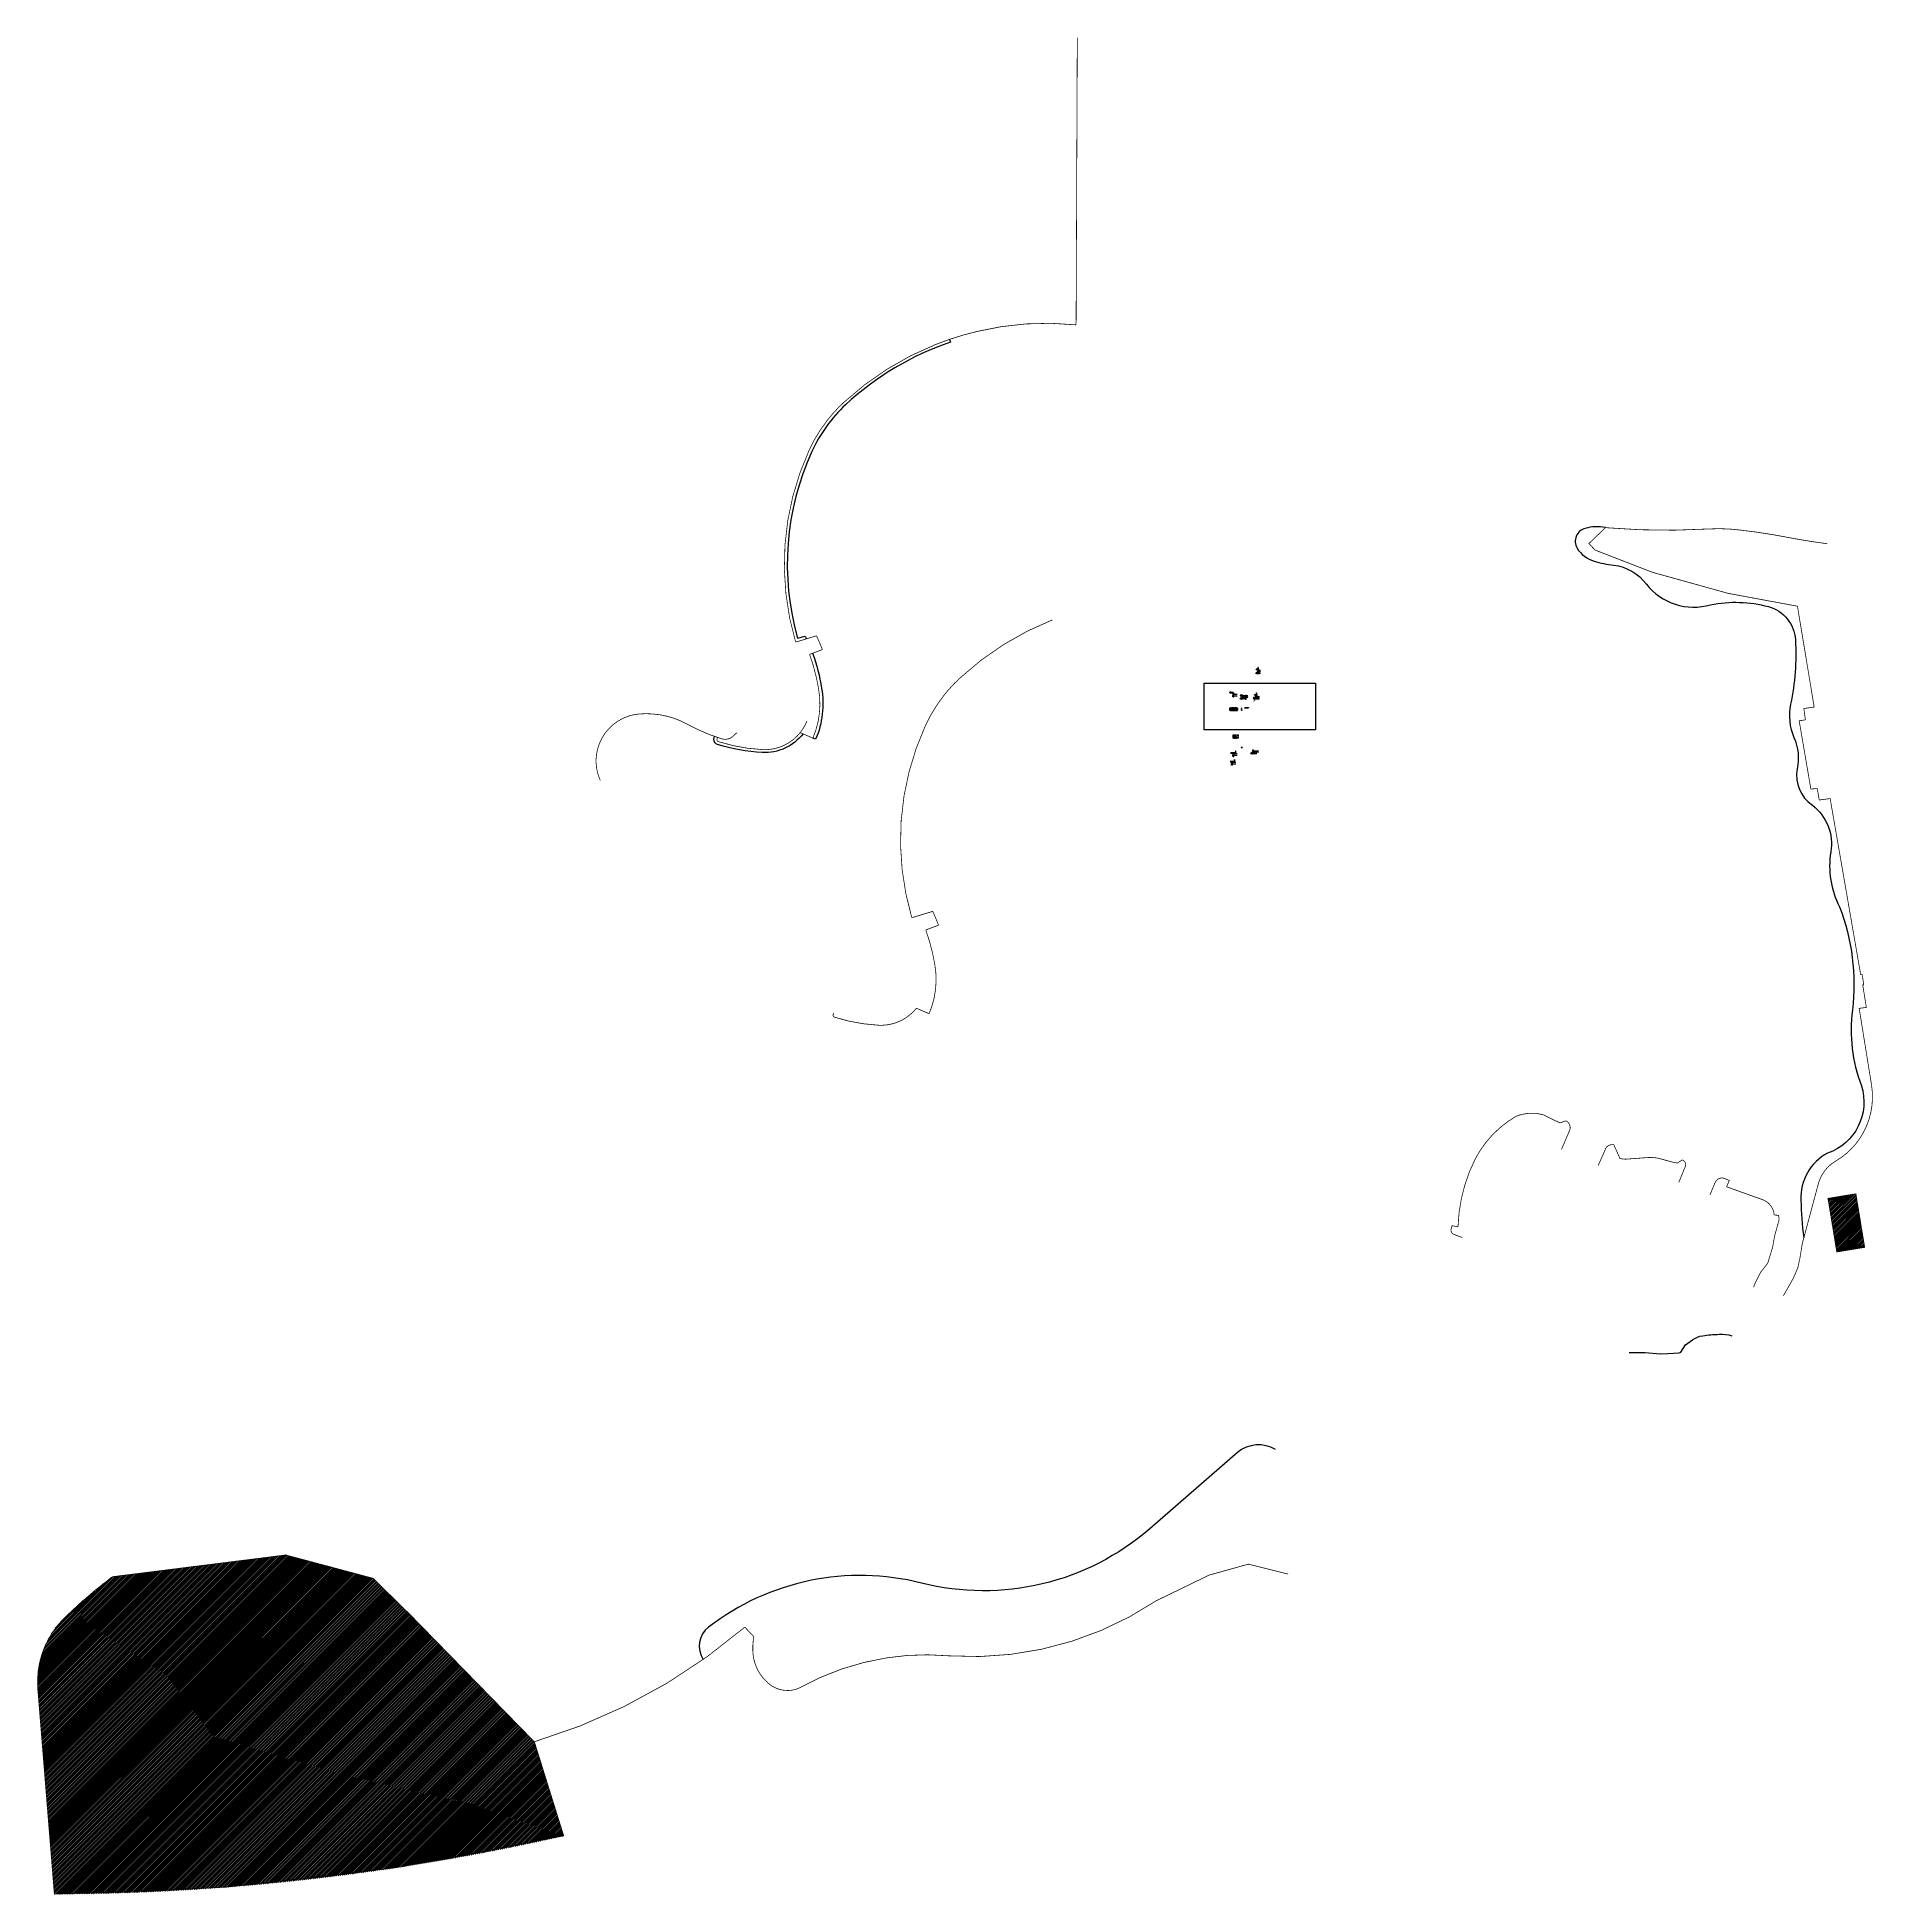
# Model space of a CAD drawing. Extents: x 343299501 to 344531018, y 671200678 to 672446893.
import ezdxf
from ezdxf.enums import TextEntityAlignment as Align

# ---------------------------------------------------------------- set-up
doc = ezdxf.new("R2010")
doc.units = 0
doc.header["$LTSCALE"] = 10
doc.header["$MEASUREMENT"] = 0
for name, pattern in [('ACAD_ISO04W100', [30, 24, -3, 0, -3]), ('ACAD_ISO05W100', [34, 24, -3, 0.5, -3, 0.5, -3]), ('CONTINOUS', [0]), ('DASH', [0.35, 0.25, -0.1]), ('DASHDOT', [1, 0.5, -0.25, 0, -0.25]), ('DASHED', [0.75, 0.5, -0.25]), ('DOTE', [2.42, 2, -0.2, 0.02, -0.2])]:
    doc.linetypes.add(name, pattern=pattern)
for name, color, linetype in [('0-1', 1, 'Continuous'), ('0-4', 4, 'Continuous'), ('0-5-中线', 5, 'DOTE'), ('0-6', 6, 'Continuous'), ('0-8', 8, 'Continuous'), ('0-annectent(连接件)', 1, 'Continuous'), ('00-填充', 8, 'Continuous'), ('00-工作范围线', 1, 'ACAD_ISO05W100'), ('00-景观', 4, 'Continuous'), ('00-设施', 6, 'Continuous'), ('00-驳岸', 5, 'Continuous'), ('____服务设施', 4, 'Continuous'), ('con', 2, 'Continuous'), ('DIM_ELEV', 3, 'Continuous'), ('DIM_IDEN', 3, 'Continuous'), ('HJ(XT)-配景(其它)', 8, 'Continuous'), ('PUB_DIM', 3, 'Continuous'), ('PUB_TEXT', 7, 'Continuous'), ('TX-图例', 7, 'Continuous'), ('灯具', 7, 'Continuous'), ('虚线', 1, 'DASHED')]:
    doc.layers.add(name, color=color, linetype=linetype)
for name, color, linetype, lineweight in [('REIND', 1, 'Continuous', 0), ('REINL', 1, 'Continuous', 0), ('TEXT', 7, 'Continuous', 0), ('WETLAND', 7, 'Continuous', 0), ('填充', 252, 'Continuous', 0), ('电缆', 7, 'Continuous', 25)]:
    doc.layers.add(name, color=color, linetype=linetype, lineweight=lineweight)
doc.styles.add('_TCH_DIM', font='isocp.shx', dxfattribs={"width": 0.7, "bigfont": 'hztxt.shx'})
doc.styles.add('dim_font', font='ISOCP', dxfattribs={"width": 0.8, "bigfont": 'HZTXT'})
doc.styles.get("Standard").update_dxf_attribs({"font": 'gbenor.shx', "bigfont": 'gbcbig.shx'})
doc.styles.add('TSSD_Rein', font='tssdeng.shx', dxfattribs={"width": 0.7, "bigfont": 'hztxt.shx'})
doc.linetypes.add('HOT_WATER_SUPPLY', pattern='A,0.5,-0.2,["HW",Standard,S=0.1,R=0,X=-0.1,Y=-0.05],-0.2', length=0.9)
doc.linetypes.add('ZIGZAG', pattern='A,0.0001,-0.2,[131,ltypeshp.shx,S=0.2,R=0,X=-0.2,Y=0],-0.4,[131,ltypeshp.shx,S=0.2,R=180,X=0.2,Y=0],-0.2', length=0.8001)
doc.dimstyles.get("Standard").update_dxf_attribs({"dimscale": 100, "dimtxt": 3.5, "dimasz": 1, "dimexe": 2.5, "dimexo": 3, "dimgap": 1.5, "dimtad": 1, "dimdec": 0, "dimzin": 0, "dimdsep": 46, "dimtxsty": 'Standard', "dimblk": 'ARCHTICK', "dimcen": 0.09, "dimadec": 0, "dimazin": 0, "dimtfac": 1, "dimtdec": 0, "dimtix": 1, "dimtmove": 2, "dimatfit": 3, "dimfxl": 1, "dimtolj": 1, "dimtzin": 0, "dimarcsym": 0})
pattern_1 = [(45, (0, 0), (-561.2660076, 561.2660076), [])]

# ---------------------------------------------------------------- blocks, each defined once
blk = doc.blocks.new('009')
at = {"layer": 'PUB_DIM', "color": 251}
for points in [[(593655, 317759), (593616, 317763), (593616, 317768), (593611, 317768), (593607, 317774), (593608, 317783), (593613, 317788), (593618, 317787), (593618, 317792), (593628, 317791), (593628, 317787), (593622, 317782), (593603, 317784), (593598, 317789), (593593, 317790), (593594, 317795), (593584, 317796), (593585, 317805), (593619, 317802), (593604, 317804), (593595, 317809), (593575, 317811), (593576, 317816), (593571, 317817), (593567, 317822), (593567, 317832), (593567, 317822), (593569, 317847), (593574, 317851), (593579, 317851), (593589, 317855), (593619, 317852), (593618, 317847), (593614, 317852), (593609, 317853), (593605, 317858), (593595, 317864), (593585, 317865), (593625, 317861), (593628, 317901), (593624, 317901), (593619, 317906), (593620, 317916), (593645, 317914), (593620, 317916), (593621, 317921), (593606, 317922), (593606, 317927), (593616, 317926), (593617, 317931), (593621, 317931), (593625, 317970), (593630, 317970), (593635, 317974), (593636, 317979), (593641, 317984), (593651, 317983), (593651, 317978), (593651, 317983), (593647, 317988), (593648, 318003), (593633, 318004), (593634, 318009), (593629, 318010), (593630, 318024), (593650, 318022), (593652, 318042), (593667, 318041), (593666, 318036), (593681, 318034), (593680, 318025), (593690, 318024), (593694, 318018), (593699, 318018), (593704, 318022), (593710, 318027), (593720, 318026), (593725, 318030), (593730, 318035), (593731, 318040), (593721, 318041), (593722, 318045), (593717, 318046), (593718, 318061), (593723, 318060), (593723, 318065), (593733, 318064), (593734, 318074), (593733, 318059), (593738, 318059), (593737, 318054), (593772, 318051), (593773, 318070), (593769, 318071), (593770, 318086), (593775, 318085), (593775, 318090), (593810, 318087), (593809, 318077), (593833, 318075), (593833, 318070), (593837, 318064), (593842, 318064), (593841, 318054), (593846, 318054), (593845, 318044), (593849, 318078), (593913, 318072), (593911, 318057), (593931, 318056), (593930, 318046), (593935, 318050), (593941, 318055), (593941, 318060), (593951, 318059), (593953, 318078), (593977, 318076), (593975, 318051), (593970, 318052), (593967, 318022), (593992, 318020), (593993, 318035), (594003, 318034), (594004, 318044), (594014, 318043), (594015, 318057), (594011, 318063), (594031, 318061), (594029, 318046), (594014, 318048), (594013, 318028), (594022, 318027), (594023, 318032), (594052, 318029), (594052, 318024), (594057, 318024), (594061, 318018), (594060, 318009), (594055, 318004), (594050, 318005), (594045, 318000), (594030, 318002), (594029, 317992), (594039, 317991), (594038, 317986), (594043, 317985), (594042, 317976), (594047, 317975), (594052, 317970), (594076, 317967), (594079, 317992), (594084, 317992), (594080, 317952), (594070, 317953), (594065, 317949), (594061, 317904), (594100, 317901), (594105, 317905), (594106, 317910), (594111, 317915), (594116, 317914), (594117, 317924), (594112, 317924), (594109, 317890), (594114, 317890), (594118, 317884), (594117, 317874), (594112, 317875), (594111, 317865), (594106, 317865), (594106, 317856), (594091, 317857), (594091, 317862), (594087, 317867), (594082, 317868), (594080, 317853), (594076, 317853), (594074, 317839), (594079, 317838), (594078, 317828), (594103, 317826), (594083, 317828), (594083, 317823), (594073, 317824), (594070, 317790), (594060, 317790), (594061, 317800), (594056, 317801), (594056, 317806), (594051, 317806), (594052, 317811), (594047, 317812), (594046, 317802), (594046, 317807), (594027, 317808), (594027, 317813), (594022, 317814), (594018, 317819), (594013, 317820), (594013, 317825), (594003, 317826), (594003, 317816), (593998, 317816), (593996, 317801), (593991, 317802), (593987, 317807), (593982, 317808), (593982, 317813), (593973, 317814), (593963, 317819), (593964, 317824), (593954, 317825), (593954, 317830), (593950, 317836), (593945, 317841), (593940, 317841), (593935, 317837), (593930, 317837), (593930, 317832), (593925, 317833), (593919, 317828), (593919, 317824), (593904, 317825), (593899, 317820), (593898, 317816), (593893, 317816), (593892, 317806), (593902, 317805), (593873, 317808), (593872, 317803), (593848, 317805), (593847, 317796), (593842, 317796), (593841, 317781), (593836, 317782), (593831, 317787), (593827, 317793), (593827, 317797), (593822, 317798), (593818, 317803), (593798, 317805), (593793, 317801), (593788, 317801), (593782, 317797), (593777, 317792), (593772, 317788), (593766, 317783), (593765, 317769), (593760, 317769), (593760, 317764), (593750, 317765), (593745, 317770), (593746, 317775), (593741, 317776), (593741, 317781), (593736, 317781), (593737, 317786), (593732, 317792), (593727, 317792), (593728, 317797), (593723, 317802), (593724, 317807), (593719, 317808), (593719, 317813), (593700, 317814), (593694, 317810), (593694, 317805), (593689, 317806), (593686, 317776), (593642, 317780), (593640, 317761), (593645, 317760), (593644, 317745), (593639, 317751), (593634, 317751)], [(593649, 317863), (593651, 317862), (593649, 317845), (593639, 317846), (593637, 317844), (593629, 317845), (593629, 317841), (593631, 317840), (593635, 317836), (593636, 317834), (593640, 317834), (593642, 317829), (593646, 317825), (593647, 317825), (593648, 317829), (593647, 317825), (593655, 317824), (593656, 317832), (593660, 317834), (593660, 317836), (593663, 317837), (593665, 317837), (593667, 317839), (593665, 317823), (593679, 317822), (593679, 317826), (593682, 317828), (593682, 317834), (593686, 317833), (593688, 317831), (593692, 317831), (593693, 317827), (593697, 317826), (593701, 317824), (593707, 317823), (593707, 317821), (593713, 317821), (593715, 317841), (593713, 317843), (593713, 317845), (593709, 317845)], [(593695, 317804), (593696, 317804), (593696, 317803), (593696, 317801), (593697, 317800), (593698, 317799), (593698, 317798), (593699, 317797), (593700, 317797), (593700, 317795), (593701, 317795), (593701, 317793), (593702, 317792), (593701, 317788), (593702, 317788), (593703, 317787), (593703, 317785), (593704, 317783), (593705, 317781), (593703, 317763), (593704, 317762), (593705, 317762), (593706, 317761), (593707, 317760), (593708, 317759), (593708, 317762), (593710, 317762), (593710, 317766), (593709, 317766), (593709, 317767), (593708, 317767), (593709, 317773), (593708, 317774), (593708, 317778), (593707, 317778), (593708, 317788), (593708, 317790), (593708, 317792), (593707, 317792), (593707, 317796), (593706, 317796), (593706, 317797), (593705, 317798), (593705, 317799), (593704, 317799), (593705, 317802), (593704, 317802), (593704, 317806), (593703, 317807), (593703, 317809), (593711, 317808), (593710, 317797), (593711, 317796), (593712, 317794), (593712, 317790), (593712, 317788), (593713, 317787), (593714, 317786), (593714, 317782), (593715, 317780), (593714, 317770), (593715, 317770), (593716, 317769), (593719, 317801), (593720, 317800), (593716, 317766), (593718, 317767), (593718, 317770), (593719, 317771), (593719, 317772), (593720, 317773), (593720, 317776), (593721, 317776), (593722, 317780), (593723, 317781), (593724, 317782), (593725, 317789), (593726, 317789), (593726, 317791), (593727, 317791), (593727, 317792), (593726, 317790), (593726, 317788), (593724, 317786), (593724, 317783), (593723, 317781), (593721, 317765), (593723, 317765), (593723, 317767), (593724, 317768), (593724, 317770), (593725, 317772), (593726, 317772), (593727, 317775), (593728, 317776), (593729, 317777), (593729, 317778), (593730, 317778), (593730, 317780), (593731, 317780), (593731, 317781), (593732, 317781), (593732, 317783), (593731, 317764), (593731, 317772), (593732, 317772), (593733, 317774), (593734, 317774), (593735, 317775), (593735, 317776), (593736, 317775), (593736, 317776), (593737, 317777), (593738, 317777), (593738, 317778), (593739, 317778), (593739, 317779), (593738, 317769), (593739, 317768), (593739, 317766), (593739, 317767), (593738, 317767), (593737, 317768), (593722, 317770), (593722, 317769), (593713, 317769), (593712, 317769), (593711, 317763), (593706, 317764), (593705, 317763), (593706, 317771), (593705, 317772), (593705, 317774), (593704, 317775), (593703, 317775), (593703, 317776), (593701, 317779), (593700, 317780), (593701, 317781), (593700, 317782), (593699, 317783), (593699, 317784), (593698, 317784), (593696, 317786), (593696, 317787), (593695, 317788), (593694, 317789), (593694, 317791), (593693, 317791), (593692, 317792), (593691, 317793), (593691, 317795), (593690, 317795), (593688, 317796), (593687, 317797), (593686, 317798), (593686, 317798), (593684, 317799), (593683, 317793), (593684, 317792), (593686, 317791), (593687, 317789), (593688, 317789), (593689, 317788), (593688, 317781), (593689, 317781), (593689, 317779), (593690, 317779), (593690, 317777), (593691, 317776), (593690, 317764), (593690, 317768), (593688, 317768), (593687, 317769), (593687, 317770), (593686, 317771), (593685, 317771), (593685, 317772), (593683, 317772), (593683, 317773), (593681, 317773), (593682, 317774), (593681, 317775), (593680, 317776), (593679, 317776), (593678, 317778), (593675, 317778), (593675, 317779), (593674, 317775), (593675, 317775), (593676, 317774), (593676, 317773), (593678, 317772), (593679, 317772), (593679, 317771), (593681, 317770), (593681, 317768), (593682, 317767), (593683, 317767), (593683, 317766), (593684, 317765), (593683, 317759), (593683, 317761), (593682, 317761), (593682, 317762), (593682, 317764), (593681, 317765), (593679, 317768), (593678, 317769), (593676, 317769), (593675, 317770), (593674, 317771), (593672, 317772), (593672, 317773), (593670, 317773), (593669, 317775), (593667, 317775), (593666, 317776), (593664, 317776), (593666, 317776), (593666, 317775), (593667, 317774), (593669, 317774), (593669, 317771), (593670, 317769), (593669, 317764), (593668, 317764), (593667, 317766), (593667, 317767), (593666, 317768), (593664, 317769), (593663, 317770), (593660, 317771), (593659, 317771), (593657, 317773), (593656, 317774), (593655, 317774), (593654, 317775), (593653, 317775), (593652, 317776), (593647, 317777), (593646, 317778), (593645, 317778), (593645, 317779), (593643, 317779)], [(593669, 317949), (593669, 317948), (593670, 317948), (593671, 317947), (593672, 317945), (593674, 317944), (593676, 317943), (593677, 317942), (593682, 317941), (593682, 317943), (593681, 317945), (593679, 317945), (593679, 317946), (593678, 317948), (593676, 317949), (593675, 317949), (593675, 317950), (593675, 317952), (593675, 317953), (593674, 317954), (593673, 317955), (593673, 317956), (593677, 317956), (593678, 317954), (593681, 317954), (593682, 317968), (593684, 317969), (593685, 317969), (593685, 317970), (593691, 317969), (593692, 317968), (593693, 317968), (593694, 317967), (593694, 317962), (593692, 317962), (593692, 317956), (593694, 317955), (593694, 317954), (593700, 317953), (593700, 317954), (593702, 317954), (593703, 317961), (593704, 317961), (593705, 317962), (593705, 317963), (593713, 317963), (593712, 317956), (593709, 317957), (593709, 317956), (593710, 317955), (593715, 317954), (593717, 317969), (593718, 317970), (593719, 317970), (593719, 317971), (593726, 317970)], [(593750, 317877), (593750, 317875), (593748, 317873), (593746, 317873), (593743, 317872), (593743, 317870), (593726, 317871), (593725, 317863), (593737, 317862), (593739, 317864), (593745, 317864), (593744, 317852), (593741, 317850), (593737, 317850), (593751, 317849), (593752, 317855), (593751, 317851), (593753, 317851), (593755, 317849), (593755, 317845), (593757, 317845), (593756, 317841), (593758, 317840), (593760, 317838), (593764, 317838), (593766, 317840), (593768, 317839), (593768, 317841), (593770, 317841), (593773, 317843), (593773, 317847), (593775, 317849), (593776, 317857), (593774, 317857), (593772, 317859), (593770, 317859), (593770, 317861), (593768, 317861), (593769, 317865), (593771, 317867), (593773, 317867), (593773, 317871), (593772, 317861), (593778, 317860), (593782, 317858), (593782, 317856), (593794, 317855), (593793, 317853), (593795, 317851), (593797, 317851), (593797, 317847), (593799, 317845), (593807, 317844), (593809, 317848), (593810, 317861), (593812, 317861), (593812, 317863), (593814, 317865), (593834, 317863)], [(593790, 317764), (593790, 317770), (593789, 317771), (593789, 317773), (593788, 317774), (593788, 317775), (593787, 317776), (593786, 317776), (593785, 317778), (593785, 317782), (593784, 317782), (593785, 317784), (593784, 317784), (593784, 317785), (593783, 317786), (593782, 317787), (593781, 317788), (593781, 317789), (593779, 317789), (593779, 317790), (593778, 317790), (593782, 317789), (593783, 317797), (593785, 317796), (593785, 317795), (593786, 317794), (593789, 317794), (593789, 317793), (593789, 317792), (593790, 317792), (593790, 317789), (593791, 317788), (593791, 317786), (593792, 317784), (593793, 317783), (593792, 317780), (593793, 317780), (593793, 317771), (593794, 317772), (593794, 317775), (593793, 317777), (593793, 317778), (593792, 317780), (593792, 317782), (593792, 317791), (593791, 317791), (593792, 317803), (593794, 317803), (593794, 317801), (593798, 317800), (593797, 317783), (593798, 317782), (593796, 317770), (593798, 317788), (593799, 317788), (593800, 317793), (593801, 317794), (593801, 317796), (593802, 317798), (593803, 317799), (593804, 317804), (593805, 317805), (593805, 317806), (593805, 317804), (593804, 317803), (593803, 317798), (593802, 317796), (593799, 317769), (593800, 317777), (593801, 317776), (593801, 317777), (593802, 317778), (593804, 317778), (593805, 317779), (593806, 317780), (593807, 317780), (593807, 317781), (593808, 317781), (593809, 317782), (593809, 317783), (593810, 317783), (593811, 317784), (593811, 317785), (593812, 317786), (593813, 317786), (593813, 317788), (593814, 317787), (593816, 317788), (593817, 317789), (593817, 317790), (593818, 317790), (593818, 317793), (593819, 317794), (593820, 317795), (593821, 317800), (593820, 317799), (593819, 317798), (593817, 317797), (593817, 317796), (593816, 317796), (593816, 317795), (593815, 317794), (593815, 317793), (593814, 317794), (593814, 317792), (593813, 317792), (593813, 317791), (593812, 317791), (593812, 317790), (593811, 317790), (593810, 317787), (593809, 317787), (593809, 317786), (593808, 317786), (593808, 317785), (593807, 317784), (593806, 317784), (593806, 317783), (593805, 317782), (593805, 317781), (593804, 317780), (593803, 317779), (593802, 317779), (593802, 317777), (593801, 317777), (593801, 317773), (593802, 317773), (593802, 317770), (593802, 317771), (593801, 317768), (593803, 317768), (593805, 317769), (593806, 317769), (593806, 317770), (593808, 317770), (593808, 317772), (593809, 317773), (593810, 317773), (593810, 317774), (593811, 317774), (593811, 317776), (593812, 317776), (593814, 317777), (593815, 317778), (593817, 317779), (593817, 317780), (593819, 317780), (593820, 317781), (593820, 317783), (593821, 317783), (593822, 317784), (593823, 317784), (593823, 317786), (593824, 317785), (593825, 317795), (593826, 317794), (593826, 317795), (593827, 317795), (593827, 317791), (593826, 317790), (593826, 317788), (593825, 317787), (593824, 317782), (593823, 317782), (593823, 317780), (593822, 317780), (593822, 317778), (593821, 317777), (593820, 317773), (593819, 317772), (593819, 317775), (593821, 317775), (593822, 317776), (593823, 317775), (593824, 317777), (593826, 317778), (593826, 317780), (593827, 317780), (593828, 317782), (593830, 317782), (593830, 317783), (593831, 317783), (593832, 317784), (593833, 317788), (593831, 317773), (593832, 317776), (593833, 317775), (593833, 317778), (593834, 317778), (593835, 317779), (593835, 317780), (593836, 317781), (593837, 317781), (593838, 317783), (593839, 317784), (593840, 317784), (593840, 317786), (593841, 317786), (593841, 317787), (593840, 317777), (593841, 317776), (593841, 317772), (593843, 317772), (593842, 317769), (593843, 317769), (593845, 317789), (593846, 317790), (593847, 317796), (593848, 317796), (593848, 317798), (593849, 317799), (593850, 317804), (593847, 317772), (593850, 317772), (593850, 317773), (593851, 317773), (593852, 317787), (593853, 317788), (593854, 317788), (593854, 317789), (593856, 317790), (593857, 317791), (593858, 317792), (593859, 317792), (593860, 317792), (593860, 317793), (593861, 317794), (593862, 317795), (593863, 317796), (593863, 317797), (593864, 317798), (593865, 317804), (593867, 317804), (593867, 317805), (593868, 317805), (593867, 317790), (593866, 317790), (593865, 317791), (593863, 317791), (593863, 317790), (593862, 317790), (593861, 317788), (593860, 317788), (593859, 317776), (593858, 317776), (593858, 317774), (593859, 317779), (593860, 317779), (593860, 317781), (593861, 317781), (593861, 317782), (593862, 317783), (593867, 317782), (593868, 317783), (593871, 317783), (593871, 317785), (593872, 317785), (593873, 317791), (593874, 317792), (593875, 317792), (593875, 317794), (593876, 317795), (593877, 317797), (593878, 317797), (593878, 317800), (593879, 317800), (593880, 317801), (593880, 317802), (593881, 317802), (593882, 317802), (593882, 317803), (593883, 317804), (593884, 317804), (593886, 317805), (593886, 317806), (593887, 317806), (593888, 317807), (593889, 317808), (593889, 317811), (593889, 317809), (593888, 317808), (593888, 317806), (593887, 317806), (593886, 317805), (593885, 317804), (593884, 317803), (593883, 317802), (593882, 317801), (593881, 317802), (593881, 317800), (593880, 317800), (593879, 317799), (593878, 317798), (593876, 317798), (593875, 317796), (593874, 317796), (593874, 317795), (593873, 317794), (593872, 317780), (593868, 317780), (593868, 317778), (593867, 317778), (593866, 317777), (593865, 317778), (593863, 317777), (593863, 317774), (593863, 317777), (593864, 317777), (593866, 317777), (593866, 317779), (593867, 317779), (593868, 317779), (593868, 317780), (593880, 317779), (593880, 317781), (593881, 317782), (593881, 317783), (593882, 317783), (593884, 317784), (593884, 317787), (593885, 317788), (593886, 317788), (593886, 317789), (593887, 317790), (593887, 317791), (593888, 317792), (593889, 317792), (593889, 317793), (593890, 317792), (593891, 317794), (593892, 317794), (593893, 317794), (593893, 317795), (593894, 317795), (593894, 317797), (593895, 317797), (593896, 317798), (593896, 317799), (593897, 317800), (593898, 317800), (593898, 317801), (593900, 317802), (593900, 317803), (593901, 317805), (593902, 317821), (593903, 317821), (593904, 317826), (593905, 317826), (593905, 317827), (593906, 317827), (593906, 317828), (593907, 317828), (593906, 317822), (593905, 317821), (593905, 317820), (593904, 317819), (593902, 317793), (593901, 317794), (593900, 317793), (593899, 317793), (593898, 317792), (593896, 317791), (593895, 317790), (593893, 317788), (593892, 317787), (593892, 317786), (593891, 317786), (593891, 317782), (593889, 317781), (593889, 317780), (593888, 317780), (593888, 317779), (593887, 317779), (593887, 317778), (593884, 317778), (593884, 317779), (593884, 317774), (593884, 317775), (593883, 317775), (593884, 317788), (593883, 317788), (593884, 317802), (593883, 317802), (593884, 317805), (593885, 317806), (593885, 317810), (593885, 317809), (593887, 317809), (593885, 317785), (593887, 317784), (593888, 317784), (593887, 317780), (593888, 317779)], [(593815, 317837), (593818, 317837), (593820, 317835), (593822, 317833), (593824, 317832), (593826, 317830), (593829, 317828), (593832, 317828), (593832, 317825), (593832, 317823), (593831, 317823), (593830, 317822), (593829, 317822), (593828, 317821), (593825, 317820), (593824, 317820), (593822, 317819), (593821, 317818), (593816, 317818), (593815, 317817), (593816, 317816), (593818, 317816), (593818, 317815), (593821, 317814), (593824, 317812), (593827, 317810), (593828, 317809), (593831, 317807), (593836, 317807), (593837, 317821), (593838, 317821), (593839, 317822), (593841, 317821), (593842, 317822), (593846, 317822), (593846, 317821), (593847, 317820), (593848, 317820), (593848, 317816), (593849, 317815), (593850, 317814), (593850, 317813), (593850, 317814), (593851, 317815), (593852, 317815), (593852, 317816), (593857, 317816), (593857, 317815), (593867, 317814), (593867, 317815), (593869, 317814), (593870, 317815), (593870, 317817), (593872, 317817), (593874, 317817), (593874, 317818), (593875, 317819), (593876, 317828), (593875, 317829), (593874, 317830), (593873, 317830), (593873, 317832), (593872, 317833), (593872, 317836), (593873, 317836), (593873, 317835), (593874, 317833), (593882, 317833), (593882, 317835), (593890, 317834), (593890, 317833), (593891, 317832), (593892, 317832), (593892, 317828), (593893, 317831), (593894, 317832), (593896, 317832), (593897, 317835), (593898, 317837), (593899, 317847)], [(593845, 317846), (593850, 317846), (593851, 317852), (593853, 317851), (593853, 317853), (593855, 317855), (593856, 317857), (593854, 317857), (593854, 317863), (593856, 317865), (593858, 317865), (593858, 317867), (593860, 317867), (593860, 317863), (593862, 317862), (593866, 317858), (593865, 317854), (593869, 317854), (593870, 317866), (593882, 317865), (593883, 317874), (593881, 317877), (593879, 317877), (593879, 317879), (593878, 317881), (593878, 317883), (593876, 317883), (593876, 317885), (593874, 317885), (593875, 317889), (593878, 317889), (593881, 317914), (593883, 317914), (593885, 317916), (593885, 317918), (593891, 317917), (593893, 317919), (593903, 317918), (593903, 317916), (593905, 317916), (593904, 317908), (593906, 317906), (593908, 317906), (593910, 317904), (593912, 317902), (593913, 317901), (593915, 317899), (593917, 317897), (593921, 317897), (593921, 317895), (593923, 317893), (593927, 317892), (593931, 317896), (593931, 317898), (593933, 317898), (593935, 317899), (593935, 317901), (593937, 317901), (593940, 317903), (593941, 317903), (593944, 317905), (593946, 317904), (593946, 317906), (593948, 317906), (593948, 317904), (593952, 317904), (593951, 317902), (593953, 317902), (593953, 317898), (593955, 317896), (593957, 317893), (593968, 317892), (593969, 317894), (593967, 317894), (593967, 317896), (593953, 317898), (593951, 317900), (593941, 317901), (593940, 317887), (593944, 317887), (593946, 317884), (593946, 317882), (593943, 317881), (593941, 317881), (593939, 317879), (593921, 317881), (593922, 317883), (593906, 317884), (593906, 317882), (593904, 317882), (593902, 317865), (593900, 317865), (593900, 317863), (593898, 317863), (593898, 317859), (593896, 317859), (593895, 317857), (593893, 317856), (593885, 317856), (593883, 317855), (593883, 317856), (593879, 317857), (593880, 317859), (593862, 317861)], [(593880, 318023), (593880, 318022), (593881, 318020), (593882, 318020), (593882, 318019), (593883, 318018), (593884, 318017), (593884, 318016), (593885, 318015), (593886, 318013), (593889, 318013), (593890, 318020), (593889, 318021), (593888, 318022), (593887, 318023), (593887, 318026), (593888, 318027), (593889, 318027), (593890, 318028), (593895, 318028), (593895, 318029), (593902, 318028), (593902, 318027), (593903, 318026), (593904, 318026), (593904, 318023), (593902, 318023), (593901, 318020), (593902, 318018), (593903, 318017), (593904, 318016), (593908, 318016), (593909, 318017), (593910, 318017), (593910, 318024), (593918, 318023), (593917, 318016), (593916, 318015), (593915, 318014), (593912, 318014), (593911, 318007), (593913, 318006), (593913, 318002), (593915, 318001), (593916, 318000), (593916, 317999), (593921, 317998), (593922, 317999), (593922, 318000), (593923, 318001), (593925, 318001), (593925, 318009), (593925, 318003), (593926, 318001), (593927, 318000), (593929, 317999), (593930, 317997), (593931, 317995), (593931, 317994), (593928, 317994), (593928, 317989)], [(593893, 317919), (593889, 317872), (593891, 317872), (593890, 317864), (593888, 317864), (593888, 317860), (593884, 317860), (593884, 317858), (593882, 317859), (593881, 317857), (593883, 317856), (593886, 317858), (593889, 317858), (593890, 317860), (593896, 317859), (593900, 317909), (593902, 317908), (593902, 317910), (593900, 317911), (593899, 317891), (593901, 317891), (593901, 317893), (593903, 317894), (593903, 317896), (593905, 317896), (593905, 317898), (593909, 317898), (593910, 317906), (593918, 317905), (593917, 317901), (593915, 317899), (593915, 317895), (593911, 317896), (593911, 317894), (593907, 317894), (593907, 317892), (593905, 317892), (593904, 317888), (593902, 317889), (593901, 317873), (593897, 317873), (593897, 317869), (593898, 317869), (593899, 317877), (593901, 317877), (593902, 317881), (593904, 317882), (593908, 317882), (593912, 317884), (593916, 317883), (593916, 317885), (593918, 317885), (593920, 317887), (593920, 317891), (593923, 317893), (593925, 317892), (593925, 317898), (593923, 317881), (593925, 317880), (593926, 317882), (593930, 317882), (593930, 317884), (593936, 317883), (593936, 317885), (593938, 317885), (593938, 317891), (593940, 317891), (593941, 317893), (593943, 317895), (593945, 317894)], [(593922, 317775), (593925, 317814), (593926, 317814), (593927, 317815), (593927, 317816), (593931, 317815), (593934, 317816), (593934, 317817), (593938, 317819), (593940, 317819), (593941, 317820), (593943, 317837), (593943, 317836), (593941, 317835), (593940, 317835), (593939, 317834), (593939, 317832), (593938, 317832), (593938, 317830), (593937, 317829), (593936, 317826), (593935, 317825), (593934, 317825), (593934, 317823), (593933, 317822), (593932, 317821), (593931, 317821), (593931, 317820), (593930, 317819), (593929, 317818), (593928, 317818), (593927, 317817), (593926, 317817), (593928, 317830), (593927, 317830), (593926, 317829), (593925, 317823), (593924, 317823), (593922, 317803), (593921, 317804), (593920, 317805), (593919, 317806), (593918, 317807), (593918, 317808), (593917, 317808), (593918, 317810), (593917, 317811), (593916, 317813), (593916, 317815), (593915, 317815), (593915, 317817), (593914, 317817), (593913, 317818), (593913, 317819), (593912, 317820), (593911, 317820), (593912, 317821), (593911, 317822), (593910, 317822), (593910, 317823), (593909, 317812), (593912, 317812), (593911, 317809), (593912, 317809), (593912, 317805), (593916, 317804), (593916, 317800), (593918, 317800), (593916, 317777), (593906, 317778), (593909, 317804), (593908, 317804), (593908, 317805), (593907, 317806), (593907, 317807), (593906, 317807), (593906, 317808), (593905, 317808), (593905, 317809), (593902, 317779), (593903, 317779), (593903, 317776)], [(593940, 317778), (593941, 317780), (593940, 317782), (593941, 317785), (593941, 317786), (593942, 317787), (593943, 317788), (593944, 317789), (593944, 317790), (593945, 317791), (593946, 317792), (593947, 317792), (593947, 317794), (593948, 317795), (593949, 317796), (593949, 317797), (593950, 317798), (593951, 317798), (593951, 317799), (593952, 317799), (593955, 317829), (593953, 317829), (593951, 317806), (593950, 317806), (593950, 317805), (593949, 317805), (593949, 317802), (593948, 317802), (593949, 317804), (593948, 317805), (593947, 317805), (593947, 317806), (593946, 317806), (593946, 317807), (593946, 317807), (593946, 317809), (593945, 317809), (593946, 317819), (593946, 317820), (593946, 317826), (593946, 317826), (593946, 317830), (593945, 317831), (593946, 317833), (593945, 317833), (593945, 317834), (593944, 317834), (593945, 317836), (593944, 317836), (593944, 317837), (593944, 317837), (593944, 317838), (593943, 317832), (593944, 317831), (593941, 317805), (593942, 317805), (593942, 317804), (593942, 317804), (593943, 317803), (593943, 317802), (593943, 317802), (593943, 317800), (593942, 317799), (593942, 317798), (593942, 317798), (593942, 317797), (593942, 317797), (593941, 317798), (593941, 317798), (593939, 317799), (593939, 317801), (593938, 317802), (593938, 317803), (593937, 317804), (593936, 317805), (593936, 317806), (593936, 317807), (593936, 317810), (593935, 317810), (593936, 317814), (593935, 317814), (593935, 317815), (593935, 317815), (593935, 317817), (593934, 317817), (593934, 317817), (593934, 317818), (593934, 317819), (593933, 317819), (593933, 317819), (593932, 317819), (593932, 317819), (593932, 317818), (593931, 317811), (593932, 317811), (593932, 317810), (593932, 317809), (593933, 317809), (593933, 317809), (593933, 317808), (593934, 317807), (593934, 317807), (593934, 317805), (593935, 317804), (593935, 317804), (593935, 317803), (593936, 317802), (593936, 317801), (593937, 317801), (593936, 317790), (593935, 317790), (593935, 317790), (593934, 317782), (593935, 317781), (593934, 317778), (593934, 317778), (593933, 317777), (593934, 317777), (593935, 317777), (593935, 317778), (593945, 317777), (593945, 317777), (593945, 317777), (593946, 317778), (593946, 317781), (593947, 317782), (593948, 317782), (593949, 317783), (593949, 317784), (593950, 317784), (593950, 317786), (593951, 317787), (593953, 317788), (593953, 317788), (593954, 317790), (593955, 317791), (593956, 317791), (593957, 317792), (593958, 317792), (593958, 317793), (593959, 317794), (593960, 317794), (593960, 317796), (593961, 317797), (593961, 317797), (593962, 317798), (593963, 317800), (593963, 317801), (593964, 317802), (593965, 317803), (593966, 317804), (593966, 317805), (593966, 317806), (593967, 317807), (593968, 317807), (593968, 317807), (593969, 317812), (593970, 317813), (593970, 317813), (593970, 317814), (593971, 317814), (593972, 317814), (593972, 317815), (593972, 317815), (593973, 317816), (593974, 317816), (593973, 317809), (593972, 317809), (593972, 317808), (593972, 317808), (593971, 317808), (593971, 317807), (593970, 317806), (593970, 317806), (593969, 317805), (593969, 317803), (593968, 317803), (593968, 317802), (593967, 317801), (593967, 317800), (593966, 317800), (593966, 317799), (593966, 317799), (593966, 317798), (593965, 317797), (593964, 317797), (593964, 317796), (593963, 317796), (593963, 317795), (593962, 317795), (593961, 317794), (593961, 317793), (593961, 317793), (593960, 317793), (593959, 317792), (593959, 317792), (593958, 317792), (593958, 317791), (593957, 317791), (593957, 317790), (593957, 317790), (593956, 317783), (593956, 317786), (593957, 317786), (593958, 317786), (593958, 317787), (593959, 317787), (593959, 317787), (593964, 317787), (593964, 317787), (593965, 317787), (593965, 317788), (593966, 317789), (593967, 317789), (593967, 317790), (593968, 317790), (593969, 317791), (593969, 317791), (593969, 317792), (593970, 317793), (593971, 317793), (593971, 317793), (593972, 317794), (593972, 317794), (593972, 317794), (593973, 317795), (593974, 317795), (593975, 317795), (593975, 317796), (593976, 317797), (593977, 317798), (593978, 317799), (593978, 317799), (593978, 317799), (593979, 317801), (593980, 317801), (593980, 317802), (593981, 317802), (593982, 317803), (593983, 317804), (593983, 317805), (593984, 317806), (593985, 317806), (593985, 317807), (593985, 317807), (593986, 317809), (593985, 317801), (593984, 317800), (593983, 317800), (593983, 317800), (593981, 317799), (593981, 317798), (593979, 317798), (593979, 317797), (593979, 317797), (593978, 317797), (593978, 317796), (593977, 317795), (593977, 317795), (593977, 317794), (593975, 317794), (593974, 317793), (593974, 317793), (593973, 317793), (593973, 317792), (593973, 317792), (593972, 317792), (593972, 317791), (593971, 317791), (593971, 317791), (593971, 317790), (593970, 317789), (593970, 317789), (593969, 317789), (593969, 317788), (593968, 317788), (593968, 317787), (593966, 317787), (593965, 317787), (593965, 317785), (593964, 317785), (593964, 317784), (593963, 317782), (593963, 317781), (593963, 317780), (593962, 317780), (593962, 317781), (593963, 317781), (593963, 317781), (593963, 317782), (593964, 317782), (593964, 317783), (593965, 317784), (593970, 317783), (593971, 317784), (593975, 317783), (593976, 317784), (593991, 317782), (593991, 317783), (593992, 317783), (593993, 317784), (593993, 317787), (593994, 317788), (593994, 317791), (593995, 317792), (593995, 317793), (593996, 317793), (593996, 317794), (593997, 317794), (593997, 317796), (593998, 317796), (593998, 317796), (594000, 317815), (594001, 317815), (594001, 317819), (594002, 317819), (594002, 317824), (594003, 317823), (594003, 317823), (594003, 317823), (594003, 317822), (594004, 317821), (594003, 317815), (594004, 317815), (594002, 317801), (594003, 317802), (594004, 317803), (594004, 317803), (594005, 317804), (594005, 317805), (594006, 317806), (594006, 317806), (594007, 317807), (594007, 317807), (594007, 317807), (594008, 317808), (594009, 317808), (594009, 317809), (594010, 317811), (594010, 317811), (594011, 317811), (594011, 317814), (594012, 317814), (594013, 317815), (594013, 317815), (594013, 317816), (594014, 317816), (594015, 317817), (594015, 317820), (594014, 317814), (594014, 317812), (594013, 317812), (594013, 317811), (594012, 317810), (594012, 317809), (594011, 317808), (594011, 317808), (594011, 317807), (594010, 317807), (594010, 317806), (594009, 317806), (594008, 317805), (594008, 317805), (594008, 317804), (594007, 317804), (594006, 317804), (594006, 317803), (594006, 317802), (594006, 317802), (594005, 317802), (594005, 317801), (594004, 317801), (594004, 317799), (594004, 317799), (594003, 317794), (594002, 317795), (594002, 317793), (594002, 317793), (594002, 317793), (594001, 317792), (594001, 317792), (594000, 317792), (594000, 317790), (594000, 317790), (593999, 317789), (593999, 317789), (593998, 317785), (593998, 317785), (593997, 317781), (593997, 317781), (593997, 317779), (593993, 317780), (593992, 317780), (593992, 317780), (593992, 317782), (593991, 317782), (593991, 317783), (593991, 317784), (593990, 317784), (593992, 317799), (593991, 317799), (593991, 317800), (593990, 317801), (593990, 317801), (593990, 317801), (593990, 317803), (593989, 317803), (593989, 317804), (593988, 317805), (593988, 317805), (593988, 317805), (593987, 317806), (593987, 317806), (593987, 317807), (593986, 317807), (593986, 317803), (593986, 317803), (593986, 317802), (593987, 317802), (593985, 317781), (593985, 317782), (594000, 317780), (594001, 317781), (594004, 317781), (594004, 317781), (594009, 317781), (594009, 317781), (594010, 317781), (594011, 317782), (594013, 317782), (594013, 317783), (594014, 317783), (594015, 317784), (594015, 317786), (594016, 317787), (594016, 317788), (594017, 317790), (594018, 317791), (594019, 317792), (594019, 317794), (594020, 317795), (594021, 317795), (594021, 317797), (594022, 317798), (594023, 317798), (594024, 317799), (594024, 317801), (594024, 317801), (594025, 317802), (594026, 317802), (594026, 317803), (594027, 317804), (594028, 317804), (594028, 317805), (594029, 317805), (594029, 317806), (594031, 317806), (594031, 317808), (594032, 317808), (594033, 317809), (594034, 317810), (594035, 317810), (594035, 317811), (594036, 317811), (594037, 317811), (594037, 317812), (594038, 317813), (594037, 317812), (594037, 317811), (594036, 317810), (594035, 317809), (594034, 317808), (594033, 317807), (594033, 317807), (594032, 317806), (594032, 317805), (594032, 317804), (594030, 317804), (594030, 317803), (594030, 317803), (594030, 317802), (594029, 317802), (594029, 317800), (594028, 317800), (594028, 317798), (594027, 317798), (594027, 317797), (594027, 317797), (594026, 317796), (594026, 317796), (594026, 317795), (594025, 317794), (594025, 317794), (594024, 317793), (594024, 317793), (594023, 317793), (594023, 317792), (594022, 317792), (594022, 317791), (594021, 317792), (594021, 317792), (594020, 317793), (594022, 317808), (594021, 317809), (594021, 317810), (594021, 317810), (594021, 317810), (594020, 317811), (594020, 317812), (594020, 317812), (594020, 317813), (594019, 317813), (594019, 317814), (594019, 317814), (594018, 317815), (594018, 317815), (594018, 317816), (594017, 317816), (594016, 317817), (594017, 317818), (594016, 317813), (594017, 317813), (594015, 317791), (594014, 317791), (594014, 317790), (594013, 317790), (594013, 317789), (594013, 317789), (594012, 317788), (594012, 317787), (594011, 317787), (594011, 317782), (594017, 317782), (594018, 317782), (594018, 317783), (594018, 317784), (594019, 317784), (594020, 317790), (594020, 317790), (594021, 317790), (594022, 317791), (594023, 317793), (594024, 317793), (594024, 317794), (594026, 317794), (594026, 317795), (594027, 317795), (594028, 317796), (594029, 317796), (594029, 317796), (594030, 317797), (594031, 317798), (594031, 317798), (594032, 317799), (594032, 317799), (594033, 317799), (594033, 317800), (594034, 317800), (594035, 317800), (594035, 317801), (594036, 317801), (594036, 317801), (594036, 317802), (594037, 317802), (594037, 317803), (594038, 317803), (594039, 317804), (594040, 317804), (594040, 317804), (594040, 317805), (594041, 317805), (594041, 317806), (594042, 317806), (594043, 317806), (594042, 317805), (594041, 317805), (594040, 317805), (594040, 317804), (594039, 317803), (594038, 317803), (594038, 317802), (594037, 317801), (594036, 317800), (594036, 317799), (594035, 317799), (594035, 317797), (594034, 317797), (594034, 317796), (594033, 317795), (594033, 317795), (594033, 317794), (594032, 317794), (594031, 317793), (594031, 317792), (594031, 317793), (594030, 317792), (594030, 317791), (594030, 317791), (594029, 317791), (594029, 317790), (594028, 317790), (594028, 317789), (594028, 317788), (594028, 317788), (594027, 317788), (594026, 317780), (594027, 317780), (594027, 317782), (594026, 317782), (594025, 317782), (594019, 317782)], [(593946, 317937), (593946, 317931), (593945, 317930), (593945, 317929), (593944, 317928), (593943, 317922), (593944, 317921), (593945, 317921), (593946, 317919), (593961, 317918), (593961, 317921), (593960, 317922), (593959, 317924), (593958, 317925), (593957, 317925), (593956, 317926), (593955, 317927), (593955, 317928), (593961, 317928), (593963, 317926), (593964, 317926), (593966, 317925), (593967, 317924), (593968, 317923), (593967, 317917), (593973, 317917), (593974, 317918), (593976, 317920), (593977, 317921), (593977, 317922), (593979, 317924), (593979, 317931), (593988, 317931), (593988, 317934), (593987, 317934), (593987, 317936), (593986, 317939), (593984, 317942), (593983, 317943), (593983, 317945), (593982, 317945), (593982, 317948), (593983, 317948), (593983, 317951), (593985, 317952), (593985, 317955), (593989, 317954), (593990, 317953), (593990, 317952), (593992, 317952), (593993, 317951), (594002, 317950), (594003, 317949), (594007, 317948), (594007, 317950), (594008, 317951), (594009, 317951), (594010, 317958), (594011, 317960), (594012, 317963), (594013, 317964), (594013, 317965), (594012, 317966), (594010, 317967), (594007, 317968), (594002, 317970), (593995, 317973), (593990, 317975), (593979, 317976), (593979, 317974), (593990, 317973), (593990, 317975), (593991, 317974), (593991, 317976)], [(593993, 317874), (593994, 317872), (593993, 317858), (593985, 317859), (593985, 317853), (593989, 317853), (593990, 317850), (594000, 317849), (594001, 317863), (594001, 317861), (594013, 317860), (594015, 317858), (594019, 317858), (594019, 317860), (594019, 317856), (594019, 317860), (594021, 317859), (594023, 317861), (594024, 317865), (594026, 317865), (594026, 317873), (594024, 317873), (594024, 317875), (594022, 317875), (594023, 317879), (594021, 317879), (594021, 317883), (594019, 317885), (594031, 317884), (594030, 317871), (594040, 317870), (594040, 317874), (594042, 317873), (594042, 317875), (594045, 317877), (594047, 317877), (594047, 317885), (594045, 317885), (594045, 317887), (594044, 317887), (594044, 317889), (594042, 317889), (594042, 317895), (594040, 317895), (594041, 317899)]]:
    blk.add_lwpolyline(points, dxfattribs=at)
blk = doc.blocks.new('ls')
for p, q in [((-3, 0), (-3, -1)), ((3, 0), (-3, 0)), ((1, 8), (-1, 7)), ((-1, 8), (-1, 8)), ((-1, 8), (-1, 8)), ((0, 8), (-1, 8)), ((-1, 8), (0, 8)), ((1, 8), (-1, 8)), ((1, 8), (-1, 8)), ((-1, 8), (-1, 7)), ((1, 7), (-1, 6)), ((-1, 7), (-1, 7)), ((-1, 7), (-1, 7)), ((-1, 7), (-1, 7)), ((-1, 7), (1, 7)), ((-1, 7), (-1, 6)), ((1, 7), (-1, 7)), ((1, 7), (-1, 7)), ((-1, 6), (-1, 6)), ((-1, 6), (-1, 6)), ((-1, 6), (-1, 6)), ((-1, 6), (1, 6)), ((1, 6), (-1, 5)), ((-1, 6), (-1, 5)), ((1, 6), (-1, 5)), ((1, 6), (-1, 6)), ((1, 6), (-1, 6)), ((-1, 5), (-1, 5)), ((-1, 5), (-1, 5)), ((-1, 5), (-1, 5)), ((-1, 5), (1, 5)), ((1, 5), (-1, 4)), ((-1, 5), (-1, 4)), ((1, 5), (-1, 4)), ((1, 5), (-1, 5)), ((-1, 4), (-1, 4)), ((-1, 4), (-1, 4)), ((-1, 4), (-1, 4)), ((-1, 4), (1, 4)), ((1, 4), (-1, 3)), ((-1, 4), (-1, 3)), ((1, 4), (-1, 3)), ((1, 4), (-1, 4)), ((-1, 3), (-1, 3)), ((-1, 3), (-1, 3)), ((-1, 3), (-1, 3)), ((-1, 3), (1, 3)), ((1, 3), (-1, 2)), ((-1, 3), (-1, 2)), ((1, 3), (-1, 2)), ((1, 3), (-1, 2)), ((1, 3), (-1, 3)), ((-1, 2), (-1, 2)), ((-1, 2), (-1, 2)), ((-1, 2), (-1, 2)), ((-1, 2), (1, 2)), ((1, 2), (-1, 1)), ((-1, 2), (-1, 1)), ((1, 2), (-1, 1)), ((1, 2), (-1, 1)), ((-1, 1), (-1, 1)), ((-1, 1), (-1, 1)), ((-1, 1), (-1, 1)), ((-1, 1), (1, 1)), ((-1, 1), (-1, 0)), ((0, 9), (0, 8)), ((1, 8), (0, 9)), ((0, 9), (0, 8)), ((0, 9), (0, 9)), ((0, 8), (1, 8)), ((0, 8), (1, 8)), ((1, 1), (0, 0)), ((1, 1), (0, 0)), ((1, 1), (0, 0)), ((0, 0), (1, 0)), ((0, 0), (0, 0)), ((1, 7), (1, 8)), ((1, 8), (1, 8)), ((1, 6), (1, 7)), ((1, 7), (1, 7)), ((1, 7), (1, 7)), ((1, 7), (1, 7)), ((1, 6), (1, 6)), ((1, 6), (1, 6)), ((1, 6), (1, 6)), ((1, 5), (1, 6)), ((1, 6), (1, 6)), ((1, 5), (1, 5)), ((1, 5), (1, 5)), ((1, 4), (1, 5)), ((1, 5), (1, 5)), ((1, 4), (1, 4)), ((1, 4), (1, 4)), ((1, 3), (1, 4)), ((1, 4), (1, 4)), ((1, 3), (1, 3)), ((1, 3), (1, 3)), ((1, 3), (1, 3)), ((1, 2), (1, 3)), ((1, 3), (1, 3)), ((1, 2), (1, 2)), ((1, 2), (1, 2)), ((1, 1), (1, 2)), ((1, 2), (1, 2)), ((1, 1), (1, 1)), ((1, 1), (1, 1)), ((1, 0), (1, 1)), ((1, 1), (1, 1)), ((1, 0), (1, 0)), ((3, -1), (3, 0)), ((0, -1), (0, -2)), ((0, -1), (0, -1)), ((0, -2), (0, -1))]:
    blk.add_line(p, q)
for start, end in [(232.020128, 266.736784), (273.263216, 307.979872)]:
    blk.add_arc((0, 2), 4.5, start, end)
blk = doc.blocks.new('线条灯')
at = {"color": 2, "lineweight": 9}
blk.add_line((24, 37), (24, 32), dxfattribs=at)
at = {"layer": 'con', "color": 2}
for centre in [(13, 6), (21, 6)]:
    blk.add_circle(centre, 1.96, dxfattribs=at)
at = {"layer": '灯具', "color": 3, "linetype": 'Continuous', "lineweight": -3, "ltscale": 20}
for p, q in [((0, 0), (0, 48)), ((17, 49), (1, 49)), ((1, 1), (1, 47)), ((17, 48), (3, 48)), ((3, 0), (23, 0)), ((23, 0), (24, 0)), ((24, 0), (39, 0)), ((24, 0), (24, 0)), ((30, 16), (30, 11)), ((41, 17), (31, 17)), ((39, 10), (31, 10)), ((41, 15), (32, 15)), ((32, 15), (32, 12)), ((41, 12), (32, 12)), ((40, 9), (40, 1)), ((42, 16), (42, 16)), ((42, 11), (42, 0)), ((1, -1), (41, -1))]:
    blk.add_line(p, q, dxfattribs=at)
at = {"layer": '灯具', "linetype": 'Continuous', "lineweight": -3, "ltscale": 20}
for p, q in [((7, 36), (7, 47)), ((7, 47), (10, 47)), ((9, 35), (7, 35)), ((9, 34), (7, 34)), ((7, 33), (7, 22)), ((7, 22), (10, 22)), ((9, 43), (9, 46)), ((10, 46), (9, 46)), ((9, 26), (9, 23)), ((10, 23), (9, 23)), ((10, 46), (10, 47)), ((10, 43), (9, 43)), ((10, 39), (10, 43)), ((10, 30), (10, 26)), ((10, 26), (9, 26)), ((10, 23), (10, 22)), ((13, 38), (11, 38)), ((13, 31), (11, 31)), ((12, 35), (12, 34)), ((13, 36), (15, 36)), ((13, 33), (15, 33)), ((14, 47), (17, 47)), ((14, 46), (14, 47)), ((15, 46), (14, 46)), ((15, 43), (14, 43)), ((14, 39), (14, 43)), ((14, 30), (14, 26)), ((15, 26), (14, 26)), ((15, 23), (14, 23)), ((14, 23), (14, 22)), ((14, 22), (17, 22)), ((15, 46), (15, 43)), ((15, 37), (15, 41)), ((15, 32), (15, 28)), ((15, 23), (15, 26)), ((16, 41), (16, 41)), ((16, 28), (16, 28)), ((17, 48), (17, 49)), ((17, 49), (17, 48)), ((17, 46), (19, 46)), ((16, 45), (16, 42)), ((16, 24), (16, 27)), ((17, 23), (19, 23)), ((17, 20), (17, 21)), ((26, 49), (18, 49)), ((26, 20), (18, 20)), ((19, 48), (19, 46)), ((21, 48), (19, 48)), ((19, 21), (19, 23)), ((21, 21), (19, 21)), ((21, 48), (21, 46)), ((21, 46), (22, 46)), ((21, 23), (22, 23)), ((21, 21), (21, 23)), ((23, 48), (24, 48)), ((23, 48), (23, 46)), ((23, 48), (23, 48)), ((23, 21), (23, 23)), ((23, 21), (24, 21)), ((23, 21), (23, 21)), ((25, 47), (25, 48)), ((25, 22), (25, 21)), ((27, 48), (27, 49)), ((27, 21), (27, 20)), ((28, 48), (28, 49)), ((28, 21), (28, 20)), ((29, 49), (39, 49)), ((29, 20), (39, 20)), ((30, 47), (30, 48)), ((30, 22), (30, 21)), ((31, 48), (32, 48)), ((31, 21), (32, 21)), ((32, 48), (32, 43)), ((32, 21), (32, 26)), ((33, 43), (35, 43)), ((33, 26), (35, 26)), ((34, 48), (34, 44)), ((34, 48), (39, 48)), ((34, 44), (35, 44)), ((34, 21), (34, 25)), ((34, 25), (35, 25)), ((34, 21), (39, 21)), ((35, 43), (35, 44)), ((35, 26), (35, 25)), ((39, 49), (39, 48)), ((39, 20), (39, 21))]:
    blk.add_line(p, q, dxfattribs=at)
at = {"layer": '灯具', "color": 4, "linetype": 'Continuous', "lineweight": -3, "ltscale": 20}
for p, q in [((8, 21), (7, 21)), ((7, 21), (7, 19)), ((8, 21), (8, 20)), ((41, 17), (8, 17)), ((43, 19), (9, 19)), ((42, 16), (42, -1)), ((44, 18), (44, -1)), ((43, -1), (43, -1))]:
    blk.add_line(p, q, dxfattribs=at)
at = {"layer": '灯具', "color": 2, "linetype": 'Continuous', "lineweight": -3, "ltscale": 20}
for p, q in [((21, 36), (24, 36)), ((21, 35), (21, 36)), ((21, 35), (23, 35)), ((21, 35), (24, 35)), ((21, 34), (24, 34)), ((21, 33), (21, 34)), ((21, 33), (23, 33)), ((21, 33), (24, 33)), ((24, 48), (23, 48)), ((24, 21), (23, 21)), ((25, 37), (24, 37)), ((25, 32), (24, 32)), ((25, 32), (25, 37)), ((25, 37), (31, 37)), ((31, 32), (25, 32))]:
    blk.add_line(p, q, dxfattribs=at)
at = {"layer": '灯具', "color": 2}
for p, q in [((23, 48), (23, 34)), ((23, 21), (23, 34)), ((24, 48), (24, 34)), ((24, 21), (24, 34))]:
    blk.add_line(p, q, dxfattribs=at)
at = {"layer": '灯具', "color": 5, "linetype": 'Continuous', "lineweight": -3, "ltscale": 20}
for p, q in [((39, 48), (35, 48)), ((35, 48), (35, 34)), ((35, 21), (35, 34)), ((39, 21), (35, 21)), ((39, 48), (39, 34)), ((39, 21), (39, 34))]:
    blk.add_line(p, q, dxfattribs=at)
at = {"layer": '灯具', "color": 3, "linetype": 'Continuous', "lineweight": -3, "ltscale": 20}
for centre, radius, start, end in [((1, 48), 1, 90, 180), ((1, 0), 1, 180, 270), ((3, 47), 1, 90, 180), ((3, 1), 1, 180, 270), ((17, 49), 0.5, 360, 90), ((17, 48), 0.5, 270, 360), ((31, 16), 0.5, 90, 180), ((31, 11), 0.5, 180, 270), ((32, 15), 0.5, 90, 180), ((32, 12), 0.5, 180, 270), ((39, 9), 1, 360, 90), ((39, 1), 1, 270, 360), ((41, 16), 0.5, 360, 90), ((41, 16), 0.5, 270, 360), ((41, 11), 0.5, 360, 90), ((41, 0), 1, 270, 360)]:
    blk.add_arc(centre, radius, start, end, dxfattribs=at)
at = {"layer": '灯具', "linetype": 'Continuous', "lineweight": -3, "ltscale": 20}
for centre, radius, start, end in [((7, 47), 0.5, 90, 180), ((7, 36), 0.5, 180, 270), ((7, 33), 0.5, 90, 180), ((7, 22), 0.5, 180, 270), ((9, 46), 0.3, 90, 180), ((9, 43), 0.3, 180, 270), ((10, 34), 1.3, 360, 150), ((10, 34), 1.3, 210, 0), ((9, 26), 0.3, 90, 180), ((9, 23), 0.3, 180, 270), ((10, 47), 0.3, 0, 90), ((10, 46), 0.3, 270, 0), ((10, 43), 0.3, 0, 90), ((11, 39), 1, 180, 270), ((11, 30), 1, 90, 180), ((10, 26), 0.3, 270, 0), ((10, 23), 0.3, 360, 90), ((10, 22), 0.3, 270, 360), ((13, 35), 1, 90, 180), ((13, 34), 1, 180, 270), ((13, 39), 1, 270, 360), ((13, 30), 1, 0, 90), ((14, 47), 0.3, 90, 180), ((14, 46), 0.3, 180, 270), ((14, 43), 0.3, 90, 180), ((14, 26), 0.3, 180, 270), ((14, 23), 0.3, 90, 180), ((14, 22), 0.3, 180, 270), ((15, 46), 0.3, 0.000001, 90), ((15, 43), 0.3, 270, 0), ((16, 41), 0.5, 90, 180), ((15, 37), 0.3, 270, 0), ((15, 32), 0.3, 360, 90), ((16, 28), 0.5, 180, 270), ((15, 26), 0.3, 360, 90), ((15, 23), 0.3, 270, 359.999999), ((16, 42), 0.3, 270, 0), ((16, 27), 0.3, 360, 90), ((18, 49), 0.5, 90, 180), ((17, 48), 0.5, 270, 0), ((17, 45), 0.3, 90.000001, 180), ((17, 24), 0.3, 180, 270), ((17, 21), 0.5, 0, 90), ((18, 20), 0.5, 180, 270), ((19, 48), 0.3, 90, 180), ((19, 46), 0.3, 270.000001, 0.000001), ((19, 23), 0.3, 0, 90), ((19, 21), 0.3, 180.000001, 270.000001), ((21, 48), 0.3, 0.000001, 89.999999), ((21, 46), 0.3, 180.000001, 270), ((21, 23), 0.3, 90, 180), ((21, 21), 0.3, 270.000001, 360), ((22, 46), 0.3, 270, 0.000001), ((22, 23), 0.3, 359.999999, 90), ((23, 48), 0.3, 90.000001, 180.000001), ((23, 21), 0.3, 179.999999, 270), ((24, 48), 0.3, 0, 90), ((24, 21), 0.3, 270, 360), ((27, 47), 2.8, 180, 0), ((27, 22), 2.8, 0, 180), ((26, 49), 0.5, 0, 90), ((27, 47), 1.3, 120, 60), ((27, 22), 1.3, 300, 240), ((26, 20), 0.5, 270, 0), ((29, 49), 0.5, 90, 180), ((29, 20), 0.5, 180, 270), ((31, 48), 0.3, 90.000001, 180), ((31, 21), 0.3, 180, 269.999999), ((32, 48), 0.3, 0, 90), ((33, 43), 0.3, 180, 270), ((33, 26), 0.3, 90, 180), ((32, 21), 0.3, 270, 0), ((34, 48), 0.3, 90, 180), ((34, 44), 0.3, 180, 270), ((34, 25), 0.3, 90, 180), ((34, 21), 0.3, 180, 270), ((39, 49), 0.3, 0, 90), ((39, 48), 0.3, 270, 0), ((39, 20), 0.3, 270, 0)]:
    blk.add_arc(centre, radius, start, end, dxfattribs=at)
at = {"layer": '灯具', "color": 4, "linetype": 'Continuous', "lineweight": -3, "ltscale": 20}
for centre, radius, start, end in [((7, 21), 0.5, 90, 180), ((8, 19), 1, 180, 270), ((8, 21), 0.5, 0, 90), ((9, 20), 1, 180, 270), ((41, 16), 1, 360, 90), ((43, 18), 1, 360, 90), ((43, -1), 0.5, 180, 270), ((43, -1), 0.5, 270, 360)]:
    blk.add_arc(centre, radius, start, end, dxfattribs=at)
at = {"layer": '灯具', "color": 2, "linetype": 'Continuous', "lineweight": -3, "ltscale": 20}
blk.add_arc((31, 34), 2.5, 270, 90, dxfattribs=at)
at = {"layer": '电缆', "color": 0, "linetype": 'ACAD_ISO04W100', "lineweight": 50}
for p, xscale, yscale, zscale, rotation in [((12, 17), 1.336800000012713, 1.336800000012713, 1.336800000012713, 359.9635796655531), ((44, 14), 1.336800000021813, 1.336800000021813, 1.336800000021813, 89.96357966524147)]:
    blk.add_blockref('ls', p, dxfattribs=dict(at, xscale=xscale, yscale=yscale, zscale=zscale, rotation=rotation))
blk = doc.blocks.new('ld1')
for p, q in [((-46, 0), (-45, -1)), ((-46, 0), (-45, 0)), ((-45, 1), (-45, 0)), ((-45, 1), (-45, 1)), ((-45, 0), (-45, 1)), ((-45, 1), (-44, -1)), ((-45, 1), (-44, -1)), ((-45, 1), (-44, 1)), ((-45, 0), (-45, -1)), ((-44, -1), (-45, 0)), ((-44, 2), (-44, 1)), ((-44, 2), (-44, 2)), ((-43, 1), (-44, 2)), ((-44, 2), (-43, -2)), ((-44, 2), (-43, -2)), ((-44, 1), (-43, -1)), ((-42, 2), (-43, 1)), ((-43, 1), (-42, -1)), ((-43, -1), (-43, 1)), ((-43, 1), (-43, 1)), ((-42, 2), (-42, 2)), ((-42, 1), (-42, 2)), ((-42, 2), (-42, -2)), ((-42, 2), (-42, -2)), ((-41, -1), (-42, 1)), ((-42, 1), (-41, 1)), ((-41, 2), (-41, 1)), ((-41, 2), (-41, 2)), ((-41, 1), (-41, 2)), ((-41, 2), (-40, -2)), ((-41, 2), (-40, -2)), ((-41, 1), (-41, -1)), ((-40, -1), (-41, 1)), ((-41, 1), (-40, 1)), ((-40, 2), (-40, 1)), ((-40, 2), (-40, 2)), ((-39, 1), (-40, 2)), ((-40, 2), (-39, -2)), ((-40, 2), (-39, -2)), ((-40, 1), (-39, -1)), ((-38, 2), (-39, 1)), ((-39, -1), (-39, 1)), ((-39, 1), (-38, -1)), ((-39, 1), (-39, 1)), ((-38, 2), (-38, 2)), ((-38, 1), (-38, 2)), ((-38, 2), (-38, -2)), ((-38, 2), (-38, -2)), ((-37, -1), (-38, 1)), ((-38, 1), (-37, 1)), ((-37, 2), (-37, 1)), ((-37, 2), (-37, 2)), ((-37, 1), (-37, 2)), ((-37, 2), (-37, -2)), ((-37, 2), (-36, -2)), ((-37, 1), (-37, -1)), ((-36, -1), (-37, 1)), ((-37, 1), (-36, 1)), ((-36, 2), (-36, 1)), ((-36, 2), (-36, 2)), ((-35, 1), (-36, 2)), ((-36, 2), (-35, -2)), ((-36, 2), (-35, -2)), ((-35, 2), (-35, 1)), ((-34, 2), (-35, 2)), ((-35, 2), (-34, -2)), ((-35, -1), (-35, 1)), ((-35, 1), (-34, -1)), ((-35, 1), (-35, 1)), ((-34, 1), (-34, 2)), ((-34, 2), (-34, -2)), ((-33, 2), (-34, 1)), ((-34, -1), (-34, 1)), ((-34, 1), (-33, -1)), ((-34, 1), (-34, 1)), ((-33, 2), (-33, 2)), ((-33, 1), (-33, 2)), ((-33, 2), (-33, -2)), ((-33, 2), (-33, -2)), ((-32, -1), (-33, 1)), ((-33, 1), (-32, 1)), ((-32, 2), (-32, 1)), ((-32, 2), (-32, 2)), ((-32, 1), (-32, 2)), ((-32, 2), (-31, -2)), ((-32, 2), (-31, -2)), ((-32, 1), (-32, -1)), ((-31, -1), (-32, 1)), ((-32, 1), (-31, 1)), ((-31, 2), (-31, 1)), ((-31, 2), (-31, 2)), ((-30, 1), (-31, 2)), ((-31, 2), (-30, -2)), ((-31, 2), (-30, -2)), ((-31, 1), (-30, -1)), ((-29, 2), (-30, 1)), ((-30, -1), (-30, 1)), ((-30, 1), (-30, 1)), ((-29, 2), (-29, 2)), ((-29, 1), (-29, 2)), ((-29, 2), (-29, -2)), ((-29, 2), (-29, -2)), ((-28, -1), (-29, 1)), ((-29, 1), (-28, 1)), ((-28, 2), (-28, 1)), ((-28, 2), (-28, 2)), ((-28, 1), (-28, 2)), ((-28, 2), (-27, -2)), ((-28, 2), (-27, -2)), ((-28, 1), (-28, -1)), ((-27, -1), (-28, 1)), ((-28, 1), (-27, 1)), ((-27, 2), (-27, 1)), ((-27, 2), (-27, 2)), ((-26, 1), (-27, 2)), ((-27, 2), (-26, -2)), ((-27, 2), (-26, -2)), ((-26, 2), (-26, 1)), ((-25, 2), (-26, 2)), ((-26, 2), (-25, -2)), ((-26, -1), (-26, 1)), ((-26, 1), (-26, 1)), ((-25, 1), (-25, 2)), ((-24, 2), (-25, 1)), ((-25, 2), (-25, -2)), ((-24, -1), (-25, 1)), ((-25, 1), (-24, -1)), ((-25, 1), (-25, 1)), ((-24, 2), (-24, 2)), ((-24, 1), (-24, 2)), ((-24, 2), (-24, -2)), ((-24, 2), (-23, -2)), ((-23, -1), (-24, 1)), ((-24, 1), (-23, 1)), ((-23, 2), (-23, 1)), ((-23, 2), (-23, 2)), ((-23, 1), (-23, 2)), ((-23, 2), (-22, -2)), ((-23, 2), (-22, -2)), ((-22, -1), (-23, 1)), ((-23, 1), (-22, 1)), ((-22, 2), (-22, 1)), ((-21, 1), (-22, 2)), ((-22, 2), (-21, -2)), ((-22, 2), (-21, -2)), ((-20, 2), (-21, 1)), ((-21, -1), (-21, 1)), ((-21, 1), (-21, 1)), ((-20, 2), (-20, 2)), ((-20, 1), (-20, 2)), ((-20, 2), (-20, -2)), ((-20, 2), (-20, -2)), ((-19, -1), (-20, 1)), ((-20, 1), (-19, 1)), ((-19, 2), (-19, 1)), ((-19, 2), (-19, 2)), ((-19, 1), (-19, 2)), ((-19, 2), (-18, -2)), ((-19, 2), (-18, -2)), ((-19, 1), (-19, -1)), ((-18, -1), (-19, 1)), ((-19, 1), (-18, 1)), ((-18, 2), (-18, 1)), ((-18, 2), (-18, 2)), ((-17, 1), (-18, 2)), ((-18, 2), (-17, -2)), ((-18, 2), (-17, -2)), ((-16, 2), (-17, 1)), ((-17, -1), (-17, 1)), ((-17, 1), (-17, 1)), ((-16, 1), (-16, 2)), ((-16, 2), (-16, -2)), ((-16, 2), (-16, -2)), ((-15, -1), (-16, 1)), ((-16, 1), (-15, 1)), ((-15, 2), (-15, 1)), ((-15, 2), (-15, 2)), ((-15, 1), (-15, 2)), ((-15, 2), (-14, -2)), ((-15, 2), (-14, -2)), ((-14, -1), (-15, 1)), ((-15, 1), (-14, 1)), ((-14, 2), (-14, 1)), ((-14, 2), (-14, 2)), ((-13, 1), (-14, 2)), ((-14, 2), (-13, -2)), ((-14, 2), (-13, -2)), ((-14, 1), (-13, -1)), ((-13, 2), (-13, 1)), ((-12, 2), (-13, 2)), ((-13, 2), (-12, -2)), ((-13, -1), (-13, 1)), ((-13, 1), (-13, 1)), ((-11, 2), (-12, 1)), ((-12, 1), (-12, 2)), ((-12, 2), (-12, -2)), ((-12, 1), (-11, -1)), ((-12, 1), (-12, 1)), ((-12, -1), (-12, 1)), ((-11, 2), (-11, 2)), ((-11, 1), (-11, 2)), ((-11, 2), (-11, -2)), ((-11, 2), (-11, -2)), ((-10, -1), (-11, 1)), ((-11, 1), (-10, 1)), ((-10, 2), (-10, 1)), ((-10, 2), (-10, 2)), ((-10, 1), (-10, 2)), ((-10, 2), (-9, -2)), ((-10, 2), (-9, -2)), ((-9, -1), (-10, 1)), ((-10, 1), (-9, 1)), ((-9, 2), (-9, 1)), ((-9, 2), (-9, 2)), ((-8, 1), (-9, 2)), ((-9, 2), (-8, -2)), ((-9, 2), (-8, -2)), ((-9, 1), (-8, -1)), ((-7, 2), (-8, 1)), ((-8, 1), (-8, 1)), ((-8, -1), (-8, 1)), ((-7, 2), (-7, 2)), ((-7, 1), (-7, 2)), ((-7, 2), (-7, -2)), ((-7, 2), (-7, -2)), ((-6, -1), (-7, 1)), ((-7, 1), (-6, 1)), ((-6, 2), (-6, 1)), ((-6, 2), (-6, 2)), ((-6, 1), (-6, 2)), ((-6, 2), (-5, -2)), ((-6, 2), (-5, -2)), ((-6, 1), (-6, -1)), ((-5, -1), (-6, 1)), ((-6, 1), (-5, 1)), ((-5, 2), (-5, 1)), ((-5, 2), (-5, 2)), ((-4, 1), (-5, 2)), ((-5, 2), (-4, -2)), ((-5, 2), (-4, -2)), ((-3, 2), (-4, 1)), ((-4, -1), (-4, 1)), ((-4, 1), (-3, -1)), ((-4, 1), (-4, 1)), ((-3, 2), (-3, 2)), ((-3, 1), (-3, 2)), ((-3, 2), (-3, -2)), ((-3, 2), (-3, -2)), ((-2, -1), (-3, 1)), ((-3, 1), (-2, 1)), ((-2, 2), (-2, 1)), ((-2, 2), (-2, 2)), ((-2, 1), (-2, 2)), ((-2, 2), (-1, -2)), ((-2, 2), (-2, -2)), ((-2, 1), (-2, -1)), ((-1, -1), (-2, 1)), ((-2, 1), (-1, 1)), ((-1, 2), (-1, 1)), ((-1, 2), (-1, 2)), ((0, 1), (-1, 2)), ((-1, 2), (-1, 0)), ((-1, 2), (0, 0)), ((-1, 1), (-1, 0)), ((2, 4), (0, 4)), ((0, 4), (0, -4)), ((0, 0), (0, 1)), ((0, 1), (0, 1)), ((1, 0), (3, 0)), ((1, 0), (1, 0)), ((-45, -1), (-44, -1)), ((-44, -1), (-44, -1)), ((-44, -1), (-44, -1)), ((-44, -1), (-43, -1)), ((-43, -2), (-43, -1)), ((-43, -1), (-43, -2)), ((-43, -1), (-42, -1)), ((-43, -2), (-43, -2)), ((-42, -2), (-41, -1)), ((-42, -1), (-42, -2)), ((-42, -2), (-42, -2)), ((-41, -1), (-40, -2)), ((-41, -1), (-41, -1)), ((-40, -2), (-40, -1)), ((-40, -1), (-39, -1)), ((-40, -2), (-40, -2)), ((-39, -2), (-39, -1)), ((-39, -1), (-39, -2)), ((-39, -1), (-38, -1)), ((-39, -2), (-39, -2)), ((-38, -2), (-37, -1)), ((-38, -1), (-38, -2)), ((-38, -2), (-38, -2)), ((-37, -1), (-37, -2)), ((-37, -1), (-37, -1)), ((-37, -2), (-36, -2)), ((-36, -1), (-35, -2)), ((-36, -2), (-36, -1)), ((-36, -1), (-36, -1)), ((-35, -2), (-35, -1)), ((-35, -1), (-34, -1)), ((-35, -2), (-35, -2)), ((-34, -2), (-34, -1)), ((-34, -1), (-34, -2)), ((-34, -1), (-33, -1)), ((-34, -2), (-34, -2)), ((-33, -2), (-32, -1)), ((-33, -1), (-33, -2)), ((-33, -2), (-33, -2)), ((-32, -1), (-32, -1)), ((-32, -1), (-31, -2)), ((-31, -2), (-31, -1)), ((-31, -1), (-30, -1)), ((-31, -2), (-31, -2)), ((-30, -2), (-30, -1)), ((-30, -1), (-30, -2)), ((-30, -1), (-29, -1)), ((-30, -2), (-30, -2)), ((-29, -2), (-28, -1)), ((-29, -1), (-29, -2)), ((-29, -2), (-29, -2)), ((-28, -1), (-27, -2)), ((-28, -1), (-28, -1)), ((-27, -2), (-27, -1)), ((-27, -1), (-26, -1)), ((-27, -2), (-27, -2)), ((-26, -2), (-26, -1)), ((-26, -1), (-26, -2)), ((-26, -1), (-25, -1)), ((-26, -2), (-26, -2)), ((-25, -2), (-24, -1)), ((-25, -1), (-25, -2)), ((-25, -2), (-25, -2)), ((-24, -1), (-24, -2)), ((-24, -1), (-24, -1)), ((-24, -2), (-23, -2)), ((-23, -2), (-23, -1)), ((-23, -1), (-22, -2)), ((-23, -1), (-23, -1)), ((-22, -2), (-22, -1)), ((-22, -1), (-21, -1)), ((-22, -2), (-22, -2)), ((-21, -2), (-21, -1)), ((-21, -1), (-21, -2)), ((-21, -1), (-20, -1)), ((-21, -2), (-21, -2)), ((-20, -2), (-19, -1)), ((-20, -1), (-20, -2)), ((-20, -2), (-20, -2)), ((-19, -1), (-18, -2)), ((-19, -1), (-19, -1)), ((-18, -2), (-18, -1)), ((-18, -1), (-17, -1)), ((-18, -2), (-18, -2)), ((-17, -2), (-17, -1)), ((-17, -1), (-17, -2)), ((-17, -1), (-16, -1)), ((-17, -2), (-17, -2)), ((-16, -2), (-15, -1)), ((-16, -1), (-16, -2)), ((-16, -2), (-16, -2)), ((-15, -1), (-14, -2)), ((-15, -1), (-15, -1)), ((-14, -2), (-14, -1)), ((-14, -1), (-13, -1)), ((-14, -2), (-14, -2)), ((-13, -2), (-13, -1)), ((-13, -1), (-13, -2)), ((-13, -1), (-12, -1)), ((-13, -2), (-13, -2)), ((-12, -1), (-11, -1)), ((-12, -2), (-12, -1)), ((-12, -1), (-12, -2)), ((-12, -2), (-12, -2)), ((-11, -2), (-10, -1)), ((-11, -1), (-11, -2)), ((-11, -2), (-11, -2)), ((-10, -1), (-9, -2)), ((-10, -1), (-10, -1)), ((-9, -2), (-9, -1)), ((-9, -1), (-8, -1)), ((-9, -2), (-9, -2)), ((-8, -1), (-7, -1)), ((-8, -2), (-8, -1)), ((-8, -1), (-8, -2)), ((-8, -2), (-8, -2)), ((-7, -2), (-6, -1)), ((-7, -1), (-7, -2)), ((-7, -2), (-7, -2)), ((-6, -1), (-5, -2)), ((-6, -1), (-6, -1)), ((-5, -2), (-5, -1)), ((-5, -1), (-4, -1)), ((-5, -2), (-5, -2)), ((-4, -2), (-4, -1)), ((-4, -1), (-4, -2)), ((-4, -1), (-3, -1)), ((-4, -2), (-4, -2)), ((-3, -2), (-2, -1)), ((-3, -1), (-3, -2)), ((-3, -2), (-3, -2)), ((-2, -1), (-2, -2)), ((-2, -1), (-2, -1)), ((-2, -2), (-1, -2)), ((-1, 0), (0, 0)), ((-1, -2), (-1, -1)), ((-1, -1), (0, -1)), ((0, -4), (2, -4)), ((3, 0), (1, 0))]:
    blk.add_line(p, q)
for points in [[(-36, 1), (-36, -1)], [(-30, 1), (-29, -1)], [(-27, 1), (-26, -1)], [(-26, 1), (-25, -1)], [(-23, 1), (-23, -1)], [(-22, 1), (-21, -1)], [(-21, 1), (-20, -1)], [(-18, 1), (-17, -1)], [(-17, 1), (-16, -1)], [(-15, 1), (-15, -1)], [(-13, 1), (-12, -1)], [(-10, 1), (-10, -1)]]:
    blk.add_lwpolyline(points)
for start, end in [(3.226796, 37.943452), (321.983707, 356.700364)]:
    blk.add_arc((-3, 0), 6.02, start, end)
blk = doc.blocks.new('化学螺栓')
at = {"layer": '____服务设施', "lineweight": 0}
h = blk.add_hatch(dxfattribs=at)
h.set_pattern_fill('DOTS', color=150, scale=0.75, style=0)
h.set_pattern_definition([(0, (-146.4074, 0), (0.595312, 1.190625), [0, -1.190625])])
h.paths.add_polyline_path([(-116, 5), (-39, 5), (-8, 5), (-8, 8), (-142, 8), (-142, 0), (-113, 0)])
h.paths.add_polyline_path([(-113, 0), (-142, 0), (-142, -8), (-39, -8), (-8, -8), (-8, -5), (-110, -5)])
h.paths.add_polyline_path([(-142, 0), (-146, 0), (-142, -8)])
h.paths.add_polyline_path([(-142, 8), (-146, 0), (-142, 0)])
at = {"layer": '____服务设施', "color": 150, "lineweight": 5}
for p, q in [((-146, 0), (-142, 8)), ((-142, 8), (-146, 0)), ((-142, -8), (-146, 0)), ((-146, 0), (-142, -8)), ((-146, 0), (-142, 0)), ((-142, 0), (-146, 0)), ((0, 8), (-142, 8)), ((-142, -8), (-142, 8)), ((-142, 8), (-142, 0)), ((-142, 0), (-142, 8)), ((-142, 0), (-142, -8)), ((-142, -8), (-142, 0)), ((-39, 5), (-116, 5)), ((-116, 5), (-39, 5)), ((-116, 5), (-110, -5)), ((-113, 0), (-116, 5)), ((-110, -5), (-113, 0)), ((0, 13), (3, 13)), ((3, 13), (3, -13)), ((0, -8), (-142, -8)), ((-142, -8), (-39, -8)), ((-8, -5), (-110, -5)), ((-93, -3), (-93, -3)), ((0, -13), (3, -13))]:
    blk.add_line(p, q, dxfattribs=at)
at = {"layer": '____服务设施', "color": 150, "linetype": 'Continuous', "lineweight": 5}
blk.add_line((-8, -8), (-8, 8), dxfattribs=at)
at = {"layer": '____服务设施', "color": 150, "lineweight": 5}
for points in [[(-142, 8), (-146, 0), (-142, 0)], [(-146, 0), (-142, -8), (-142, 0)]]:
    blk.add_lwpolyline(points, close=True, dxfattribs=at)
for points in [[(-142, 8), (-142, 0), (-113, 0), (-116, 5), (-8, 5)], [(0, 13), (0, -13)]]:
    blk.add_lwpolyline(points, dxfattribs=at)
for centre, start in [((-121, 0), 1.979208), ((-118, 0), 332.507659), ((-115, 0), 317.076233), ((-112, 0), 317.076233), ((-109, 0), 317.076233), ((-106, 0), 317.076233), ((-103, 0), 317.076233), ((-100, 0), 317.076233), ((-97, 0), 317.076233), ((-94, 0), 317.076233), ((-91, 0), 317.076233), ((-88, 0), 317.076233), ((-85, 0), 317.076233), ((-82, 0), 317.076233), ((-79, 0), 317.076233), ((-76, 0), 317.076233), ((-73, 0), 317.076233), ((-70, 0), 317.076233), ((-67, 0), 317.076233), ((-64, 0), 317.076233), ((-61, 0), 317.076233), ((-58, 0), 317.076233), ((-55, 0), 317.076233), ((-52, 0), 317.076233), ((-49, 0), 317.076233), ((-46, 0), 317.076233), ((-43, 0), 317.076233), ((-40, 0), 317.076233), ((-37, 0), 317.076233), ((-34, 0), 317.076233), ((-31, 0), 317.076233), ((-28, 0), 317.076233), ((-25, 0), 317.076233), ((-22, 0), 317.076233), ((-19, 0), 317.076233), ((-16, 0), 317.076233)]:
    blk.add_arc(centre, 7.34, start, 42.923767, dxfattribs=at)
blk = doc.blocks.new('A$C0A9333B6')
at = {"layer": 'HJ(XT)-配景(其它)', "color": 1, "linetype": 'DASH'}
for p, q in [((-4, 3), (-10, 3)), ((-10, 3), (-10, -13)), ((-4, -14), (-4, 5)), ((-4, 5), (-4, -14)), ((-4, 5), (-4, 5)), ((-4, 3), (-4, -13)), ((64, 1), (34, 0)), ((64, 1), (64, -1)), ((34, -2), (-13, -2)), ((-13, -2), (-13, -8)), ((34, -8), (-13, -8)), ((-4, -13), (-10, -13)), ((-4, -14), (-4, -14)), ((34, 0), (2, 0)), ((2, 0), (2, -10)), ((34, -10), (2, -10)), ((73, -1), (34, -2)), ((73, -9), (34, -8)), ((64, -11), (34, -10)), ((64, -9), (64, -11)), ((73, -1), (73, -9))]:
    blk.add_line(p, q, dxfattribs=at)
for points in [[(-12, -2), (-11, -8, 10.80356158)], [(-12, -2), (-12, -8, 10.80356158)], [(-11, -2), (-10, -6, 10.80356158)]]:
    blk.add_lwpolyline(points, format="xyb", dxfattribs=at)
at = {"layer": 'HJ(XT)-配景(其它)', "color": 1, "style": 'dim_font', "width": 0.8, "flags": 9}
for tag in ['YSIZE', 'XSIZE']:
    blk.add_attdef(tag, (-4, -6), '', height=0.5, rotation=270, dxfattribs=at)
blk = doc.blocks.new('_ArchTick')
at = {"color": 0, "linetype": 'ByBlock', "const_width": 0.4}
blk.add_lwpolyline([(-0.5, -0.5), (0.5, 0.5)], dxfattribs=at)
blk = doc.blocks.new('*D14')
at = {"color": 0, "lineweight": -2, "ltscale": 2, "transparency": 16777216}
for p, q in [((344115591, 671967703), (344115987, 671967703)), ((344115591, 671967203), (344115987, 671967203)), ((344115937, 671967203), (344115937, 671967703))]:
    blk.add_line(p, q, dxfattribs=at)
at = {"layer": 'Defpoints', "color": 0, "ltscale": 2, "transparency": 16777216}
for p in [(344115531, 671967703), (344115531, 671967203), (344115937, 671967703)]:
    blk.add_point(p, dxfattribs=at)
at = {"color": 0, "lineweight": -2, "ltscale": 2, "transparency": 16777216, "xscale": 20, "yscale": 20, "zscale": 20}
for p, rotation in [((344115937, 671967703), 90), ((344115937, 671967203), 270)]:
    blk.add_blockref('_ArchTick', p, dxfattribs=dict(at, rotation=rotation))
at = {"color": 0, "ltscale": 2, "transparency": 16777216, "insert": (344115872, 671967453), "char_height": 70, "attachment_point": 5, "rotation": 90}
blk.add_mtext('\\A1;500', dxfattribs=at)
blk = doc.blocks.new('*D15')
at = {"color": 0, "lineweight": -2, "ltscale": 2, "transparency": 16777216}
for p, q in [((344108504, 672004499), (344108900, 672004499)), ((344108504, 672003998), (344108900, 672003998)), ((344108850, 672003998), (344108850, 672004499))]:
    blk.add_line(p, q, dxfattribs=at)
at = {"layer": 'Defpoints', "color": 0, "ltscale": 2, "transparency": 16777216}
for p in [(344108444, 672004499), (344108444, 672003998), (344108850, 672004499)]:
    blk.add_point(p, dxfattribs=at)
at = {"color": 0, "lineweight": -2, "ltscale": 2, "transparency": 16777216, "xscale": 20, "yscale": 20, "zscale": 20}
for p, rotation in [((344108850, 672004499), 90), ((344108850, 672003998), 270)]:
    blk.add_blockref('_ArchTick', p, dxfattribs=dict(at, rotation=rotation))
at = {"color": 0, "ltscale": 2, "transparency": 16777216, "insert": (344108785, 672004249), "char_height": 70, "attachment_point": 5, "rotation": 90}
blk.add_mtext('\\A1;500', dxfattribs=at)
blk = doc.blocks.new('LED线条灯')
at = {"color": 2, "lineweight": 9}
blk.add_line((24, 37), (24, 32), dxfattribs=at)
at = {"layer": 'con', "color": 2}
for centre in [(-24, 42), (-24, 33), (-24, 24), (-24, 15), (-24, 6), (-17, 42), (-17, 33), (-17, 24), (-17, 15), (-17, 6), (-9, 42), (-9, 33), (-9, 24), (-9, 15), (-9, 6), (-2, 6), (6, 6), (13, 6), (21, 6)]:
    blk.add_circle(centre, 1.96, dxfattribs=at)
at = {"layer": '灯具', "color": 3, "linetype": 'Continuous', "lineweight": -3, "ltscale": 20}
for p, q in [((-30, 0), (-30, 48)), ((17, 49), (-29, 49)), ((-28, 1), (-28, 47)), ((17, 48), (-27, 48)), ((-27, 0), (23, 0)), ((23, 0), (24, 0)), ((24, 0), (39, 0)), ((24, 0), (24, 0)), ((30, 16), (30, 11)), ((41, 17), (31, 17)), ((39, 10), (31, 10)), ((41, 15), (32, 15)), ((32, 15), (32, 12)), ((41, 12), (32, 12)), ((40, 9), (40, 1)), ((42, 16), (42, 16)), ((42, 11), (42, 0)), ((-29, -1), (41, -1))]:
    blk.add_line(p, q, dxfattribs=at)
at = {"layer": '灯具', "linetype": 'Continuous', "lineweight": -3, "ltscale": 20}
for p, q in [((7, 36), (7, 47)), ((7, 47), (10, 47)), ((9, 35), (7, 35)), ((9, 34), (7, 34)), ((7, 33), (7, 22)), ((7, 22), (10, 22)), ((9, 43), (9, 46)), ((10, 46), (9, 46)), ((9, 26), (9, 23)), ((10, 23), (9, 23)), ((10, 46), (10, 47)), ((10, 43), (9, 43)), ((10, 39), (10, 43)), ((10, 30), (10, 26)), ((10, 26), (9, 26)), ((10, 23), (10, 22)), ((13, 38), (11, 38)), ((13, 31), (11, 31)), ((12, 35), (12, 34)), ((13, 36), (15, 36)), ((13, 33), (15, 33)), ((14, 47), (17, 47)), ((14, 46), (14, 47)), ((15, 46), (14, 46)), ((15, 43), (14, 43)), ((14, 39), (14, 43)), ((14, 30), (14, 26)), ((15, 26), (14, 26)), ((15, 23), (14, 23)), ((14, 23), (14, 22)), ((14, 22), (17, 22)), ((15, 46), (15, 43)), ((15, 37), (15, 41)), ((15, 32), (15, 28)), ((15, 23), (15, 26)), ((16, 41), (16, 41)), ((16, 28), (16, 28)), ((17, 48), (17, 49)), ((17, 49), (17, 48)), ((17, 46), (19, 46)), ((16, 45), (16, 42)), ((16, 24), (16, 27)), ((17, 23), (19, 23)), ((17, 20), (17, 21)), ((26, 49), (18, 49)), ((26, 20), (18, 20)), ((19, 48), (19, 46)), ((21, 48), (19, 48)), ((19, 21), (19, 23)), ((21, 21), (19, 21)), ((21, 48), (21, 46)), ((21, 46), (22, 46)), ((21, 23), (22, 23)), ((21, 21), (21, 23)), ((23, 48), (24, 48)), ((23, 48), (23, 46)), ((23, 48), (23, 48)), ((23, 21), (23, 23)), ((23, 21), (24, 21)), ((23, 21), (23, 21)), ((25, 47), (25, 48)), ((25, 22), (25, 21)), ((27, 48), (27, 49)), ((27, 21), (27, 20)), ((28, 48), (28, 49)), ((28, 21), (28, 20)), ((29, 49), (39, 49)), ((29, 20), (39, 20)), ((30, 47), (30, 48)), ((30, 22), (30, 21)), ((31, 48), (32, 48)), ((31, 21), (32, 21)), ((32, 48), (32, 43)), ((32, 21), (32, 26)), ((33, 43), (35, 43)), ((33, 26), (35, 26)), ((34, 48), (34, 44)), ((34, 48), (39, 48)), ((34, 44), (35, 44)), ((34, 21), (34, 25)), ((34, 25), (35, 25)), ((34, 21), (39, 21)), ((35, 43), (35, 44)), ((35, 26), (35, 25)), ((39, 49), (39, 48)), ((39, 20), (39, 21))]:
    blk.add_line(p, q, dxfattribs=at)
at = {"layer": '灯具', "color": 4, "linetype": 'Continuous', "lineweight": -3, "ltscale": 20}
for p, q in [((8, 21), (7, 21)), ((7, 21), (7, 19)), ((8, 21), (8, 20)), ((41, 17), (8, 17)), ((43, 19), (9, 19)), ((42, 16), (42, -1)), ((44, 18), (44, -1)), ((43, -1), (43, -1))]:
    blk.add_line(p, q, dxfattribs=at)
at = {"layer": '灯具', "color": 2, "linetype": 'Continuous', "lineweight": -3, "ltscale": 20}
for p, q in [((21, 36), (24, 36)), ((21, 35), (21, 36)), ((21, 35), (23, 35)), ((21, 35), (24, 35)), ((21, 34), (24, 34)), ((21, 33), (21, 34)), ((21, 33), (23, 33)), ((21, 33), (24, 33)), ((24, 48), (23, 48)), ((24, 21), (23, 21)), ((25, 37), (24, 37)), ((25, 32), (24, 32)), ((25, 32), (25, 37)), ((25, 37), (31, 37)), ((31, 32), (25, 32))]:
    blk.add_line(p, q, dxfattribs=at)
at = {"layer": '灯具', "color": 2}
for p, q in [((23, 48), (23, 34)), ((23, 21), (23, 34)), ((24, 48), (24, 34)), ((24, 21), (24, 34))]:
    blk.add_line(p, q, dxfattribs=at)
at = {"layer": '灯具', "color": 5, "linetype": 'Continuous', "lineweight": -3, "ltscale": 20}
for p, q in [((39, 48), (35, 48)), ((35, 48), (35, 34)), ((35, 21), (35, 34)), ((39, 21), (35, 21)), ((39, 48), (39, 34)), ((39, 21), (39, 34))]:
    blk.add_line(p, q, dxfattribs=at)
at = {"layer": '灯具', "color": 3, "linetype": 'Continuous', "lineweight": -3, "ltscale": 20}
for centre, radius, start, end in [((-29, 48), 1, 90, 180), ((-29, 0), 1, 180, 270), ((-27, 47), 1, 90, 180), ((-27, 1), 1, 180, 270), ((17, 49), 0.5, 360, 90), ((17, 48), 0.5, 270, 360), ((31, 16), 0.5, 90, 180), ((31, 11), 0.5, 180, 270), ((32, 15), 0.5, 90, 180), ((32, 12), 0.5, 180, 270), ((39, 9), 1, 360, 90), ((39, 1), 1, 270, 360), ((41, 16), 0.5, 360, 90), ((41, 16), 0.5, 270, 360), ((41, 11), 0.5, 360, 90), ((41, 0), 1, 270, 360)]:
    blk.add_arc(centre, radius, start, end, dxfattribs=at)
at = {"layer": '灯具', "linetype": 'Continuous', "lineweight": -3, "ltscale": 20}
for centre, radius, start, end in [((7, 47), 0.5, 90, 180), ((7, 36), 0.5, 180, 270), ((7, 33), 0.5, 90, 180), ((7, 22), 0.5, 180, 270), ((9, 46), 0.3, 90, 180), ((9, 43), 0.3, 180, 270), ((10, 34), 1.3, 360, 150), ((10, 34), 1.3, 210, 0), ((9, 26), 0.3, 90, 180), ((9, 23), 0.3, 180, 270), ((10, 47), 0.3, 0, 90), ((10, 46), 0.3, 270, 0), ((10, 43), 0.3, 0, 90), ((11, 39), 1, 180, 270), ((11, 30), 1, 90, 180), ((10, 26), 0.3, 270, 0), ((10, 23), 0.3, 360, 90), ((10, 22), 0.3, 270, 360), ((13, 35), 1, 90, 180), ((13, 34), 1, 180, 270), ((13, 39), 1, 270, 360), ((13, 30), 1, 0, 90), ((14, 47), 0.3, 90, 180), ((14, 46), 0.3, 180, 270), ((14, 43), 0.3, 90, 180), ((14, 26), 0.3, 180, 270), ((14, 23), 0.3, 90, 180), ((14, 22), 0.3, 180, 270), ((15, 46), 0.3, 0.000001, 90), ((15, 43), 0.3, 270, 0), ((16, 41), 0.5, 90, 180), ((15, 37), 0.3, 270, 0), ((15, 32), 0.3, 360, 90), ((16, 28), 0.5, 180, 270), ((15, 26), 0.3, 360, 90), ((15, 23), 0.3, 270, 359.999999), ((16, 42), 0.3, 270, 0), ((16, 27), 0.3, 360, 90), ((18, 49), 0.5, 90, 180), ((17, 48), 0.5, 270, 0), ((17, 45), 0.3, 90.000001, 180), ((17, 24), 0.3, 180, 270), ((17, 21), 0.5, 0, 90), ((18, 20), 0.5, 180, 270), ((19, 48), 0.3, 90, 180), ((19, 46), 0.3, 270.000001, 0.000001), ((19, 23), 0.3, 0, 90), ((19, 21), 0.3, 180.000001, 270.000001), ((21, 48), 0.3, 0.000001, 89.999999), ((21, 46), 0.3, 180.000001, 270), ((21, 23), 0.3, 90, 180), ((21, 21), 0.3, 270.000001, 360), ((22, 46), 0.3, 270, 0.000001), ((22, 23), 0.3, 359.999999, 90), ((23, 48), 0.3, 90.000001, 180.000001), ((23, 21), 0.3, 179.999999, 270), ((24, 48), 0.3, 0, 90), ((24, 21), 0.3, 270, 360), ((27, 47), 2.8, 180, 0), ((27, 22), 2.8, 0, 180), ((26, 49), 0.5, 0, 90), ((27, 47), 1.3, 120, 60), ((27, 22), 1.3, 300, 240), ((26, 20), 0.5, 270, 0), ((29, 49), 0.5, 90, 180), ((29, 20), 0.5, 180, 270), ((31, 48), 0.3, 90.000001, 180), ((31, 21), 0.3, 180, 269.999999), ((32, 48), 0.3, 0, 90), ((33, 43), 0.3, 180, 270), ((33, 26), 0.3, 90, 180), ((32, 21), 0.3, 270, 0), ((34, 48), 0.3, 90, 180), ((34, 44), 0.3, 180, 270), ((34, 25), 0.3, 90, 180), ((34, 21), 0.3, 180, 270), ((39, 49), 0.3, 0, 90), ((39, 48), 0.3, 270, 0), ((39, 20), 0.3, 270, 0)]:
    blk.add_arc(centre, radius, start, end, dxfattribs=at)
at = {"layer": '灯具', "color": 4, "linetype": 'Continuous', "lineweight": -3, "ltscale": 20}
for centre, radius, start, end in [((7, 21), 0.5, 90, 180), ((8, 19), 1, 180, 270), ((8, 21), 0.5, 0, 90), ((9, 20), 1, 180, 270), ((41, 16), 1, 360, 90), ((43, 18), 1, 360, 90), ((43, -1), 0.5, 180, 270), ((43, -1), 0.5, 270, 360)]:
    blk.add_arc(centre, radius, start, end, dxfattribs=at)
at = {"layer": '灯具', "color": 2, "linetype": 'Continuous', "lineweight": -3, "ltscale": 20}
blk.add_arc((31, 34), 2.5, 270, 90, dxfattribs=at)
at = {"layer": '电缆', "color": 0, "linetype": 'ACAD_ISO04W100', "lineweight": 50}
for p, xscale, yscale, zscale, rotation in [((12, 17), 1.336800000012713, 1.336800000012713, 1.336800000012713, 359.9635796655531), ((44, 14), 1.336800000021813, 1.336800000021813, 1.336800000021813, 89.96357966524147)]:
    blk.add_blockref('ls', p, dxfattribs=dict(at, xscale=xscale, yscale=yscale, zscale=zscale, rotation=rotation))
blk = doc.blocks.new('*D18')
at = {"color": 0, "lineweight": -2, "ltscale": 2, "transparency": 16777216}
for p, q in [((344119093, 672021486), (344119488, 672021486)), ((344119438, 672020986), (344119438, 672021486)), ((344119093, 672020986), (344119488, 672020986))]:
    blk.add_line(p, q, dxfattribs=at)
at = {"layer": 'Defpoints', "color": 0, "ltscale": 2, "transparency": 16777216}
for p in [(344119033, 672021486), (344119438, 672021486), (344119033, 672020986)]:
    blk.add_point(p, dxfattribs=at)
at = {"color": 0, "lineweight": -2, "ltscale": 2, "transparency": 16777216, "xscale": 20, "yscale": 20, "zscale": 20}
for p, rotation in [((344119438, 672021486), 90), ((344119438, 672020986), 270)]:
    blk.add_blockref('_ArchTick', p, dxfattribs=dict(at, rotation=rotation))
at = {"color": 0, "ltscale": 2, "transparency": 16777216, "insert": (344119373, 672021236), "char_height": 70, "attachment_point": 5, "rotation": 90}
blk.add_mtext('\\A1;500', dxfattribs=at)
blk = doc.blocks.new('*D25')
at = {"color": 0, "lineweight": -2, "ltscale": 2, "transparency": 16777216}
for p, q in [((344116338, 672003376), (344116318, 672003376)), ((344116338, 672003471), (344116338, 672003326)), ((344116338, 672003376), (344116438, 672003376)), ((344116438, 672003471), (344116438, 672003326)), ((344116438, 672003376), (344116458, 672003376))]:
    blk.add_line(p, q, dxfattribs=at)
at = {"layer": 'Defpoints', "color": 0, "ltscale": 2, "transparency": 16777216}
for p in [(344116338, 672003531), (344116438, 672003531), (344116438, 672003376)]:
    blk.add_point(p, dxfattribs=at)
at = {"color": 0, "lineweight": -2, "ltscale": 2, "transparency": 16777216, "xscale": 20, "yscale": 20, "zscale": 20}
blk.add_blockref('_ArchTick', (344116338, 672003376), dxfattribs=at)
at = {"color": 0, "lineweight": -2, "ltscale": 2, "transparency": 16777216, "xscale": 20, "yscale": 20, "zscale": 20, "rotation": 180}
blk.add_blockref('_ArchTick', (344116438, 672003376), dxfattribs=at)
at = {"color": 0, "ltscale": 2, "transparency": 16777216, "insert": (344116388, 672003441), "char_height": 70, "attachment_point": 5}
blk.add_mtext('\\A1;100', dxfattribs=at)
blk = doc.blocks.new('*D19')
at = {"color": 0, "lineweight": -2, "ltscale": 2, "transparency": 16777216}
for p, q in [((344116438, 672003471), (344116438, 672003320)), ((344116438, 672003370), (344117438, 672003370)), ((344117438, 672003471), (344117438, 672003320))]:
    blk.add_line(p, q, dxfattribs=at)
at = {"layer": 'Defpoints', "color": 0, "ltscale": 2, "transparency": 16777216}
for p in [(344116438, 672003531), (344117438, 672003531), (344117438, 672003370)]:
    blk.add_point(p, dxfattribs=at)
at = {"color": 0, "lineweight": -2, "ltscale": 2, "transparency": 16777216, "xscale": 20, "yscale": 20, "zscale": 20, "rotation": 180}
blk.add_blockref('_ArchTick', (344116438, 672003370), dxfattribs=at)
at = {"color": 0, "lineweight": -2, "ltscale": 2, "transparency": 16777216, "xscale": 20, "yscale": 20, "zscale": 20}
blk.add_blockref('_ArchTick', (344117438, 672003370), dxfattribs=at)
at = {"color": 0, "ltscale": 2, "transparency": 16777216, "insert": (344116938, 672003435), "char_height": 70, "attachment_point": 5}
blk.add_mtext('\\A1;1000', dxfattribs=at)
blk = doc.blocks.new('*D20')
at = {"color": 0, "lineweight": -2, "ltscale": 2, "transparency": 16777216}
for p, q in [((344117438, 672003471), (344117438, 672003320)), ((344117438, 672003370), (344117688, 672003370)), ((344117688, 672003471), (344117688, 672003320))]:
    blk.add_line(p, q, dxfattribs=at)
at = {"layer": 'Defpoints', "color": 0, "ltscale": 2, "transparency": 16777216}
for p in [(344117438, 672003531), (344117688, 672003531), (344117688, 672003370)]:
    blk.add_point(p, dxfattribs=at)
at = {"color": 0, "lineweight": -2, "ltscale": 2, "transparency": 16777216, "xscale": 20, "yscale": 20, "zscale": 20, "rotation": 180}
blk.add_blockref('_ArchTick', (344117438, 672003370), dxfattribs=at)
at = {"color": 0, "lineweight": -2, "ltscale": 2, "transparency": 16777216, "xscale": 20, "yscale": 20, "zscale": 20}
blk.add_blockref('_ArchTick', (344117688, 672003370), dxfattribs=at)
at = {"color": 0, "ltscale": 2, "transparency": 16777216, "insert": (344117563, 672003435), "char_height": 70, "attachment_point": 5}
blk.add_mtext('\\A1;250', dxfattribs=at)
blk = doc.blocks.new('*D21')
at = {"color": 0, "lineweight": -2, "ltscale": 2, "transparency": 16777216}
for p, q in [((344117688, 672003471), (344117688, 672003320)), ((344117688, 672003370), (344118188, 672003370)), ((344118188, 672003471), (344118188, 672003320))]:
    blk.add_line(p, q, dxfattribs=at)
at = {"layer": 'Defpoints', "color": 0, "ltscale": 2, "transparency": 16777216}
for p in [(344117688, 672003531), (344118188, 672003531), (344118188, 672003370)]:
    blk.add_point(p, dxfattribs=at)
at = {"color": 0, "lineweight": -2, "ltscale": 2, "transparency": 16777216, "xscale": 20, "yscale": 20, "zscale": 20, "rotation": 180}
blk.add_blockref('_ArchTick', (344117688, 672003370), dxfattribs=at)
at = {"color": 0, "lineweight": -2, "ltscale": 2, "transparency": 16777216, "xscale": 20, "yscale": 20, "zscale": 20}
blk.add_blockref('_ArchTick', (344118188, 672003370), dxfattribs=at)
at = {"color": 0, "ltscale": 2, "transparency": 16777216, "insert": (344117938, 672003435), "char_height": 70, "attachment_point": 5}
blk.add_mtext('\\A1;500', dxfattribs=at)
blk = doc.blocks.new('*D22')
at = {"color": 0, "lineweight": -2, "ltscale": 2, "transparency": 16777216}
for p, q in [((344115778, 672003631), (344115586, 672003631)), ((344115778, 672003531), (344115586, 672003531)), ((344115636, 672003631), (344115636, 672003651)), ((344115636, 672003531), (344115636, 672003631)), ((344115636, 672003531), (344115636, 672003511))]:
    blk.add_line(p, q, dxfattribs=at)
at = {"layer": 'Defpoints', "color": 0, "ltscale": 2, "transparency": 16777216}
for p in [(344115636, 672003631), (344115838, 672003631), (344115838, 672003531)]:
    blk.add_point(p, dxfattribs=at)
at = {"color": 0, "lineweight": -2, "ltscale": 2, "transparency": 16777216, "xscale": 20, "yscale": 20, "zscale": 20}
for p, rotation in [((344115636, 672003631), 270), ((344115636, 672003531), 90)]:
    blk.add_blockref('_ArchTick', p, dxfattribs=dict(at, rotation=rotation))
at = {"color": 0, "ltscale": 2, "transparency": 16777216, "insert": (344115571, 672003581), "char_height": 70, "attachment_point": 5, "rotation": 90}
blk.add_mtext('\\A1;100', dxfattribs=at)
blk = doc.blocks.new('*D23')
at = {"color": 0, "lineweight": -2, "ltscale": 2, "transparency": 16777216}
for p, q in [((344115780, 672003981), (344115586, 672003981)), ((344115778, 672003631), (344115586, 672003631)), ((344115636, 672003631), (344115636, 672003981))]:
    blk.add_line(p, q, dxfattribs=at)
at = {"layer": 'Defpoints', "color": 0, "ltscale": 2, "transparency": 16777216}
for p in [(344115636, 672003981), (344115838, 672003631), (344115840, 672003981)]:
    blk.add_point(p, dxfattribs=at)
at = {"color": 0, "lineweight": -2, "ltscale": 2, "transparency": 16777216, "xscale": 20, "yscale": 20, "zscale": 20}
for p, rotation in [((344115636, 672003981), 90), ((344115636, 672003631), 270)]:
    blk.add_blockref('_ArchTick', p, dxfattribs=dict(at, rotation=rotation))
at = {"color": 0, "ltscale": 2, "transparency": 16777216, "insert": (344115571, 672003806), "char_height": 70, "attachment_point": 5, "rotation": 90}
blk.add_mtext('\\A1;350', dxfattribs=at)
blk = doc.blocks.new('*D24')
at = {"color": 0, "lineweight": -2, "ltscale": 2, "transparency": 16777216}
for p, q in [((344118048, 672004488), (344118845, 672004488)), ((344118248, 672003988), (344118845, 672003988)), ((344118795, 672003988), (344118795, 672004488))]:
    blk.add_line(p, q, dxfattribs=at)
at = {"layer": 'Defpoints', "color": 0, "ltscale": 2, "transparency": 16777216}
for p in [(344117988, 672004488), (344118188, 672003988), (344118795, 672004488)]:
    blk.add_point(p, dxfattribs=at)
at = {"color": 0, "lineweight": -2, "ltscale": 2, "transparency": 16777216, "xscale": 20, "yscale": 20, "zscale": 20}
for p, rotation in [((344118795, 672004488), 90), ((344118795, 672003988), 270)]:
    blk.add_blockref('_ArchTick', p, dxfattribs=dict(at, rotation=rotation))
at = {"color": 0, "ltscale": 2, "transparency": 16777216, "insert": (344118730, 672004238), "char_height": 70, "attachment_point": 5, "rotation": 90}
blk.add_mtext('\\A1;500', dxfattribs=at)
blk = doc.blocks.new('*D26')
at = {"color": 0, "lineweight": -2, "ltscale": 2, "transparency": 16777216}
for p, q in [((344115838, 672003471), (344115838, 672003326)), ((344115838, 672003376), (344116338, 672003376)), ((344116338, 672003471), (344116338, 672003326))]:
    blk.add_line(p, q, dxfattribs=at)
at = {"layer": 'Defpoints', "color": 0, "ltscale": 2, "transparency": 16777216}
for p in [(344115838, 672003531), (344116338, 672003531), (344116338, 672003376)]:
    blk.add_point(p, dxfattribs=at)
at = {"color": 0, "lineweight": -2, "ltscale": 2, "transparency": 16777216, "xscale": 20, "yscale": 20, "zscale": 20, "rotation": 180}
blk.add_blockref('_ArchTick', (344115838, 672003376), dxfattribs=at)
at = {"color": 0, "lineweight": -2, "ltscale": 2, "transparency": 16777216, "xscale": 20, "yscale": 20, "zscale": 20}
blk.add_blockref('_ArchTick', (344116338, 672003376), dxfattribs=at)
at = {"color": 0, "ltscale": 2, "transparency": 16777216, "insert": (344116088, 672003441), "char_height": 70, "attachment_point": 5}
blk.add_mtext('\\A1;500', dxfattribs=at)
blk = doc.blocks.new('*D27')
at = {"color": 0, "lineweight": -2, "ltscale": 2, "transparency": 16777216}
for p, q in [((344118188, 672003370), (344118168, 672003370)), ((344118188, 672003471), (344118188, 672003320)), ((344118188, 672003370), (344118288, 672003370)), ((344118288, 672003471), (344118288, 672003320)), ((344118288, 672003370), (344118308, 672003370))]:
    blk.add_line(p, q, dxfattribs=at)
at = {"layer": 'Defpoints', "color": 0, "ltscale": 2, "transparency": 16777216}
for p in [(344118188, 672003531), (344118288, 672003531), (344118288, 672003370)]:
    blk.add_point(p, dxfattribs=at)
at = {"color": 0, "lineweight": -2, "ltscale": 2, "transparency": 16777216, "xscale": 20, "yscale": 20, "zscale": 20}
blk.add_blockref('_ArchTick', (344118188, 672003370), dxfattribs=at)
at = {"color": 0, "lineweight": -2, "ltscale": 2, "transparency": 16777216, "xscale": 20, "yscale": 20, "zscale": 20, "rotation": 180}
blk.add_blockref('_ArchTick', (344118288, 672003370), dxfattribs=at)
at = {"color": 0, "ltscale": 2, "transparency": 16777216, "insert": (344118238, 672003435), "char_height": 70, "attachment_point": 5}
blk.add_mtext('\\A1;100', dxfattribs=at)
blk = doc.blocks.new('*D28')
at = {"color": 0, "lineweight": -2, "ltscale": 2, "transparency": 16777216}
for p, q in [((344118288, 672003471), (344118288, 672003320)), ((344118288, 672003370), (344118788, 672003370)), ((344118788, 672003471), (344118788, 672003320))]:
    blk.add_line(p, q, dxfattribs=at)
at = {"layer": 'Defpoints', "color": 0, "ltscale": 2, "transparency": 16777216}
for p in [(344118288, 672003531), (344118788, 672003531), (344118788, 672003370)]:
    blk.add_point(p, dxfattribs=at)
at = {"color": 0, "lineweight": -2, "ltscale": 2, "transparency": 16777216, "xscale": 20, "yscale": 20, "zscale": 20, "rotation": 180}
blk.add_blockref('_ArchTick', (344118288, 672003370), dxfattribs=at)
at = {"color": 0, "lineweight": -2, "ltscale": 2, "transparency": 16777216, "xscale": 20, "yscale": 20, "zscale": 20}
blk.add_blockref('_ArchTick', (344118788, 672003370), dxfattribs=at)
at = {"color": 0, "ltscale": 2, "transparency": 16777216, "insert": (344118538, 672003435), "char_height": 70, "attachment_point": 5}
blk.add_mtext('\\A1;500', dxfattribs=at)

msp = doc.modelspace()

# ---------------------------------------------------------------- hatches: boundary and pattern name
h = msp.add_hatch()
h.set_pattern_fill('天然石材', color=8, scale=10)
h.set_pattern_definition([(45, (344091894.945, 672010315.37), (-35.35535, 35.35535), []), (45, (344091912.33, 672010297.42), (-35.35535, 35.35535), [19.73685, -11.2782])])
h.paths.add_polyline_path([(344118312.6, 672022936.4), (344118312.6, 672022986.4), (344117262.9, 672022986.4), (344117262.9, 672022936.4)])
h = msp.add_hatch()
h.set_pattern_fill('AR-SAND', color=41, scale=10)
h.set_pattern_definition([(37.5, (344091894.945, 672010297.419), (-0.800016, 24.470662), [0, -19.304, 0, -21.59, 0, -20.6375]), (7.5, (344091894.945, 672010297.42), (22.476164, 35.841255), [0, -10.414, 0, -17.399, 0, -6.6675]), (327.5, (344091879.324, 672010297.419), (39.549619, 0.07186), [0, -6.35, 0, -22.86, 0, -29.845]), (317.5, (344091879.324, 672010297.42), (38.177823, 11.146466), [0, -3.175, 0, -14.986, 0, -17.145])])
h.paths.add_polyline_path([(344118312.6, 672022906.4), (344118312.6, 672022936.4), (344117262.9, 672022936.4), (344117262.9, 672022907.5), (344117283.8, 672022906.4)])
h = msp.add_hatch()
h.set_pattern_fill('GRAVEL', color=8, scale=10)
h.set_pattern_definition([(228.0128, (344117674.968, 672022742.645), (-609.600518, -685.800843), [10.2516, -1014.915]), (184.9697, (344117668.1102, 672022735.025), (914.401479, 76.199462), [17.5922, -1741.62]), (132.5104, (344117650.584, 672022733.501), (761.999446, -838.20082), [12.4045, -1228.041]), (267.2737, (344117620.8662, 672022714.451), (76.199669, 1523.99951), [16.0202, -1585.992]), (292.8337, (344117620.1042, 672022698.449), (-381.001082, 914.40052), [15.709, -1555.194]), (357.2737, (344117626.2002, 672022683.971), (-1523.99951, 76.199669), [16.0202, -1585.992]), (37.6942, (344117642.2022, 672022683.2092), (-990.600626, -761.999321), [21.1858, -2097.393]), (72.2553, (344117658.9662, 672022696.1632), (533.401067, 1676.400486), [20.0016, -1980.159]), (121.4296, (344117665.0622, 672022715.213), (-609.600157, 990.598835), [16.0744, -1591.365]), (175.2364, (344117656.68, 672022728.929), (838.19934, -76.199285), [18.3514, -899.217]), (222.3974, (344117638.3922, 672022730.4532), (-914.4000275, -838.1989095), [23.7323, -2349.504]), (138.8141, (344117696.304, 672022713.689), (-533.39966, 457.199297), [8.1, -801.918]), (171.4692, (344117690.2082, 672022719.023), (990.598488, -152.400384), [15.4105, -1525.638]), (225, (344117674.97, 672022721.31), (-1e-14, -76.2), [10.776, -96.9867]), (203.1986, (344117669.634, 672022730.453), (381.00128, 152.40067), [5.8032, -574.518]), (291.8014, (344117664.3, 672022728.167), (-76.20005, 228.60015), [8.207, -402.144]), (30.9638, (344117667.348, 672022720.547), (228.59976, 152.40012), [13.3296, -430.989]), (161.565, (344117678.778, 672022727.405), (152.4001, -76.1999), [9.6386, -231.327]), (16.3895, (344117620.104, 672022728.167), (762.00042, 228.599524), [13.5026, -1336.764]), (70.3462, (344117633.058, 672022731.977), (-304.79915, -838.198815), [11.328, -1121.466]), (293.1986, (344117678.778, 672022742.645), (-152.40067, 381.00128), [11.6064, -568.716]), (343.6105, (344117683.35, 672022731.977), (-762.00042, 228.599524), [13.5026, -1336.764]), (339.444, (344117620.104, 672022680.923), (-381.00047, 152.399815), [13.021, -638.031]), (294.7751, (344117632.296, 672022676.351), (-380.999112, 838.19961), [10.9102, -1080.108]), (66.8014, (344117679.54, 672022666.445), (152.40067, 381.00128), [11.6064, -568.716]), (17.354, (344117684.112, 672022677.113), (-990.600053, -304.79954), [12.7735, -1264.572]), (69.444, (344117642.202, 672022666.445), (-152.399815, -381.00047), [6.5105, -644.544]), (101.3099, (344117674.968, 672022666.445), (-76.19962, 304.79902), [3.8854, -384.66]), (165.9638, (344117674.206, 672022670.255), (228.60016, -76.19987), [15.709, -298.4715]), (186.009, (344117658.9662, 672022674.065), (761.998876, 76.199822), [14.558, -1441.242]), (303.69, (344117667.348, 672022713.69), (-76.20003, 152.39985), [10.9897, -263.7534]), (353.1572, (344117673.4442, 672022704.5452), (1295.400536, -152.400683), [19.1867, -1899.48]), (60.9454, (344117692.494, 672022702.259), (-304.79929, -533.39873), [7.8452, -776.682]), (90, (344117696.304, 672022709.12), (-76.2, 76.2), [4.572, -71.628]), (120.2564, (344117657.442, 672022676.351), (304.799354, -533.39973), [10.586, -1048.017]), (48.0128, (344117652.108, 672022685.495), (609.600518, 685.800843), [20.5033, -1004.664]), (0, (344117665.824, 672022700.735), (76.2, 76.2), [19.812, -56.388]), (325.3048, (344117685.636, 672022700.735), (-761.99868, 533.40005), [12.0483, -1192.779]), (254.0546, (344117695.542, 672022693.877), (-76.2002, -304.80073), [11.095, -543.651]), (207.646, (344117692.4942, 672022683.2092), (-1447.799491, -762.000479), [18.0644, -1788.375]), (175.4261, (344117676.4922, 672022674.8272), (-990.600228, 76.199631), [19.1109, -1891.974]), (175.4261, (344117676.4922, 672022674.8272), (-990.600228, 76.199631), [19.1109, -1891.974])])
h.paths.add_polyline_path([(344118532.6, 672022756.4), (344117262.9, 672022756.4), (344117262.9, 672022606.4), (344118532.6, 672022606.4)])
h = msp.add_hatch()
h.set_pattern_fill('天然石材', color=8, scale=10)
h.set_pattern_definition([(45, (725251.39, 260390.16), (-35.3553532015, 35.3553532015), []), (45, (725268.777, 260372.21), (-35.3553532015, 35.3553532015), [19.73685, -11.2782])])
edge = h.paths.add_edge_path()
edge.add_arc((344118792.6, 672022966.4), 20, 0, 90)
edge.add_line((344118792.6, 672022986.4), (344118312.6, 672022986.4))
edge.add_line((344118312.6, 672022986.4), (344118312.6, 672022886.4))
edge.add_line((344118312.6, 672022886.4), (344118812.6, 672022886.4))
edge.add_line((344118812.6, 672022886.4), (344118812.6, 672022966.4))
h = msp.add_hatch()
h.set_pattern_fill('AR-SAND', color=41, scale=10)
h.set_pattern_definition([(37.5, (-4084.909, 16987.743), (-0.800015648, 24.47066186647), [0, -19.304, 0, -21.59, 0, -20.6375]), (7.5, (-4084.91, 16987.743), (22.4761641569, 35.8412550284), [0, -10.414, 0, -17.399, 0, -6.6675]), (327.5, (-4100.53, 16987.743), (39.5496185121, 0.0718592339), [0, -6.35, 0, -22.86, 0, -29.845]), (317.5, (-4100.53, 16987.743), (38.1778226236, 11.1464661629), [0, -3.175, 0, -14.986, 0, -17.145])])
h.paths.add_polyline_path([(344118732.6, 672022886.4), (344118312.6, 672022886.4), (344118312.6, 672022856.4), (344118732.6, 672022856.4)])
h = msp.add_hatch()
h.set_pattern_fill('ANSI32', color=8)
h.set_pattern_definition([(45, (344111129.158, 672021713.0626), (-3.367596, 3.367596), []), (45, (344111131.403, 672021713.0626), (-3.367596, 3.367596), [])])
edge = h.paths.add_edge_path()
edge.add_line((344118467.5, 672023983.4), (344118517.5, 672023983.4))
edge.add_arc((344118517.5, 672023961.4), 22, 0, 90, ccw=False)
edge.add_arc((344118517.5, 672023961.4), 22, -90, 0, ccw=False)
edge.add_line((344118517.5, 672023939.4), (344118504.9, 672023939.4))
edge.add_line((344118504.9, 672023939.4), (344118504.9, 672023936.4))
edge.add_line((344118504.9, 672023936.4), (344118517.5, 672023936.4))
edge.add_arc((344118517.5, 672023961.4), 25, 270, 360)
edge.add_arc((344118517.5, 672023961.4), 25, 0, 90)
edge.add_line((344118517.5, 672023986.4), (344118467.5, 672023986.4))
edge.add_arc((344118467.5, 672023961.4), 25, 90, 180)
edge.add_arc((344118467.5, 672023961.4), 25, 180, 270)
edge.add_line((344118467.5, 672023936.4), (344118504.6, 672023936.4))
edge.add_line((344118504.6, 672023936.4), (344118504.6, 672023939.4))
edge.add_line((344118504.6, 672023939.4), (344118467.5, 672023939.4))
edge.add_arc((344118467.5, 672023961.4), 22, 180, 270, ccw=False)
edge.add_arc((344118467.5, 672023961.4), 22, 90, 180, ccw=False)
h = msp.add_hatch()
h.set_pattern_fill('ANSI32', color=8)
h.set_pattern_definition([(45, (344102450.0817, 672021895.2247), (-3.367596, 3.367596), []), (45, (344102452.327, 672021895.2247), (-3.367596, 3.367596), [])])
h.paths.add_polyline_path([(344118617.5, 672023851.4, 1), (344118647.5, 672023851.4, 1)])
h.paths.add_polyline_path([(344118644.5, 672023851.4, -1), (344118620.5, 672023851.4, -1)], flags=16)
h = msp.add_hatch()
h.set_pattern_fill('混凝土', color=8, scale=10)
h.set_pattern_definition([(50, (344117122, 672022488.88), (71.726, -6.2752), [7.5, -82.5]), (355, (344117122, 672022488.88), (-13.8751, 75.2192), [6, -66]), (100.4514, (344117127.98, 672022488.354), (57.851, 68.944), [6.374, -70.1142]), (46.1842, (344117122, 672022508.88), (106.724, -16.552), [11.25, -123.75]), (96.6356, (344117130.9, 672022507.5), (93.4663, 97.4118), [9.561, -105.1713]), (351.184, (344117122, 672022508.88), (93.466, 97.412), [9, -99]), (21, (344117132, 672022503.88), (59.6907, -40.2619), [7.5, -82.5]), (326, (344117132, 672022503.88), (24.3315, 72.515), [6, -66]), (71.4514, (344117136.98, 672022500.52), (84.0223, 32.253), [6.374, -70.1142]), (37.5, (344117122.003, 672022488.877), (1.21599, 33.28939), [0, -65.2, 0, -67, 0, -66.25]), (7.5, (344117122.003, 672022488.877), (26.30695, 39.44117), [0, -38.2, 0, -63.7, 0, -25.25]), (327.5, (344117099.703, 672022488.877), (53.38224, -2.2555), [0, -25, 0, -78, 0, -103.5]), (317.5, (344117089.703, 672022488.877), (58.3186, 10.0105), [0, -32.5, 0, -51.8, 0, -73.5])])
h.paths.add_polyline_path([(344119132.6, 672020736.2), (344118032.6, 672020736.2), (344118032.6, 672020636.2), (344119132.6, 672020636.2)])
at = {"ltscale": 2}
h = msp.add_hatch(dxfattribs=at)
h.set_pattern_fill('ANSI37', color=8, scale=15)
h.set_pattern_definition([(45, (729892.79, 240123.078), (-16.837980227, 16.837980227), []), (135, (729892.79, 240123.078), (-16.837980227, -16.837980227), [])])
h.paths.add_polyline_path([(344104836.6, 671996541.1), (344100161.9, 671996541.1), (344100161.9, 671996481.1), (344104836.6, 671996481.1)])
h = msp.add_hatch()
h.set_pattern_fill('天然石材', color=8, scale=10)
h.set_pattern_definition([(45, (708778.47, 244323.165), (-35.3553532015, 35.3553532015), []), (45, (708795.86, 244305.214), (-35.3553532015, 35.3553532015), [19.73685, -11.2782])])
edge = h.paths.add_edge_path()
edge.add_arc((344102319.6, 672006899.4), 20, 0, 90)
edge.add_line((344102319.6, 672006919.4), (344101839.6, 672006919.4))
edge.add_line((344101839.6, 672006919.4), (344101839.6, 672006719.4))
edge.add_line((344101839.6, 672006719.4), (344102340.1, 672006719.4))
edge.add_line((344102340.1, 672006719.4), (344102339.6, 672006899.4))
h = msp.add_hatch()
h.set_pattern_fill('AR-SAND', color=41, scale=10)
h.set_pattern_definition([(37.5, (720638.284, 244254.627), (-0.800015648, 24.47066186647), [0, -19.304, 0, -21.59, 0, -20.6375]), (7.5, (720638.284, 244254.627), (22.4761641569, 35.8412550284), [0, -10.414, 0, -17.399, 0, -6.6675]), (327.5, (720622.663, 244254.627), (39.5496185121, 0.0718592339), [0, -6.35, 0, -22.86, 0, -29.845]), (317.5, (720622.663, 244254.627), (38.1778226236, 11.1464661629), [0, -3.175, 0, -14.986, 0, -17.145])])
h.paths.add_polyline_path([(344102259.6, 672006689.4), (344102259.6, 672006719.4), (344101855.2, 672006719.4), (344101855.2, 672006689.4)])
h = msp.add_hatch()
h.set_pattern_fill('天然石材', color=8, scale=10)
h.set_pattern_definition([(45, (344081306.354, 671992827.627), (-35.35535, 35.35535), []), (45, (344081323.74, 671992809.676), (-35.35535, 35.35535), [19.73685, -11.2782])])
edge = h.paths.add_edge_path()
edge.add_arc((344108204, 672005478.7), 20, 0, 89.9999993)
edge.add_line((344108204, 672005498.7), (344106674.3, 672005498.7))
edge.add_line((344106674.3, 672005498.7), (344106674.3, 672005448.7))
edge.add_line((344106674.3, 672005448.7), (344108224, 672005448.7))
edge.add_line((344108224, 672005448.7), (344108224, 672005478.7))
h = msp.add_hatch()
h.set_pattern_fill('AR-SAND', color=41, scale=10)
h.set_pattern_definition([(37.5, (344081306.354, 671992809.676), (-0.800016, 24.470662), [0, -19.304, 0, -21.59, 0, -20.6375]), (7.5, (344081306.354, 671992809.676), (22.476164, 35.841255), [0, -10.414, 0, -17.399, 0, -6.6675]), (327.5, (344081290.733, 671992809.676), (39.549619, 0.071859), [0, -6.35, 0, -22.86, 0, -29.845]), (317.5, (344081290.733, 671992809.676), (38.177823, 11.146466), [0, -3.175, 0, -14.986, 0, -17.145])])
h.paths.add_polyline_path([(344106674.3, 672005448.7), (344106674.3, 672005419.7), (344106695.2, 672005418.7), (344108144, 672005418.7), (344108144, 672005448.7)])
h = msp.add_hatch()
h.set_pattern_fill('GRAVEL', color=8, scale=10)
h.set_pattern_definition([(228.0128, (344107086.3767, 672005254.902), (-609.600518, -685.800843), [10.2516, -1014.915]), (184.9697, (344107079.5187, 672005247.2818), (914.401479, 76.199462), [17.5922, -1741.62]), (132.5104, (344107061.9927, 672005245.758), (761.999446, -838.20082), [12.4045, -1228.041]), (267.2737, (344107032.2747, 672005226.7078), (76.199669, 1523.99951), [16.0202, -1585.992]), (292.8337, (344107031.5127, 672005210.7058), (-381.001082, 914.40052), [15.709, -1555.194]), (357.2737, (344107037.6087, 672005196.2278), (-1523.99951, 76.199669), [16.0202, -1585.992]), (37.6942, (344107053.6107, 672005195.4658), (-990.600626, -761.999321), [21.1858, -2097.393]), (72.2553, (344107070.3747, 672005208.4198), (533.401067, 1676.400486), [20.0016, -1980.159]), (121.4296, (344107076.4707, 672005227.4698), (-609.600157, 990.598835), [16.0744, -1591.365]), (175.2364, (344107068.089, 672005241.186), (838.19934, -76.199285), [18.3514, -899.217]), (222.3974, (344107049.8007, 672005242.7098), (-914.4000275, -838.1989095), [23.7323, -2349.504]), (138.8141, (344107107.713, 672005225.946), (-533.39966, 457.199297), [8.1, -801.918]), (171.4692, (344107101.6167, 672005231.2798), (990.598488, -152.400384), [15.4105, -1525.638]), (225, (344107086.377, 672005233.566), (-1e-14, -76.2), [10.776, -96.9867]), (203.1986, (344107081.043, 672005242.71), (381.00128, 152.40067), [5.8032, -574.518]), (291.8014, (344107075.709, 672005240.424), (-76.20005, 228.60015), [8.207, -402.144]), (30.9638, (344107078.757, 672005232.804), (228.59976, 152.40012), [13.3296, -430.989]), (161.565, (344107090.187, 672005239.662), (152.4001, -76.1999), [9.6386, -231.327]), (16.3895, (344107031.5127, 672005240.424), (762.00042, 228.599524), [13.5026, -1336.764]), (70.3462, (344107044.4667, 672005244.234), (-304.79915, -838.198815), [11.328, -1121.466]), (293.1986, (344107090.187, 672005254.902), (-152.40067, 381.00128), [11.6064, -568.716]), (343.6105, (344107094.7587, 672005244.234), (-762.00042, 228.599524), [13.5026, -1336.764]), (339.444, (344107031.513, 672005193.18), (-381.00047, 152.399815), [13.021, -638.031]), (294.7751, (344107043.7047, 672005188.608), (-380.999112, 838.19961), [10.9102, -1080.108]), (66.8014, (344107090.949, 672005178.702), (152.40067, 381.00128), [11.6064, -568.716]), (17.354, (344107095.5207, 672005189.37), (-990.600053, -304.79954), [12.7735, -1264.572]), (69.444, (344107053.611, 672005178.702), (-152.399815, -381.00047), [6.5105, -644.544]), (101.3099, (344107086.377, 672005178.702), (-76.19962, 304.79902), [3.8854, -384.66]), (165.9638, (344107085.615, 672005182.512), (228.60016, -76.19987), [15.709, -298.4715]), (186.009, (344107070.3747, 672005186.322), (761.998876, 76.199822), [14.558, -1441.242]), (303.69, (344107078.757, 672005225.946), (-76.20003, 152.39985), [10.9897, -263.7534]), (353.1572, (344107084.8527, 672005216.8018), (1295.400536, -152.400683), [19.1867, -1899.48]), (60.9454, (344107103.903, 672005214.516), (-304.79929, -533.39873), [7.8452, -776.682]), (90, (344107107.71, 672005221.37), (-76.2, 76.2), [4.572, -71.628]), (120.2564, (344107068.8507, 672005188.608), (304.799354, -533.39973), [10.586, -1048.017]), (48.0128, (344107063.5167, 672005197.752), (609.600518, 685.800843), [20.5033, -1004.664]), (0, (344107077.23, 672005212.99), (76.2, 76.2), [19.812, -56.388]), (325.3048, (344107097.0447, 672005212.992), (-761.99868, 533.40005), [12.0483, -1192.779]), (254.0546, (344107106.951, 672005206.134), (-76.2002, -304.80073), [11.095, -543.651]), (207.646, (344107103.9027, 672005195.4658), (-1447.799491, -762.000479), [18.0644, -1788.375]), (175.4261, (344107087.9007, 672005187.0838), (-990.600228, 76.199631), [19.1109, -1891.974]), (175.4261, (344107087.9007, 672005187.0838), (-990.600228, 76.199631), [19.1109, -1891.974])])
h.paths.add_polyline_path([(344107944, 672005268.7), (344106674.3, 672005268.7), (344106674.3, 672005118.7), (344107944, 672005118.7)])
h = msp.add_hatch()
h.set_pattern_fill('混凝土', color=8, scale=10)
h.set_pattern_definition([(50, (344106533.41, 672005501.134), (71.726, -6.2752), [7.5, -82.5]), (355, (344106533.41, 672005501.134), (-13.8751, 75.2192), [6, -66]), (100.4514, (344106539.39, 672005500.61), (57.851, 68.944), [6.374, -70.1142]), (46.1842, (344106533.41, 672005521.13), (106.724, -16.552), [11.25, -123.75]), (96.6356, (344106542.3, 672005519.75), (93.4663, 97.4118), [9.561, -105.1713]), (351.184, (344106533.41, 672005521.13), (93.466, 97.412), [9, -99]), (21, (344106543.41, 672005516.134), (59.6907, -40.2619), [7.5, -82.5]), (326, (344106543.41, 672005516.134), (24.3315, 72.515), [6, -66]), (71.4514, (344106548.385, 672005512.78), (84.0223, 32.253), [6.374, -70.1142]), (37.5, (344106533.41, 672005501.134), (1.21599, 33.28939), [0, -65.2, 0, -67, 0, -66.25]), (7.5, (344106533.41, 672005501.134), (26.30695, 39.44117), [0, -38.2, 0, -63.7, 0, -25.25]), (327.5, (344106511.11, 672005501.134), (53.38224, -2.2555), [0, -25, 0, -78, 0, -103.5]), (317.5, (344106501.11, 672005501.134), (58.3186, 10.0105), [0, -32.5, 0, -51.8, 0, -73.5])])
h.paths.add_polyline_path([(344108544, 672003748.4), (344107444, 672003748.4), (344107444, 672003648.4), (344108544, 672003648.4)])
h = msp.add_hatch()
h.set_pattern_fill('天然石材', color=8, scale=10)
h.set_pattern_definition([(45, (344090829.28, 671993207.2), (-35.35535, 35.35535), []), (45, (344090846.67, 671993189.25), (-35.35535, 35.35535), [19.73685, -11.2782])])
h.paths.add_polyline_path([(344117267.7, 672005838.3), (344117267.7, 672005888.3), (344116218.1, 672005888.3), (344116218.1, 672005838.3)])
h = msp.add_hatch()
h.set_pattern_fill('AR-SAND', color=41, scale=10)
h.set_pattern_definition([(37.5, (344090829.28, 671993189.25), (-0.800016, 24.470662), [0, -19.304, 0, -21.59, 0, -20.6375]), (7.5, (344090829.28, 671993189.25), (22.476164, 35.841255), [0, -10.414, 0, -17.399, 0, -6.6675]), (327.5, (344090813.66, 671993189.25), (39.549619, 0.07186), [0, -6.35, 0, -22.86, 0, -29.845]), (317.5, (344090813.66, 671993189.25), (38.177823, 11.146466), [0, -3.175, 0, -14.986, 0, -17.145])])
h.paths.add_polyline_path([(344117267.7, 672005808.3), (344117267.7, 672005838.3), (344116218.1, 672005838.3), (344116218.1, 672005808.3)])
h = msp.add_hatch()
h.set_pattern_fill('钢筋混凝土', color=8, scale=10)
h.set_pattern_definition([(45, (344140138.745, 672019339.717), (-17.67767, 17.67767), []), (50, (344140138.745, 672019339.717), (71.72602, -6.27521), [7.5, -82.5]), (355, (344140138.745, 672019339.72), (-13.87513, 75.21921), [6, -66]), (100.4514, (344140144.72, 672019339.194), (57.85094, 68.94395), [6.37402, -70.11421]), (46.1842, (344140138.745, 672019359.72), (106.7241, -16.5519), [11.25, -123.75]), (96.6356, (344140147.64, 672019358.34), (93.46627, 97.4118), [9.56103, -105.1713]), (351.1842, (344140138.74, 672019359.72), (93.4662, 97.41186), [9, -99]), (21, (344140148.745, 672019354.717), (59.6907, -40.26189), [7.5, -82.5]), (326, (344140148.745, 672019354.72), (24.33153, 72.515), [6, -66]), (71.4514, (344140153.72, 672019351.36), (84.02226, 32.25305), [6.37402, -70.11421]), (37.5, (344140138.745, 672019339.717), (1.215986, 33.289385), [0, -65.2, 0, -67, 0, -66.25]), (7.5, (344140138.745, 672019339.717), (26.306954, 39.44117), [0, -38.2, 0, -63.7, 0, -25.25]), (327.5, (344140116.445, 672019339.717), (53.382244, -2.255487), [0, -25, 0, -78, 0, -103.5]), (317.5, (344140106.445, 672019339.717), (58.31862, 10.0105), [0, -32.5, 0, -51.8, 0, -73.5])])
h.paths.add_polyline_path([(344117267.7, 672005658.3), (344117267.7, 672005808.3), (344116218.1, 672005808.3), (344116218.1, 672005658.3)])
h = msp.add_hatch()
h.set_pattern_fill('GRAVEL', color=8, scale=10)
h.set_pattern_definition([(228.0128, (344116609.3033, 672005584.4766), (-609.600518, -685.800843), [10.2516, -1014.915]), (184.9697, (344116602.4453, 672005576.8566), (914.401479, 76.199462), [17.5922, -1741.62]), (132.5104, (344116584.9193, 672005575.3326), (761.999446, -838.20082), [12.4045, -1228.041]), (267.2737, (344116555.2013, 672005556.2826), (76.199669, 1523.99951), [16.0202, -1585.992]), (292.8337, (344116554.4393, 672005540.2806), (-381.001082, 914.40052), [15.709, -1555.194]), (357.2737, (344116560.5353, 672005525.8026), (-1523.99951, 76.199669), [16.0202, -1585.992]), (37.6942, (344116576.5373, 672005525.0406), (-990.600626, -761.999321), [21.1858, -2097.393]), (72.2553, (344116593.3013, 672005537.9946), (533.401067, 1676.400486), [20.0016, -1980.159]), (121.4296, (344116599.3973, 672005557.0446), (-609.600157, 990.598835), [16.0744, -1591.365]), (175.2364, (344116591.0153, 672005570.7606), (838.19934, -76.199285), [18.3514, -899.217]), (222.3974, (344116572.7273, 672005572.2846), (-914.4000275, -838.1989095), [23.7323, -2349.504]), (138.8141, (344116630.639, 672005555.5206), (-533.39966, 457.199297), [8.1, -801.918]), (171.4692, (344116624.5433, 672005560.8546), (990.598488, -152.400384), [15.4105, -1525.638]), (225, (344116609.303, 672005563.14), (-1e-14, -76.2), [10.776, -96.987]), (203.1986, (344116603.969, 672005572.285), (381.00128, 152.40067), [5.8032, -574.518]), (291.8014, (344116598.635, 672005569.999), (-76.20005, 228.60015), [8.207, -402.144]), (30.9638, (344116601.683, 672005562.379), (228.59976, 152.40012), [13.3296, -430.989]), (161.565, (344116613.113, 672005569.237), (152.4001, -76.1999), [9.6386, -231.327]), (16.3895, (344116554.4393, 672005569.9986), (762.00042, 228.599524), [13.5026, -1336.764]), (70.3462, (344116567.3933, 672005573.8086), (-304.79915, -838.198815), [11.328, -1121.466]), (293.1986, (344116613.113, 672005584.477), (-152.40067, 381.00128), [11.6064, -568.716]), (343.6105, (344116617.6853, 672005573.8086), (-762.00042, 228.599524), [13.5026, -1336.764]), (339.444, (344116554.439, 672005522.755), (-381.00047, 152.399815), [13.021, -638.031]), (294.7751, (344116566.6313, 672005518.1826), (-380.999112, 838.19961), [10.9102, -1080.108]), (66.8014, (344116613.875, 672005508.277), (152.40067, 381.00128), [11.6064, -568.716]), (17.354, (344116618.4473, 672005518.9446), (-990.600053, -304.79954), [12.7735, -1264.572]), (69.444, (344116576.537, 672005508.277), (-152.399815, -381.00047), [6.5105, -644.544]), (101.31, (344116609.303, 672005508.277), (-76.19962, 304.79902), [3.8854, -384.66]), (165.9638, (344116608.541, 672005512.087), (228.60016, -76.19987), [15.709, -298.4715]), (186.009, (344116593.3013, 672005515.8966), (761.998876, 76.199822), [14.558, -1441.242]), (303.69, (344116601.683, 672005555.52), (-76.2, 152.39985), [10.9897, -263.7534]), (353.1572, (344116607.7793, 672005546.3766), (1295.400536, -152.400683), [19.1867, -1899.48]), (60.9454, (344116626.829, 672005544.0906), (-304.79929, -533.39873), [7.8452, -776.682]), (90, (344116630.64, 672005550.95), (-76.2, 76.2), [4.572, -71.628]), (120.2564, (344116591.7773, 672005518.1826), (304.799354, -533.39973), [10.586, -1048.017]), (48.0128, (344116586.4433, 672005527.3266), (609.600518, 685.800843), [20.5033, -1004.664]), (0, (344116600.16, 672005542.57), (76.2, 76.2), [19.812, -56.388]), (325.3048, (344116619.9713, 672005542.5666), (-761.99868, 533.40005), [12.0483, -1192.779]), (254.0546, (344116629.877, 672005535.709), (-76.2002, -304.80073), [11.095, -543.651]), (207.646, (344116626.8293, 672005525.0406), (-1447.799491, -762.000479), [18.0644, -1788.375]), (175.4261, (344116610.8273, 672005516.6586), (-990.600228, 76.199631), [19.1109, -1891.974]), (175.4261, (344116610.8273, 672005516.6586), (-990.600228, 76.199631), [19.1109, -1891.974])])
h.paths.add_polyline_path([(344117438.2, 672005508.3), (344117438.2, 672005658.3), (344116218.1, 672005658.3), (344116218.1, 672005508.3)])
h = msp.add_hatch()
h.set_pattern_fill('混凝土', color=8, scale=10)
h.set_pattern_definition([(50, (344116127.64, 672005384.195), (71.726, -6.2752), [7.5, -82.5]), (355, (344116127.64, 672005384.195), (-13.8751, 75.2192), [6, -66]), (100.4514, (344116133.616, 672005383.67), (57.851, 68.944), [6.374, -70.1142]), (46.1842, (344116127.64, 672005404.195), (106.724, -16.552), [11.25, -123.75]), (96.6356, (344116136.53, 672005402.82), (93.4663, 97.4118), [9.561, -105.1713]), (351.184, (344116127.64, 672005404.2), (93.466, 97.412), [9, -99]), (21, (344116137.64, 672005399.195), (59.6907, -40.2619), [7.5, -82.5]), (326, (344116137.64, 672005399.195), (24.3315, 72.515), [6, -66]), (71.4514, (344116142.61, 672005395.84), (84.0223, 32.253), [6.374, -70.1142]), (37.5, (344116127.64, 672005384.195), (1.21599, 33.28939), [0, -65.2, 0, -67, 0, -66.25]), (7.5, (344116127.64, 672005384.195), (26.30695, 39.44117), [0, -38.2, 0, -63.7, 0, -25.25]), (327.5, (344116105.34, 672005384.195), (53.38224, -2.25549), [0, -25, 0, -78, 0, -103.5]), (317.5, (344116095.34, 672005384.195), (58.3186, 10.0105), [0, -32.5, 0, -51.8, 0, -73.5])])
h.paths.add_polyline_path([(344118288.2, 672003631.5), (344116338.2, 672003630.9), (344116338.2, 672003530.9), (344118288.2, 672003531.5)])
h = msp.add_hatch()
h.set_pattern_fill('天然石材', color=8, scale=10)
h.set_pattern_definition([(45, (724206.58, 243291.993), (-35.3553532015, 35.3553532015), []), (45, (724223.97, 243274.04), (-35.3553532015, 35.3553532015), [19.73685, -11.2782])])
edge = h.paths.add_edge_path()
edge.add_arc((344117747.7, 672005868.3), 20, 0, 90)
edge.add_line((344117747.7, 672005888.3), (344117267.7, 672005888.3))
edge.add_line((344117267.7, 672005888.3), (344117267.7, 672005688.3))
edge.add_line((344117267.7, 672005688.3), (344117768.2, 672005688.3))
edge.add_line((344117768.2, 672005688.3), (344117767.7, 672005868.3))
h = msp.add_hatch()
h.set_pattern_fill('AR-SAND', color=41, scale=10)
h.set_pattern_definition([(37.5, (736050.819, 243224.042), (-0.800015648, 24.47066186647), [0, -19.304, 0, -21.59, 0, -20.6375]), (7.5, (736050.82, 243224.04), (22.4761641569, 35.8412550284), [0, -10.414, 0, -17.399, 0, -6.6675]), (327.5, (736035.198, 243224.042), (39.5496185121, 0.0718592339), [0, -6.35, 0, -22.86, 0, -29.845]), (317.5, (736035.198, 243224.04), (38.1778226236, 11.1464661629), [0, -3.175, 0, -14.986, 0, -17.145])])
h.paths.add_polyline_path([(344117687.7, 672005658.3), (344117687.7, 672005688.3), (344117267.7, 672005688.3), (344117267.7, 672005658.3)])
h = msp.add_hatch()
h.set_pattern_fill('ANSI32', color=8)
h.set_pattern_definition([(45, (344110015.0896, 672004614.894), (-3.367596, 3.367596), []), (45, (344110017.3346, 672004614.894), (-3.367596, 3.367596), [])])
edge = h.paths.add_edge_path()
edge.add_line((344117353.4, 672006885.3), (344117403.4, 672006885.3))
edge.add_arc((344117403.4, 672006863.3), 22, 0, 90, ccw=False)
edge.add_arc((344117403.4, 672006863.3), 22, -90, 0, ccw=False)
edge.add_line((344117403.4, 672006841.3), (344117390.8, 672006841.3))
edge.add_line((344117390.8, 672006841.3), (344117390.8, 672006838.3))
edge.add_line((344117390.8, 672006838.3), (344117403.4, 672006838.3))
edge.add_arc((344117403.4, 672006863.3), 25, 270, 360)
edge.add_arc((344117403.4, 672006863.3), 25, 0, 90)
edge.add_line((344117403.4, 672006888.3), (344117353.4, 672006888.3))
edge.add_arc((344117353.4, 672006863.3), 25, 90, 180)
edge.add_arc((344117353.4, 672006863.3), 25, 180, 270)
edge.add_line((344117353.4, 672006838.3), (344117390.6, 672006838.3))
edge.add_line((344117390.6, 672006838.3), (344117390.6, 672006841.3))
edge.add_line((344117390.6, 672006841.3), (344117353.4, 672006841.3))
edge.add_arc((344117353.4, 672006863.3), 22, 180, 270, ccw=False)
edge.add_arc((344117353.4, 672006863.3), 22, 90, 180, ccw=False)
h = msp.add_hatch()
h.set_pattern_fill('ANSI32', color=8)
h.set_pattern_definition([(45, (344101336.0133, 672004797.056), (-3.367596, 3.367596), []), (45, (344101338.2584, 672004797.056), (-3.367596, 3.367596), [])])
h.paths.add_polyline_path([(344117503.4, 672006753.3, 1), (344117533.4, 672006753.3, 1)])
h.paths.add_polyline_path([(344117530.4, 672006753.3, -1), (344117506.4, 672006753.3, -1)], flags=16)
h = msp.add_hatch()
h.set_pattern_fill('ANSI31', color=8, scale=2)
h.set_pattern_definition([(45, (344101336.0142, 672004747.035), (-2.245064, 2.245064), [])])
h.paths.add_polyline_path([(344117688.2, 672005638.3), (344117718.2, 672005638.3), (344117718.2, 672005678.3), (344117688.2, 672005678.3)])
h = msp.add_hatch()
h.set_pattern_fill('天然石材', color=8, scale=10)
h.set_pattern_definition([(45, (725358.62, 227456.46), (-35.3553532015, 35.3553532015), []), (45, (725376.006, 227438.51), (-35.3553532015, 35.3553532015), [19.73685, -11.2782])])
h.paths.add_polyline_path([(344107672.7, 671995770.8), (344107473.6, 671995770.8), (344107473.6, 671995689.4), (344107672.7, 671995689.4)])
h = msp.add_hatch()
h.set_pattern_fill('AR-SAND', color=41, scale=10)
h.set_pattern_definition([(37.5, (344080724.279, 671982740.329), (-0.800016, 24.470662), [0, -19.304, 0, -21.59, 0, -20.6375]), (7.5, (344080724.28, 671982740.33), (22.476164, 35.841255), [0, -10.414, 0, -17.399, 0, -6.6675]), (327.5, (344080708.658, 671982740.329), (39.549619, 0.071859), [0, -6.35, 0, -22.86, 0, -29.845]), (317.5, (344080708.658, 671982740.33), (38.177823, 11.146466), [0, -3.175, 0, -14.986, 0, -17.145])])
h.paths.add_polyline_path([(344107473.6, 671995689.4), (344107473.6, 671995659.4), (344107582.7, 671995659.4), (344107582.7, 671995689.4)])
h = msp.add_hatch()
h.set_pattern_fill('AR-CONC', color=8, scale=20)
h.set_pattern_definition([(50, (344103917.512, 671977040.612), (36.43693, -3.1878), [3.81, -41.91]), (355, (344103917.512, 671977040.612), (-7.0486, 38.2113), [3.048, -33.528]), (100.451, (344103920.55, 671977040.347), (29.3885, 35.02334), [3.238, -35.618]), (46.1842, (344103917.51, 671977050.772), (54.2158, -8.4085), [5.715, -62.865]), (96.6356, (344103922.03, 671977050.07), (47.4808, 49.4851), [4.857, -53.427]), (351.184, (344103917.51, 671977050.77), (47.481, 49.485), [4.572, -50.292]), (21, (344103922.592, 671977048.232), (30.32298, -20.4531), [3.81, -41.91]), (326, (344103922.592, 671977048.232), (12.3604, 36.8376), [3.048, -33.528]), (71.4514, (344103925.12, 671977046.528), (42.6833, 16.3846), [3.238, -35.618]), (37.5, (344103917.512, 671977040.612), (0.61772, 16.91101), [0, -33.1216, 0, -34.036, 0, -33.655]), (7.5, (344103917.512, 671977040.612), (13.36393, 20.03611), [0, -19.4056, 0, -32.3596, 0, -12.827]), (327.5, (344103906.184, 671977040.612), (27.11812, -1.14575), [0, -12.7, 0, -39.624, 0, -52.578]), (317.5, (344103901.104, 671977040.612), (29.62584, 5.0853), [0, -16.51, 0, -26.3144, 0, -37.338])])
h.paths.add_polyline_path([(344102624.1, 671978334), (344102419.4, 671978334), (344102419.4, 671978184), (344102562, 671978184), (344104081.3, 671976664.7), (344104174.8, 671976664.7), (344104234.1, 671976724)])
h = msp.add_hatch()
h.set_pattern_fill('GRAVEL', color=8, scale=10)
h.set_pattern_definition([(228.0128, (344100307.269, 671960852.871), (-609.60052, -685.800843), [10.2516, -1014.915]), (184.9697, (344100300.4108, 671960845.251), (914.401479, 76.199462), [17.5922, -1741.62]), (132.5104, (344100282.885, 671960843.727), (761.999446, -838.20082), [12.4045, -1228.041]), (267.2737, (344100253.1668, 671960824.677), (76.19967, 1523.99951), [16.0202, -1585.992]), (292.8337, (344100252.4048, 671960808.675), (-381.001082, 914.40052), [15.709, -1555.194]), (357.2737, (344100258.5008, 671960794.197), (-1523.99951, 76.19967), [16.0202, -1585.992]), (37.6942, (344100274.5028, 671960793.435), (-990.600626, -761.999321), [21.1858, -2097.393]), (72.2553, (344100291.2668, 671960806.389), (533.401067, 1676.400486), [20.0016, -1980.159]), (121.4296, (344100297.3628, 671960825.439), (-609.600157, 990.598835), [16.0744, -1591.365]), (175.2364, (344100288.981, 671960839.155), (838.19934, -76.199285), [18.3514, -899.217]), (222.3974, (344100270.6928, 671960840.679), (-914.4000275, -838.1989095), [23.7323, -2349.504]), (138.8141, (344100328.605, 671960823.915), (-533.39966, 457.1993), [8.1, -801.918]), (171.4692, (344100322.5088, 671960829.249), (990.598488, -152.400384), [15.4105, -1525.638]), (225, (344100307.27, 671960831.535), (-1e-14, -76.2), [10.776, -96.987]), (203.1986, (344100301.935, 671960840.679), (381.00128, 152.40067), [5.803, -574.518]), (291.8014, (344100296.601, 671960838.393), (-76.20005, 228.60015), [8.207, -402.144]), (30.9638, (344100299.649, 671960830.773), (228.59976, 152.40012), [13.3296, -430.989]), (161.565, (344100311.079, 671960837.63), (152.4001, -76.1999), [9.6386, -231.327]), (16.3895, (344100252.4048, 671960838.393), (762.00042, 228.599524), [13.5026, -1336.764]), (70.3462, (344100265.359, 671960842.203), (-304.79915, -838.198815), [11.328, -1121.466]), (293.1986, (344100311.079, 671960852.871), (-152.40067, 381.00128), [11.6064, -568.716]), (343.6105, (344100315.6508, 671960842.203), (-762.00042, 228.599524), [13.5026, -1336.764]), (339.444, (344100252.405, 671960791.149), (-381.00047, 152.39982), [13.021, -638.031]), (294.7751, (344100264.597, 671960786.577), (-380.999112, 838.19961), [10.91, -1080.108]), (66.8014, (344100311.841, 671960776.671), (152.40067, 381.00128), [11.6064, -568.716]), (17.354, (344100316.4128, 671960787.339), (-990.600053, -304.79954), [12.7735, -1264.572]), (69.444, (344100274.503, 671960776.671), (-152.39982, -381.00047), [6.5105, -644.544]), (101.31, (344100307.269, 671960776.671), (-76.19962, 304.79902), [3.8854, -384.66]), (165.9638, (344100306.507, 671960780.481), (228.60016, -76.19987), [15.709, -298.4715]), (186.009, (344100291.2668, 671960784.291), (761.998876, 76.199822), [14.558, -1441.242]), (303.69, (344100299.649, 671960823.915), (-76.2, 152.39985), [10.99, -263.7534]), (353.1572, (344100305.7448, 671960814.771), (1295.400536, -152.400683), [19.1867, -1899.48]), (60.9454, (344100324.795, 671960812.485), (-304.79929, -533.39873), [7.8452, -776.682]), (90, (344100328.605, 671960819.34), (-76.2, 76.2), [4.572, -71.628]), (120.2564, (344100289.743, 671960786.577), (304.799354, -533.39973), [10.586, -1048.017]), (48.0128, (344100284.409, 671960795.721), (609.60052, 685.800843), [20.5033, -1004.664]), (0, (344100298.125, 671960810.96), (76.2, 76.2), [19.812, -56.388]), (325.3048, (344100317.937, 671960810.961), (-761.99868, 533.40005), [12.0483, -1192.779]), (254.0546, (344100327.843, 671960804.103), (-76.2002, -304.80073), [11.095, -543.651]), (207.646, (344100324.7948, 671960793.435), (-1447.799491, -762.00048), [18.0644, -1788.375]), (175.4261, (344100308.7928, 671960785.053), (-990.600228, 76.199631), [19.1109, -1891.974]), (175.4261, (344100308.7928, 671960785.053), (-990.600228, 76.199631), [19.1109, -1891.974])])
h.paths.add_polyline_path([(344100955.9, 671960776.7), (344100965.7, 671960926.7), (344099950.4, 671960926.7), (344099958.1, 671960923.9), (344099874.1, 671960909.1), (344099916.1, 671960894.2), (344099916.1, 671960776.7)])
h = msp.add_hatch()
h.set_pattern_fill('天然石材', color=8, scale=10)
h.set_pattern_definition([(45, (344074527.246, 671948475.596), (-35.35535, 35.35535), []), (45, (344074544.633, 671948457.645), (-35.35535, 35.35535), [19.73685, -11.2782])])
h.paths.add_polyline_path([(344102650.1, 671961106.7), (344102650.1, 671961156.7), (344099916.1, 671961156.7), (344099916.1, 671961106.7)])
h = msp.add_hatch()
h.set_pattern_fill('AR-SAND', color=41, scale=10)
h.set_pattern_definition([(37.5, (344074527.246, 671948457.645), (-0.800016, 24.470662), [0, -19.304, 0, -21.59, 0, -20.6375]), (7.5, (344074527.246, 671948457.645), (22.476164, 35.841255), [0, -10.414, 0, -17.399, 0, -6.6675]), (327.5, (344074511.625, 671948457.645), (39.549619, 0.071859), [0, -6.35, 0, -22.86, 0, -29.845]), (317.5, (344074511.625, 671948457.645), (38.177823, 11.146466), [0, -3.175, 0, -14.986, 0, -17.145])])
h.paths.add_polyline_path([(344102650.1, 671961076.4), (344102650.1, 671961106.7), (344099916.1, 671961106.7), (344099916.1, 671961076.7)])
h = msp.add_hatch()
h.set_pattern_fill('钢筋混凝土', color=8, scale=10)
h.set_pattern_definition([(45, (343856195.596, 671972017.41), (-17.6776695, 17.6776695), []), (50, (343856195.596, 671972017.41), (71.726018, -6.275213), [7.5, -82.5]), (355, (343856195.596, 671972017.41), (-13.875133, 75.219213), [6, -66]), (100.4514, (343856201.57, 671972016.89), (57.850938, 68.943954), [6.37402, -70.114211]), (46.1842, (343856195.6, 671972037.41), (106.724105, -16.5519), [11.25, -123.75]), (96.6356, (343856204.49, 671972036.03), (93.46627, 97.411787), [9.56103, -105.1713]), (351.1842, (343856195.6, 671972037.41), (93.466195, 97.41186), [9, -99]), (21, (343856205.596, 671972032.41), (59.690705, -40.261889), [7.5, -82.5]), (326, (343856205.596, 671972032.41), (24.331533, 72.515005), [6, -66]), (71.4514, (343856210.57, 671972029.056), (84.022263, 32.25305), [6.37402, -70.114211]), (37.5, (343856195.596, 671972017.41), (1.2159855, 33.2893854), [0, -65.2, 0, -67, 0, -66.25]), (7.5, (343856195.596, 671972017.41), (26.306954, 39.441171), [0, -38.2, 0, -63.7, 0, -25.25]), (327.5, (343856173.296, 671972017.41), (53.3822436, -2.2554872), [0, -25, 0, -78, 0, -103.5]), (317.5, (343856163.296, 671972017.41), (58.318617, 10.010498), [0, -32.5, 0, -51.8, 0, -73.5])])
h.paths.add_polyline_path([(344102650.1, 671960926.5), (344102650.1, 671961076.5), (344099916.1, 671961076.7), (344099916.1, 671960939.2), (344099950.4, 671960926.7)])
h = msp.add_hatch()
h.set_pattern_fill('天然石材', color=8, scale=10)
h.set_pattern_definition([(45, (344075396.936, 671954267.445), (-35.35535, 35.35535), []), (45, (344075414.323, 671954249.494), (-35.35535, 35.35535), [19.73685, -11.2782])])
h.paths.add_polyline_path([(344103439.8, 671966898.5), (344103439.8, 671966948.5), (344100125, 671966948.5), (344100125, 671966898.5)])
h = msp.add_hatch()
h.set_pattern_fill('AR-SAND', color=41, scale=10)
h.set_pattern_definition([(37.5, (344075396.936, 671954249.494), (-0.800016, 24.470662), [0, -19.304, 0, -21.59, 0, -20.6375]), (7.5, (344075396.936, 671954249.494), (22.476164, 35.841255), [0, -10.414, 0, -17.399, 0, -6.6675]), (327.5, (344075381.315, 671954249.494), (39.549619, 0.071859), [0, -6.35, 0, -22.86, 0, -29.845]), (317.5, (344075381.315, 671954249.494), (38.177823, 11.146466), [0, -3.175, 0, -14.986, 0, -17.145])])
h.paths.add_polyline_path([(344103439.8, 671966868.3), (344103439.8, 671966898.5), (344100125, 671966898.5), (344100125, 671966868.5)])
h = msp.add_hatch()
h.set_pattern_fill('钢筋混凝土', color=8, scale=10)
h.set_pattern_definition([(45, (343857065.286, 671977809.26), (-17.6776695, 17.6776695), []), (50, (343857065.286, 671977809.26), (71.726018, -6.275213), [7.5, -82.5]), (355, (343857065.286, 671977809.26), (-13.875133, 75.219213), [6, -66]), (100.4514, (343857071.26, 671977808.74), (57.850938, 68.943954), [6.37402, -70.114211]), (46.1842, (343857065.29, 671977829.26), (106.724105, -16.5519), [11.25, -123.75]), (96.6356, (343857074.18, 671977827.88), (93.46627, 97.411787), [9.56103, -105.1713]), (351.1842, (343857065.29, 671977829.26), (93.466195, 97.41186), [9, -99]), (21, (343857075.286, 671977824.26), (59.690705, -40.261889), [7.5, -82.5]), (326, (343857075.286, 671977824.26), (24.331533, 72.515005), [6, -66]), (71.4514, (343857080.26, 671977820.905), (84.022263, 32.25305), [6.37402, -70.114211]), (37.5, (343857065.286, 671977809.26), (1.2159855, 33.2893854), [0, -65.2, 0, -67, 0, -66.25]), (7.5, (343857065.286, 671977809.26), (26.306954, 39.441171), [0, -38.2, 0, -63.7, 0, -25.25]), (327.5, (343857042.986, 671977809.26), (53.3822436, -2.2554872), [0, -25, 0, -78, 0, -103.5]), (317.5, (343857032.986, 671977809.26), (58.318617, 10.010498), [0, -32.5, 0, -51.8, 0, -73.5])])
h.paths.add_polyline_path([(344103439.8, 671966718.3), (344103439.8, 671966868.3), (344100125, 671966868.5), (344100125, 671966718.5)])
h = msp.add_hatch()
h.set_pattern_fill('GRAVEL', color=8, scale=10)
h.set_pattern_definition([(228.0128, (344101176.959, 671966644.72), (-609.600518, -685.800843), [10.2516, -1014.915]), (184.9697, (344101170.101, 671966637.1002), (914.401479, 76.199462), [17.5922, -1741.62]), (132.5104, (344101152.575, 671966635.576), (761.999446, -838.200819), [12.4045, -1228.041]), (267.2737, (344101122.857, 671966616.5262), (76.199669, 1523.99951), [16.0202, -1585.992]), (292.8337, (344101122.095, 671966600.5242), (-381.001082, 914.40052), [15.709, -1555.194]), (357.2737, (344101128.191, 671966586.0462), (-1523.99951, 76.199669), [16.0202, -1585.992]), (37.6942, (344101144.193, 671966585.2842), (-990.600626, -761.999321), [21.1858, -2097.393]), (72.2553, (344101160.957, 671966598.2382), (533.401067, 1676.400486), [20.0016, -1980.159]), (121.4296, (344101167.053, 671966617.2882), (-609.600157, 990.598835), [16.0744, -1591.365]), (175.2364, (344101158.671, 671966631.004), (838.19934, -76.199285), [18.3514, -899.217]), (222.3974, (344101140.383, 671966632.5282), (-914.4000275, -838.1989095), [23.7323, -2349.504]), (138.8141, (344101198.295, 671966615.764), (-533.39966, 457.199297), [8.1, -801.918]), (171.4692, (344101192.199, 671966621.0982), (990.598488, -152.400384), [15.4105, -1525.638]), (225, (344101176.96, 671966623.384), (-1e-14, -76.2), [10.7763, -96.9867]), (203.1986, (344101171.625, 671966632.528), (381.001285, 152.40067), [5.8032, -574.518]), (291.8014, (344101166.291, 671966630.242), (-76.20005, 228.60015), [8.207, -402.144]), (30.9638, (344101169.339, 671966622.622), (228.59976, 152.40012), [13.3296, -430.989]), (161.565, (344101180.77, 671966629.48), (152.40007, -76.1999), [9.6386, -231.327]), (16.3895, (344101122.095, 671966630.242), (762.00042, 228.599524), [13.5026, -1336.764]), (70.3462, (344101135.049, 671966634.052), (-304.79915, -838.198815), [11.328, -1121.466]), (293.1986, (344101180.769, 671966644.72), (-152.40067, 381.001285), [11.6064, -568.716]), (343.6105, (344101185.341, 671966634.052), (-762.00042, 228.599524), [13.5026, -1336.764]), (339.444, (344101122.095, 671966582.998), (-381.00047, 152.399815), [13.021, -638.031]), (294.7751, (344101134.287, 671966578.426), (-380.999112, 838.19961), [10.9102, -1080.108]), (66.8014, (344101181.531, 671966568.52), (152.40067, 381.001285), [11.6064, -568.716]), (17.354, (344101186.103, 671966579.188), (-990.600053, -304.79954), [12.7735, -1264.572]), (69.444, (344101144.193, 671966568.52), (-152.399815, -381.00047), [6.5105, -644.544]), (101.3099, (344101176.959, 671966568.52), (-76.19962, 304.79902), [3.8854, -384.66]), (165.9638, (344101176.197, 671966572.33), (228.60016, -76.19987), [15.709, -298.4715]), (186.009, (344101160.957, 671966576.1402), (761.998876, 76.199822), [14.558, -1441.242]), (303.69, (344101169.34, 671966615.764), (-76.20003, 152.39985), [10.9897, -263.7534]), (353.1572, (344101175.435, 671966606.6202), (1295.400536, -152.4006825), [19.1867, -1899.48]), (60.9454, (344101194.485, 671966604.334), (-304.79929, -533.39873), [7.8452, -776.682]), (90, (344101198.295, 671966611.19), (-76.2, 76.2), [4.572, -71.628]), (120.2564, (344101159.433, 671966578.426), (304.799354, -533.39973), [10.586, -1048.017]), (48.0128, (344101154.099, 671966587.57), (609.600518, 685.800843), [20.5033, -1004.664]), (0, (344101167.815, 671966602.81), (76.2, 76.2), [19.812, -56.388]), (325.3048, (344101187.627, 671966602.81), (-761.99868, 533.40005), [12.0483, -1192.779]), (254.0546, (344101197.533, 671966595.952), (-76.20019, -304.80073), [11.095, -543.651]), (207.646, (344101194.485, 671966585.2842), (-1447.799491, -762.000479), [18.0644, -1788.375]), (175.4261, (344101178.483, 671966576.9022), (-990.600228, 76.199631), [19.1109, -1891.974]), (175.4261, (344101178.483, 671966576.9022), (-990.600228, 76.199631), [19.1109, -1891.974])])
h.paths.add_polyline_path([(344100125, 671966718.5), (344100125, 671966568.5), (344101825.6, 671966568.5), (344101835.4, 671966718.5)])
h = msp.add_hatch()
h.set_pattern_fill('ANSI32', color=8)
h.set_pattern_definition([(45, (344095226.813, 671959883.514), (-3.367596, 3.367596), []), (45, (344095229.058, 671959883.514), (-3.367596, 3.367596), [])])
h.paths.add_polyline_path([(344102565.1, 671962153.9), (344102615.1, 671962153.9, -0.414213562), (344102637.1, 671962131.9, -0.414213562), (344102615.1, 671962109.9), (344102603.1, 671962109.9), (344102603.1, 671962106.9), (344102615.1, 671962106.9, 0.414213562), (344102640.1, 671962131.9, 0.414213562), (344102615.1, 671962156.9), (344102565.1, 671962156.9, 0.414213562), (344102540.1, 671962131.9, 0.414213562), (344102565.1, 671962106.9), (344102577.1, 671962106.9), (344102577.1, 671962109.9), (344102565.1, 671962109.9, -0.414213562), (344102543.1, 671962131.9, -0.414213562)])
at = {"ltscale": 0.02}
h = msp.add_hatch(dxfattribs=at)
h.set_pattern_fill('ANSI31', color=8)
h.set_pattern_definition([(45, (344041957.3544, 671949827.9039), (-1.122532015, 1.122532015), [])])
h.paths.add_polyline_path([(344102577.1, 671962106.9), (344102577.1, 671962136.9), (344102603.1, 671962136.9), (344102603.1, 671962106.9), (344102607.8, 671962106.9), (344102607.8, 671962103.9), (344102570.7, 671962103.9), (344102570.7, 671962106.9)])
h = msp.add_hatch()
h.set_pattern_fill('ANSI32', color=8)
h.set_pattern_definition([(45, (344086547.7367, 671960065.676), (-3.367596, 3.367596), []), (45, (344086549.982, 671960065.676), (-3.367596, 3.367596), [])])
h.paths.add_polyline_path([(344102715.1, 671962021.9, 1), (344102745.1, 671962021.9, 1)])
h.paths.add_polyline_path([(344102742.1, 671962021.9, -1), (344102718.1, 671962021.9, -1)], flags=16)
h = msp.add_hatch()
h.set_pattern_fill('ANSI32', color=8)
h.set_pattern_definition([(45, (344096016.5033, 671965675.363), (-3.367596, 3.367596), []), (45, (344096018.7484, 671965675.363), (-3.367596, 3.367596), [])])
h.paths.add_polyline_path([(344103354.8, 671967945.7), (344103404.8, 671967945.7, -0.414213562), (344103426.8, 671967923.7, -0.414213562), (344103404.8, 671967901.7), (344103392.8, 671967901.7), (344103392.8, 671967898.7), (344103404.8, 671967898.7, 0.414213562), (344103429.8, 671967923.7, 0.414213562), (344103404.8, 671967948.7), (344103354.8, 671967948.7, 0.414213562), (344103329.8, 671967923.7, 0.414213562), (344103354.8, 671967898.7), (344103366.8, 671967898.7), (344103366.8, 671967901.7), (344103354.8, 671967901.7, -0.414213562), (344103332.8, 671967923.7, -0.414213562)])
h = msp.add_hatch(dxfattribs=at)
h.set_pattern_fill('ANSI31', color=8)
h.set_pattern_definition([(45, (344042747.0447, 671955619.7531), (-1.122532015, 1.122532015), [])])
h.paths.add_polyline_path([(344103366.8, 671967898.7), (344103366.8, 671967928.7), (344103392.8, 671967928.7), (344103392.8, 671967898.7), (344103397.5, 671967898.7), (344103397.5, 671967895.7), (344103360.4, 671967895.7), (344103360.4, 671967898.7)])
h = msp.add_hatch()
h.set_pattern_fill('ANSI32', color=8)
h.set_pattern_definition([(45, (344087337.427, 671965857.525), (-3.367596, 3.367596), []), (45, (344087339.672, 671965857.525), (-3.367596, 3.367596), [])])
h.paths.add_polyline_path([(344103504.8, 671967813.7, 1), (344103534.8, 671967813.7, 1)])
h.paths.add_polyline_path([(344103531.8, 671967813.7, -1), (344103507.8, 671967813.7, -1)], flags=16)
h = msp.add_hatch()
h.set_pattern_fill('天然石材', color=8, scale=10)
h.set_pattern_definition([(45, (725416.04, 202311.78), (-35.3553532015, 35.3553532015), []), (45, (725433.427, 202293.83), (-35.3553532015, 35.3553532015), [19.73685, -11.2782])])
h.paths.add_polyline_path([(344107720.2, 671970626.1), (344107531, 671970626.1), (344107531, 671970544.7), (344107720.2, 671970544.7)])
h = msp.add_hatch()
h.set_pattern_fill('AR-SAND', color=41, scale=10)
h.set_pattern_definition([(37.5, (344080781.7, 671957595.649), (-0.800016, 24.470662), [0, -19.304, 0, -21.59, 0, -20.6375]), (7.5, (344080781.7, 671957595.65), (22.476164, 35.841255), [0, -10.414, 0, -17.399, 0, -6.6675]), (327.5, (344080766.079, 671957595.649), (39.549619, 0.071859), [0, -6.35, 0, -22.86, 0, -29.845]), (317.5, (344080766.08, 671957595.65), (38.177823, 11.146466), [0, -3.175, 0, -14.986, 0, -17.145])])
h.paths.add_polyline_path([(344107531, 671970544.7), (344107531, 671970514.7), (344107640.2, 671970514.7), (344107640.2, 671970544.7)])
h = msp.add_hatch()
h.set_pattern_fill('ANSI31', color=8, scale=2)
h.set_pattern_definition([(45, (344091287.988, 671969603.5952), (-2.245064, 2.245064), [])])
h.paths.add_polyline_path([(344107640.2, 671970494.8), (344107670.2, 671970494.8), (344107670.2, 671970534.8), (344107640.2, 671970534.8)])
h = msp.add_hatch()
h.set_pattern_fill('混凝土', color=8, scale=10)
h.set_pattern_definition([(50, (344113620.57, 671968705.913), (71.726, -6.2752), [7.5, -82.5]), (355, (344113620.57, 671968705.91), (-13.8751, 75.2192), [6, -66]), (100.4514, (344113626.546, 671968705.39), (57.851, 68.944), [6.374, -70.1142]), (46.1842, (344113620.57, 671968725.91), (106.724, -16.552), [11.25, -123.75]), (96.6356, (344113629.46, 671968724.53), (93.4663, 97.4118), [9.561, -105.1713]), (351.184, (344113620.57, 671968725.91), (93.466, 97.412), [9, -99]), (21, (344113630.57, 671968720.913), (59.6907, -40.2619), [7.5, -82.5]), (326, (344113630.57, 671968720.91), (24.3315, 72.515), [6, -66]), (71.4514, (344113635.54, 671968717.56), (84.0223, 32.253), [6.374, -70.1142]), (37.5, (344113620.568, 671968705.913), (1.21599, 33.28939), [0, -65.2, 0, -67, 0, -66.25]), (7.5, (344113620.57, 671968705.913), (26.30695, 39.44117), [0, -38.2, 0, -63.7, 0, -25.25]), (327.5, (344113598.268, 671968705.913), (53.38224, -2.2555), [0, -25, 0, -78, 0, -103.5]), (317.5, (344113588.27, 671968705.913), (58.3186, 10.0105), [0, -32.5, 0, -51.8, 0, -73.5])])
h.paths.add_polyline_path([(344115631.1, 671966953.2), (344114531.1, 671966953.2), (344114531.1, 671966853.2), (344115631.1, 671966853.2)])
at = {"layer": '0-1'}
h = msp.add_hatch(dxfattribs=at)
h.set_pattern_fill('ANSI34', color=256, scale=0.8, style=0)
h.set_pattern_definition([(45, (149615936.617, 802451284.506), (-10.7763073453, 10.7763073453), []), (45, (149615940.209, 802451284.506), (-10.7763073453, 10.7763073453), []), (45, (149615943.801, 802451284.506), (-10.7763073453, 10.7763073453), []), (45, (149615947.393, 802451284.506), (-10.7763073453, 10.7763073453), [])])
edge = h.paths.add_edge_path()
edge.add_line((344115136.1, 671968465.2), (344115136.1, 671968415.2))
edge.add_line((344115136.1, 671968415.2), (344115091.1, 671968415.2))
edge.add_line((344115091.1, 671968415.2), (344115091.1, 671968418.6))
edge.add_arc((344115092.8, 671968418.6), 1.65, 90.0000021, 180, ccw=False)
edge.add_line((344115092.8, 671968420.2), (344115126.1, 671968420.2))
edge.add_arc((344115126.1, 671968425.2), 5, 270, 360)
edge.add_line((344115131.1, 671968425.2), (344115131.1, 671968463.6))
edge.add_arc((344115132.8, 671968463.6), 1.65, 90, 180, ccw=False)
edge.add_line((344115132.8, 671968465.2), (344115136.1, 671968465.2))
h = msp.add_hatch(dxfattribs=at)
h.set_pattern_fill('ANSI34', color=256, scale=0.8, style=0)
h.set_pattern_definition([(45, (149615933.724, 802451284.506), (-10.7763073453, 10.7763073453), []), (45, (149615937.316, 802451284.506), (-10.7763073453, 10.7763073453), []), (45, (149615940.908, 802451284.506), (-10.7763073453, 10.7763073453), []), (45, (149615944.5, 802451284.506), (-10.7763073453, 10.7763073453), [])])
edge = h.paths.add_edge_path()
edge.add_line((344115186.1, 671968465.2), (344115186.1, 671968415.2))
edge.add_line((344115186.1, 671968415.2), (344115231.1, 671968415.2))
edge.add_line((344115231.1, 671968415.2), (344115231.1, 671968418.6))
edge.add_arc((344115229.5, 671968418.6), 1.65, 0, 89.9999979)
edge.add_line((344115229.5, 671968420.2), (344115196.1, 671968420.2))
edge.add_arc((344115196.1, 671968425.2), 5, 180, 269.9999993, ccw=False)
edge.add_line((344115191.1, 671968425.2), (344115191.1, 671968463.6))
edge.add_arc((344115189.5, 671968463.6), 1.65, 0, 90)
edge.add_line((344115189.5, 671968465.2), (344115186.1, 671968465.2))
at = {"layer": '0-8'}
h = msp.add_hatch(dxfattribs=at)
h.set_pattern_fill('钢筋混凝土', color=256, scale=15, style=0)
h.set_pattern_definition([(45, (344117875.783, 672022814.235), (-26.5165, 26.5165), []), (50, (344117875.78, 672022814.235), (107.589, -9.413), [11.25, -123.75]), (355, (344117875.78, 672022814.23), (-20.813, 112.829), [9, -99]), (100.451, (344117884.75, 672022813.45), (86.776, 103.416), [9.561, -105.171]), (46.184, (344117875.78, 672022844.23), (160.086, -24.828), [16.875, -185.625]), (96.636, (344117889.12, 672022842.17), (140.2, 146.118), [14.34, -157.757]), (351.184, (344117875.78, 672022844.23), (140.2, 146.118), [13.5, -148.5]), (21, (344117890.78, 672022836.735), (89.536, -60.393), [11.25, -123.75]), (326, (344117890.78, 672022836.73), (36.497, 108.773), [9, -99]), (71.451, (344117898.24, 672022831.7), (126.033, 48.38), [9.561, -105.171]), (37.5, (344117875.783, 672022814.235), (1.824, 49.934), [0, -97.8, 0, -100.5, 0, -99.375]), (7.5, (344117875.78, 672022814.235), (39.4604, 59.1618), [0, -57.3, 0, -95.55, 0, -37.875]), (327.5, (344117842.333, 672022814.235), (80.0734, -3.3832), [0, -37.5, 0, -117, 0, -155.25]), (317.5, (344117827.33, 672022814.235), (87.478, 15.016), [0, -48.75, 0, -77.7, 0, -110.25])])
h.paths.add_polyline_path([(344118532.6, 672022856.4), (344118312.6, 672022856.4), (344118312.6, 672022906.4), (344117262.9, 672022906.4), (344117262.9, 672022759.6), (344117318.1, 672022756.4), (344118532.6, 672022756.4)])
h = msp.add_hatch(dxfattribs=at)
h.set_pattern_fill('天然石材', color=256, scale=5, style=0)
h.set_pattern_definition([(45, (736508.43, 254928.575), (-17.6776766007, 17.6776766007), []), (45, (736517.124, 254919.6), (-17.6776766007, 17.6776766007), [9.868425, -5.6391])])
h.paths.add_polyline_path([(344118812.6, 672022826.4), (344118795.8, 672022826.4), (344118795.8, 672022787.1), (344118788.8, 672022787.1), (344118788.8, 672022802.1), (344118782.6, 672022802.1), (344118782.6, 672021886.4), (344118812.6, 672021886.4)])
h = msp.add_hatch(dxfattribs=at)
h.set_pattern_fill('天然石材', color=256, scale=5, style=0)
h.set_pattern_definition([(45, (730813.102, 244458.19), (-17.6776766007, 17.6776766007), []), (45, (730821.795, 244449.214), (-17.6776766007, 17.6776766007), [9.868425, -5.6391])])
h.paths.add_polyline_path([(344102322.9, 672006659.4), (344102322.9, 672006619.3), (344102315.9, 672006619.3), (344102315.9, 672006634.3), (344102309.6, 672006634.3), (344102309.6, 672006366.9), (344102315.9, 672006366.9), (344102315.9, 672006381.9), (344102322.9, 672006381.9), (344102322.9, 672006344.9), (344102315.9, 672006344.9), (344102315.9, 672006359.9), (344102309.6, 672006359.9), (344102309.6, 672006066.9), (344102315.9, 672006066.9), (344102315.9, 672006081.9), (344102322.9, 672006081.9), (344102322.9, 672006044.9), (344102315.9, 672006044.9), (344102315.9, 672006059.9), (344102309.6, 672006059.9), (344102309.6, 672005766.9), (344102309.6, 672005682.9), (344102315.9, 672005682.9), (344102315.9, 672005697.9), (344102322.9, 672005697.9), (344102322.9, 672005679.4), (344102339.6, 672005679.4), (344102339.6, 672006659.4)])
h = msp.add_hatch(dxfattribs=at)
h.set_pattern_fill('钢筋混凝土', color=256, scale=15, style=0)
h.set_pattern_definition([(45, (344107287.19, 672005326.49), (-26.5165, 26.5165), []), (50, (344107287.19, 672005326.49), (107.589, -9.413), [11.25, -123.75]), (355, (344107287.19, 672005326.49), (-20.813, 112.829), [9, -99]), (100.451, (344107296.16, 672005325.71), (86.776, 103.416), [9.561, -105.171]), (46.184, (344107287.19, 672005356.49), (160.086, -24.828), [16.875, -185.625]), (96.636, (344107300.53, 672005354.42), (140.2, 146.118), [14.34, -157.757]), (351.184, (344107287.19, 672005356.49), (140.2, 146.118), [13.5, -148.5]), (21, (344107302.19, 672005348.99), (89.536, -60.393), [11.25, -123.75]), (326, (344107302.19, 672005348.99), (36.497, 108.773), [9, -99]), (71.451, (344107309.65, 672005343.96), (126.033, 48.38), [9.561, -105.171]), (37.5, (344107287.19, 672005326.49), (1.824, 49.934), [0, -97.8, 0, -100.5, 0, -99.375]), (7.5, (344107287.19, 672005326.49), (39.4604, 59.1618), [0, -57.3, 0, -95.55, 0, -37.875]), (327.5, (344107253.74, 672005326.49), (80.0734, -3.3832), [0, -37.5, 0, -117, 0, -155.25]), (317.5, (344107238.74, 672005326.49), (87.478, 15.016), [0, -48.75, 0, -77.7, 0, -110.25])])
h.paths.add_polyline_path([(344106674.3, 672005418.7), (344106674.3, 672005271.9), (344106729.5, 672005268.7), (344107944, 672005268.7), (344107944, 672005418.7)])
h = msp.add_hatch(dxfattribs=at)
h.set_pattern_fill('天然石材', color=256, scale=3, style=0)
h.set_pattern_definition([(45, (344131754.592, 672191862.449), (-10.606606, 10.606606), []), (45, (344131759.808, 672191857.063), (-10.606606, 10.606606), [5.921055, -3.38346])])
edge = h.paths.add_edge_path()
edge.add_line((344107549.3, 671996794.3), (344107543, 671996794.3))
edge.add_line((344107543, 671996794.3), (344107543, 671996779.3))
edge.add_line((344107543, 671996779.3), (344107536, 671996779.3))
edge.add_line((344107536, 671996779.3), (344107536, 671996797.8))
edge.add_line((344107536, 671996797.8), (344107519.3, 671996797.8))
edge.add_line((344107519.3, 671996797.8), (344107519.3, 671996653.4))
edge.add_line((344107519.3, 671996653.4), (344107536, 671996653.4))
edge.add_line((344107536, 671996653.4), (344107536, 671996671.9))
edge.add_line((344107536, 671996671.9), (344107543, 671996671.9))
edge.add_line((344107543, 671996671.9), (344107543, 671996657.6))
edge.add_line((344107543, 671996657.6), (344107549.3, 671996657.6))
edge.add_line((344107549.3, 671996657.6), (344107549.3, 671996728.9))
edge.add_line((344107549.3, 671996728.9), (344107541.3, 671996728.9))
edge.add_arc((344107540.3, 671996728.9), 1, -180, 0, ccw=False)
edge.add_arc((344107540.3, 671996728.9), 1, 0, 180, ccw=False)
edge.add_line((344107541.3, 671996728.9), (344107549.3, 671996728.9))
edge.add_line((344107549.3, 671996728.9), (344107549.3, 671996794.3))
h.paths.add_polyline_path([(344107549.3, 671996835.4), (344107519.3, 671996835.4), (344107519.3, 671996797.8), (344107536, 671996797.8), (344107536, 671996816.3), (344107543, 671996816.3), (344107543, 671996801.3), (344107549.3, 671996801.3)])
h.paths.add_polyline_path([(344107536, 671996653.4), (344107519.3, 671996653.4), (344107519.3, 671996622.1), (344107549.3, 671996622.1), (344107549.3, 671996649.2), (344107543, 671996649.2), (344107543, 671996634.9), (344107536, 671996634.9)])
h = msp.add_hatch(dxfattribs=at)
h.set_pattern_fill('AR-CONC', color=256, scale=11, style=0)
h.set_pattern_definition([(50, (344107616.146, 671996678.134), (20.0403, -1.7533), [2.0955, -23.0505]), (355, (344107616.146, 671996678.134), (-3.8767, 21.0162), [1.6764, -18.4404]), (100.451, (344107617.816, 671996677.988), (16.1637, 19.2628), [1.781, -19.59]), (46.184, (344107616.146, 671996683.722), (29.8187, -4.6247), [3.1432, -34.5757]), (96.636, (344107618.63, 671996683.337), (26.1145, 27.217), [2.6713, -29.385]), (351.184, (344107616.146, 671996683.722), (26.1145, 27.217), [2.5146, -27.6606]), (21, (344107618.94, 671996682.325), (16.6776, -11.2492), [2.0955, -23.0505]), (326, (344107618.94, 671996682.325), (6.7982, 20.2607), [1.6764, -18.4404]), (71.451, (344107620.33, 671996681.388), (23.4758, 9.0115), [1.781, -19.59]), (37.5, (344107616.146, 671996678.134), (0.33975, 9.30105), [0, -18.2169, 0, -18.7198, 0, -18.51025]), (7.5, (344107616.146, 671996678.134), (7.35016, 11.01986), [0, -10.6731, 0, -17.7978, 0, -7.05485]), (327.5, (344107609.9154, 671996678.134), (14.91497, -0.63016), [0, -6.985, 0, -21.7932, 0, -28.9179]), (317.5, (344107607.121, 671996678.134), (16.2942, 2.7969), [0, -9.0805, 0, -14.4729, 0, -20.5359])])
h.paths.add_polyline_path([(344107625.4, 671996835.4), (344107599.3, 671996835.4), (344107599.3, 671996806.3), (344107607.6, 671996806.3), (344107625.4, 671996806.3)])
h.paths.add_polyline_path([(344107625.4, 671996806.3), (344107607.6, 671996806.3), (344107599.3, 671996806.3), (344107599.3, 671996778), (344107608.6, 671996778), (344107608.6, 671996779.5), (344107616.1, 671996778), (344107616.1, 671996775.6), (344107625.4, 671996775.6)])
h.paths.add_polyline_path([(344107625.4, 671996775.6), (344107616.1, 671996775.6), (344107616.1, 671996773.1), (344107608.6, 671996771.5), (344107608.6, 671996773.1), (344107599.3, 671996773.1), (344107599.3, 671996728.9), (344107625.4, 671996728.9)])
h.paths.add_polyline_path([(344107625.4, 671996728.9), (344107599.3, 671996728.9), (344107599.3, 671996622.1), (344107625.4, 671996622.1)])
h = msp.add_hatch(dxfattribs=at)
h.set_pattern_fill('天然石材', color=256, scale=5, style=0)
h.set_pattern_definition([(45, (725919.838, 237440.832), (-17.6776766007, 17.6776766007), []), (45, (725928.532, 237431.856), (-17.6776766007, 17.6776766007), [9.868425, -5.6391])])
h.paths.add_polyline_path([(344108194, 672004902.2), (344108200.2, 672004902.2), (344108200.2, 672004917.2), (344108207.2, 672004917.2), (344108207.2, 672004898.7), (344108224, 672004898.7), (344108224, 672005387.9), (344108207.2, 672005387.9), (344108207.2, 672005334.2), (344108200.2, 672005334.2), (344108200.2, 672005349.2), (344108194, 672005349.2)])
h = msp.add_hatch(dxfattribs=at)
h.set_pattern_fill('天然石材', color=256, scale=5, style=0)
h.set_pattern_definition([(45, (735464.066, 238210.407), (-17.6776766007, 17.6776766007), []), (45, (735472.76, 238201.43), (-17.6776766007, 17.6776766007), [9.868425, -5.6391])])
h.paths.add_polyline_path([(344117744.5, 672005606.8), (344117738.2, 672005606.8), (344117738.2, 672005525.8), (344117744.5, 672005525.8), (344117744.5, 672005540.8), (344117751.5, 672005540.8), (344117751.5, 672005503.8), (344117744.5, 672005503.8), (344117744.5, 672005518.8), (344117738.2, 672005518.8), (344117738.2, 672005225.8), (344117744.5, 672005225.8), (344117744.5, 672005240.8), (344117751.5, 672005240.8), (344117751.5, 672005203.8), (344117744.5, 672005203.8), (344117744.5, 672005218.8), (344117738.2, 672005218.8), (344117738.2, 672004791.8), (344117744.5, 672004791.8), (344117744.5, 672004806.8), (344117751.5, 672004806.8), (344117751.5, 672004788.3), (344117768.2, 672004788.3), (344117768.2, 672005628.3), (344117751.5, 672005628.3), (344117751.5, 672005591.8), (344117744.5, 672005591.8)])
h = msp.add_hatch(dxfattribs=at)
h.set_pattern_fill('钢筋混凝土', color=256, scale=15, style=0)
h.set_pattern_definition([(45, (344107530.997, 671994730.14), (-26.5165, 26.5165), []), (50, (344107531, 671994730.14), (107.589, -9.413), [11.25, -123.75]), (355, (344107531, 671994730.14), (-20.813, 112.829), [9, -99]), (100.451, (344107539.96, 671994729.36), (86.776, 103.416), [9.561, -105.171]), (46.184, (344107531, 671994760.14), (160.086, -24.828), [16.875, -185.625]), (96.636, (344107544.34, 671994758.07), (140.2, 146.118), [14.342, -157.757]), (351.184, (344107531, 671994760.14), (140.2, 146.118), [13.5, -148.5]), (21, (344107546, 671994752.64), (89.536, -60.393), [11.25, -123.75]), (326, (344107546, 671994752.64), (36.497, 108.773), [9, -99]), (71.451, (344107553.46, 671994747.61), (126.033, 48.38), [9.561, -105.171]), (37.5, (344107530.997, 671994730.14), (1.824, 49.934), [0, -97.8, 0, -100.5, 0, -99.375]), (7.5, (344107530.997, 671994730.14), (39.4604, 59.1618), [0, -57.3, 0, -95.55, 0, -37.875]), (327.5, (344107497.547, 671994730.14), (80.0734, -3.3832), [0, -37.5, 0, -117, 0, -155.25]), (317.5, (344107482.55, 671994730.14), (87.478, 15.016), [0, -48.75, 0, -77.7, 0, -110.25])])
h.paths.add_polyline_path([(344107473.6, 671995512.9), (344107582.7, 671995512.9), (344107582.7, 671995659.4), (344107473.6, 671995659.4)])
h = msp.add_hatch(dxfattribs=at)
h.set_pattern_fill('天然石材', color=256, scale=5, style=0)
h.set_pattern_definition([(45, (736136.21, 232831.5), (-17.6776766007, 17.6776766007), []), (45, (736144.903, 232822.523), (-17.6776766007, 17.6776766007), [9.868425, -5.6391])])
h.paths.add_polyline_path([(344107632.7, 671995512.9), (344107662.7, 671995512.9), (344107662.7, 671995629.4), (344107646, 671995629.4), (344107646, 671995588.3), (344107639, 671995588.3), (344107639, 671995603.3), (344107632.7, 671995603.3)])
h = msp.add_hatch(dxfattribs=at)
h.set_pattern_fill('天然石材', color=256, scale=5, style=0)
h.set_pattern_definition([(45, (729923.602, 198695.412), (-17.6776766007, 17.6776766007), []), (45, (729932.296, 198686.436), (-17.6776766007, 17.6776766007), [9.868425, -5.6391])])
h.paths.add_polyline_path([(344101420.1, 671960060.2), (344101426.9, 671960060.2), (344101426.9, 671960075.2), (344101433.9, 671960075.2), (344101433.9, 671960056.7), (344101450.1, 671960056.7), (344101450.1, 671960926.7), (344101433.4, 671960926.7), (344101433.4, 671960886.5), (344101426.4, 671960886.5), (344101426.4, 671960901.5), (344101420.1, 671960901.5), (344101420.1, 671960604.2), (344101426.4, 671960604.2), (344101426.4, 671960619.2), (344101433.4, 671960619.2), (344101433.4, 671960582.2), (344101426.4, 671960582.2), (344101426.4, 671960597.2), (344101420.1, 671960597.2), (344101420.1, 671960304.2), (344101426.4, 671960304.2), (344101426.4, 671960319.2), (344101433.4, 671960319.2), (344101433.4, 671960282.2), (344101426.4, 671960282.2), (344101426.4, 671960297.2), (344101420.1, 671960297.2)])
h = msp.add_hatch(dxfattribs=at)
h.set_pattern_fill('天然石材', color=256, scale=5, style=0)
h.set_pattern_definition([(45, (730793.293, 204487.26), (-17.6776766007, 17.6776766007), []), (45, (730801.986, 204478.285), (-17.6776766007, 17.6776766007), [9.868425, -5.6391])])
h.paths.add_polyline_path([(344102289.8, 671965852), (344102296.6, 671965852), (344102296.6, 671965867), (344102303.6, 671965867), (344102303.6, 671965848.5), (344102319.8, 671965848.5), (344102319.8, 671966718.5), (344102303.1, 671966718.5), (344102303.1, 671966678.3), (344102296.1, 671966678.3), (344102296.1, 671966693.3), (344102289.8, 671966693.3), (344102289.8, 671966396), (344102296.1, 671966396), (344102296.1, 671966411), (344102303.1, 671966411), (344102303.1, 671966374), (344102296.1, 671966374), (344102296.1, 671966389), (344102289.8, 671966389), (344102289.8, 671966096), (344102296.1, 671966096), (344102296.1, 671966111), (344102303.1, 671966111), (344102303.1, 671966074), (344102296.1, 671966074), (344102296.1, 671966089), (344102289.8, 671966089)])
h = msp.add_hatch(dxfattribs=at)
h.set_pattern_fill('钢筋混凝土', color=256, scale=15, style=0)
h.set_pattern_definition([(45, (344107588.42, 671969585.46), (-26.5165, 26.5165), []), (50, (344107588.42, 671969585.46), (107.589, -9.413), [11.25, -123.75]), (355, (344107588.42, 671969585.46), (-20.813, 112.829), [9, -99]), (100.451, (344107597.38, 671969584.68), (86.776, 103.416), [9.561, -105.171]), (46.184, (344107588.42, 671969615.46), (160.086, -24.828), [16.875, -185.625]), (96.636, (344107601.76, 671969613.39), (140.2, 146.118), [14.342, -157.757]), (351.184, (344107588.42, 671969615.46), (140.2, 146.118), [13.5, -148.5]), (21, (344107603.42, 671969607.96), (89.536, -60.393), [11.25, -123.75]), (326, (344107603.42, 671969607.96), (36.497, 108.773), [9, -99]), (71.451, (344107610.88, 671969602.93), (126.033, 48.38), [9.561, -105.171]), (37.5, (344107588.42, 671969585.46), (1.824, 49.934), [0, -97.8, 0, -100.5, 0, -99.375]), (7.5, (344107588.42, 671969585.46), (39.4604, 59.1618), [0, -57.3, 0, -95.55, 0, -37.875]), (327.5, (344107554.97, 671969585.46), (80.0734, -3.3832), [0, -37.5, 0, -117, 0, -155.25]), (317.5, (344107539.97, 671969585.46), (87.478, 15.016), [0, -48.75, 0, -77.7, 0, -110.25])])
h.paths.add_polyline_path([(344107531, 671970368.2), (344107640.2, 671970368.2), (344107640.2, 671970514.7), (344107531, 671970514.7)])
h = msp.add_hatch(dxfattribs=at)
h.set_pattern_fill('天然石材', color=256, scale=5, style=0)
h.set_pattern_definition([(45, (736193.63, 207686.819), (-17.6776766007, 17.6776766007), []), (45, (736202.324, 207677.843), (-17.6776766007, 17.6776766007), [9.868425, -5.6391])])
h.paths.add_polyline_path([(344107690.2, 671970368.2), (344107720.2, 671970368.2), (344107720.2, 671970484.7), (344107703.4, 671970484.7), (344107703.4, 671970443.6), (344107696.4, 671970443.6), (344107696.4, 671970458.6), (344107690.2, 671970458.6)])
h = msp.add_hatch(dxfattribs=at)
h.set_pattern_fill('天然石材', color=256, scale=5, style=0)
h.set_pattern_definition([(45, (743784.586, 205609.955), (-17.6776766007, 17.6776766007), []), (45, (743793.28, 205600.98), (-17.6776766007, 17.6776766007), [9.868425, -5.6391])])
h.paths.add_polyline_path([(344115281.1, 671968003.2), (344115311.1, 671968003.2), (344115311.1, 671968415.2), (344115294.4, 671968415.2), (344115294.4, 671968394.2), (344115287.4, 671968394.2), (344115287.4, 671968409.2), (344115281.1, 671968409.2)])
at = {"layer": '00-填充'}
h = msp.add_hatch(dxfattribs=at)
h.set_pattern_fill('ANSI31', color=256, scale=20, style=0)
h.set_pattern_definition([(45, (-48684282.48, -30205633.433), (-22.4506403027, 22.4506403027), [])])
h.paths.add_polyline_path([(344102259.6, 672004326.1), (344102259.6, 672006689.4), (344101855.2, 672006689.4), (344101700.4, 672004326.1), (344102028.5, 672004326.1), (344102050.8, 672004389.1), (344102073, 672004263.1), (344102096, 672004326.1)])
h = msp.add_hatch(dxfattribs=at)
h.set_pattern_fill('木纹02', color=256, scale=80, angle=90, style=0)
h.set_pattern_definition([(90, (344110258.53, 672003779.2), (-320, 1e-14), [64, -96, 32, -128]), (90, (344110250.53, 672004003.2), (-320, 1e-14), [64, -256]), (90, (344110234.53, 672003971.2), (-320, 1e-14), [32, -288]), (90, (344110226.53, 672003795.2), (-320, 1e-14), [16, -224, 16, -64]), (90, (344110210.53, 672003907.2), (-320, 1e-14), [64, -96, 16, -144]), (90, (344110202.53, 672003827.2), (-320, 1e-14), [48, -272]), (90, (344110194.53, 672003907.2), (-320, 1e-14), [96, -224]), (90, (344110186.53, 672003811.2), (-320, 1e-14), [64, -256]), (90, (344110178.53, 672003939.2), (-320, 1e-14), [160, -160]), (90, (344110162.53, 672003843.2), (-320, 1e-14), [32, -96, 64, -128]), (90, (344110154.53, 672004067.2), (-320, 1e-14), [64, -256]), (90, (344110146.53, 672004003.2), (-320, 1e-14), [32, -288]), (90, (344110138.53, 672003939.2), (-320, 1e-14), [32, -288]), (90, (344110130.53, 672003779.2), (-320, 1e-14), [64, -256]), (90, (344110122.53, 672003939.2), (-320, 1e-14), [64, -256]), (90, (344110106.53, 672003939.2), (-320, 1e-14), [64, -64, 64, -128]), (90, (344110090.53, 672003875.2), (-320, 1e-14), [32, -160, 64, -64]), (90, (344110082.53, 672003939.2), (-320, 1e-14), [96, -224]), (90, (344110066.53, 672003939.2), (-320, 1e-14), [64, -256]), (90, (344110058.53, 672003811.2), (-320, 1e-14), [96, -128, 32, -64]), (90, (344110042.53, 672003811.2), (-320, 1e-14), [160, -160]), (90, (344110034.53, 672004003.2), (-320, 1e-14), [32, -288]), (90, (344110026.53, 672003907.2), (-320, 1e-14), [64, -256]), (90, (344110018.53, 672003843.2), (-320, 1e-14), [32, -128, 32, -128]), (90, (344110010.53, 672003811.2), (-320, 1e-14), [32, -96, 64, -128]), (90, (344110002.53, 672003875.2), (-320, 1e-14), [32, -160, 32, -96]), (90, (344109994.53, 672003939.2), (-320, 1e-14), [96, -224]), (90, (344109978.53, 672003811.2), (-320, 1e-14), [64, -256]), (90, (344109970.53, 672003971.2), (-320, 1e-14), [32, -288]), (90, (344109962.53, 672004035.2), (-320, 1e-14), [32, -288]), (104.036, (344110234.526, 672004003.21), (1e-08, 320), [32.96, -1286.434]), (104.036, (344110162.526, 672004035.21), (1e-08, 320), [32.96, -1286.434]), (104.036, (344109970.526, 672004003.21), (1e-08, 320), [32.96, -1286.434]), (104.036, (344110090.526, 672003907.21), (1e-08, 320), [32.96, -1286.434]), (104.036, (344110042.526, 672003971.21), (1e-08, 320), [32.96, -1286.434]), (104.036, (344110066.526, 672004003.21), (1e-08, 320), [32.96, -1286.434]), (104.036, (344110010.526, 672003843.21), (1e-08, 320), [32.96, -1286.434]), (104.036, (344110026.526, 672003971.21), (1e-08, 320), [32.96, -1286.434]), (104.036, (344110146.526, 672004035.21), (1e-08, 320), [65.92, -1253.474]), (104.036, (344110122.526, 672004003.21), (1e-08, 320), [65.92, -1253.474]), (104.036, (344110106.526, 672004003.21), (1e-08, 320), [65.92, -1253.474]), (255.964, (344110210.526, 672003907.21), (1e-08, -320), [32.96, -65.92, 32.96, -1187.554]), (255.964, (344110162.526, 672003843.21), (1e-08, -320), [32.96, -1286.434]), (255.964, (344110018.526, 672003843.21), (1e-08, -320), [65.92, -1253.474]), (284.036, (344110250.526, 672004003.21), (-1e-08, -320), [32.96, -1286.434]), (75.964, (344110250.526, 672004067.21), (-1e-08, 320), [32.96, -1286.434]), (75.964, (344110138.526, 672003971.21), (-1e-08, 320), [32.96, -1286.434]), (75.964, (344110082.526, 672004035.21), (-1e-08, 320), [32.96, -1286.434]), (75.964, (344110058.526, 672003907.21), (-1e-08, 320), [32.96, -1286.434]), (75.964, (344110018.526, 672003875.21), (-1e-08, 320), [32.96, -1286.434]), (75.964, (344110002.526, 672003907.21), (-1e-08, 320), [32.96, -1286.434]), (75.964, (344110058.526, 672003907.21), (-1e-08, 320), [32.96, -1286.434]), (75.964, (344110010.526, 672004003.21), (-1e-08, 320), [131.84, -1187.554]), (75.964, (344110226.526, 672003811.21), (-1e-08, 320), [131.84, -1187.554]), (75.964, (344110202.526, 672003843.21), (-1e-08, 320), [131.84, -1187.554]), (75.964, (344110186.526, 672003875.21), (-1e-08, 320), [32.96, -65.92, 65.92, -1154.594]), (75.964, (344110162.526, 672003875.21), (-1e-08, 320), [65.92, -65.92, 65.92, -1121.634]), (75.964, (344110130.526, 672003843.21), (-1e-08, 320), [131.84, -1187.554]), (75.964, (344110106.526, 672003811.21), (-1e-08, 320), [131.84, -1187.554]), (75.964, (344110090.526, 672003811.21), (-1e-08, 320), [131.84, -1187.554]), (75.964, (344109994.526, 672004035.21), (-1e-08, 320), [32.96, -1286.434]), (75.964, (344109962.526, 672004067.21), (-6e-05, 320), [65.92, -1253.474]), (75.964, (344109978.526, 672003875.21), (-6e-05, 320), [65.92, -1253.474]), (75.964, (344110258.526, 672003843.21), (-6e-06, 320), [131.84, -1187.554]), (75.964, (344110034.526, 672004035.21), (-6e-06, 320), [98.88, -1220.514]), (75.964, (344110058.526, 672004067.21), (-6e-06, 320), [197.76, -1121.634])])
h.paths.add_polyline_path([(344110054, 672004748.7), (344110254, 672004748.7), (344110254, 672003048.7), (344110231.5, 672003079.8), (344110220.8, 672003054), (344110192.1, 672003069.5), (344110174.1, 672003046.9), (344110156.1, 672003080.5), (344110133.2, 672003047.6), (344110115.8, 672003069.5), (344110087.1, 672003054), (344110076.4, 672003079.8), (344110054, 672003048.7)])
h = msp.add_hatch(dxfattribs=at)
h.set_pattern_fill('钢筋混凝土', color=256, scale=20, style=0)
h.set_pattern_definition([(45, (344103646.815, 671977311.31), (-35.3553, 35.3553), []), (50, (344103646.81, 671977311.31), (143.452, -12.5504), [15, -165]), (355, (344103646.81, 671977311.31), (-27.75, 150.438), [12, -132]), (100.451, (344103658.77, 671977310.26), (115.702, 137.888), [12.748, -140.228]), (46.184, (344103646.81, 671977351.31), (213.448, -33.104), [22.5, -247.5]), (96.636, (344103664.6, 671977348.55), (186.933, 194.824), [19.122, -210.343]), (351.184, (344103646.81, 671977351.3), (186.932, 194.824), [18, -198]), (21, (344103666.81, 671977341.31), (119.381, -80.524), [15, -165]), (326, (344103666.81, 671977341.31), (48.663, 145.03), [12, -132]), (71.451, (344103676.76, 671977334.6), (168.045, 64.506), [12.748, -140.228]), (37.5, (344103646.815, 671977311.31), (2.432, 66.5788), [0, -130.4, 0, -134, 0, -132.5]), (7.5, (344103646.815, 671977311.31), (52.614, 78.8823), [0, -76.4, 0, -127.4, 0, -50.5]), (327.5, (344103602.215, 671977311.31), (106.7645, -4.511), [0, -50, 0, -156, 0, -207]), (317.5, (344103582.215, 671977311.31), (116.637, 20.021), [0, -65, 0, -103.6, 0, -147])])
h.paths.add_polyline_path([(344104234.1, 671976724), (344104340.2, 671976830.1), (344103577.2, 671977593.1), (344103528.7, 671977547.8), (344103525.8, 671977550.9), (344103574.2, 671977596.1), (344103562.8, 671977607.4), (344102686.3, 671978484), (344102419.4, 671978484), (344102419.4, 671978334), (344102624.1, 671978334)])
h = msp.add_hatch(dxfattribs=at)
h.set_pattern_fill('ANSI31', color=256, scale=20, style=0)
h.set_pattern_definition([(45, (-48685171.98, -30251396.21), (-22.4506403027, 22.4506403027), [])])
h.paths.add_polyline_path([(344101370.1, 671958563.3), (344101370.1, 671960926.7), (344100965.7, 671960926.7), (344100810.9, 671958563.3), (344101139, 671958563.3), (344101161.3, 671958626.3), (344101183.5, 671958500.3), (344101206.5, 671958563.3)])
h = msp.add_hatch(dxfattribs=at)
h.set_pattern_fill('ANSI31', color=256, scale=20, style=0)
h.set_pattern_definition([(45, (-48684302.29, -30245604.36), (-22.4506403027, 22.4506403027), [])])
h.paths.add_polyline_path([(344102239.8, 671964355.2), (344102239.8, 671966718.5), (344101835.4, 671966718.5), (344101680.6, 671964355.2), (344102008.7, 671964355.2), (344102031, 671964418.2), (344102053.2, 671964292.2), (344102076.2, 671964355.2)])
h = msp.add_hatch(dxfattribs=at)
h.set_pattern_fill('木纹02', color=256, scale=80, angle=90, style=0)
h.set_pattern_definition([(90, (344117279.12, 671965953.48), (-320, 2e-14), [64, -96, 32, -128]), (90, (344117271.12, 671966177.48), (-320, 2e-14), [64, -256]), (90, (344117255.12, 671966145.48), (-320, 2e-14), [32, -288]), (90, (344117247.12, 671965969.48), (-320, 2e-14), [16, -224, 16, -64]), (90, (344117231.12, 671966081.48), (-320, 2e-14), [64, -96, 16, -144]), (90, (344117223.12, 671966001.48), (-320, 2e-14), [48, -272]), (90, (344117215.12, 671966081.48), (-320, 2e-14), [96, -224]), (90, (344117207.12, 671965985.48), (-320, 2e-14), [64, -256]), (90, (344117199.12, 671966113.48), (-320, 2e-14), [160, -160]), (90, (344117183.12, 671966017.48), (-320, 2e-14), [32, -96, 64, -128]), (90, (344117175.12, 671966241.48), (-320, 2e-14), [64, -256]), (90, (344117167.12, 671966177.48), (-320, 2e-14), [32, -288]), (90, (344117159.12, 671966113.48), (-320, 2e-14), [32, -288]), (90, (344117151.12, 671965953.48), (-320, 2e-14), [64, -256]), (90, (344117143.12, 671966113.48), (-320, 2e-14), [64, -256]), (90, (344117127.12, 671966113.48), (-320, 2e-14), [64, -64, 64, -128]), (90, (344117111.12, 671966049.48), (-320, 2e-14), [32, -160, 64, -64]), (90, (344117103.12, 671966113.48), (-320, 2e-14), [96, -224]), (90, (344117087.12, 671966113.48), (-320, 2e-14), [64, -256]), (90, (344117079.12, 671965985.48), (-320, 2e-14), [96, -128, 32, -64]), (90, (344117063.12, 671965985.48), (-320, 2e-14), [160, -160]), (90, (344117055.12, 671966177.48), (-320, 2e-14), [32, -288]), (90, (344117047.12, 671966081.48), (-320, 2e-14), [64, -256]), (90, (344117039.12, 671966017.48), (-320, 2e-14), [32, -128, 32, -128]), (90, (344117031.12, 671965985.48), (-320, 2e-14), [32, -96, 64, -128]), (90, (344117023.12, 671966049.48), (-320, 2e-14), [32, -160, 32, -96]), (90, (344117015.12, 671966113.48), (-320, 2e-14), [96, -224]), (90, (344116999.12, 671965985.48), (-320, 2e-14), [64, -256]), (90, (344116991.12, 671966145.48), (-320, 2e-14), [32, -288]), (90, (344116983.12, 671966209.48), (-320, 2e-14), [32, -288]), (104.036, (344117255.124, 671966177.48), (1e-08, 320), [32.96, -1286.434]), (104.036, (344117183.124, 671966209.48), (1e-08, 320), [32.96, -1286.434]), (104.036, (344116991.124, 671966177.48), (1e-08, 320), [32.96, -1286.434]), (104.0362, (344117111.124, 671966081.48), (1e-08, 320), [32.96, -1286.434]), (104.0362, (344117063.124, 671966145.48), (1e-08, 320), [32.96, -1286.434]), (104.036, (344117087.124, 671966177.48), (1e-08, 320), [32.96, -1286.434]), (104.0362, (344117031.124, 671966017.48), (1e-08, 320), [32.96, -1286.434]), (104.0362, (344117047.124, 671966145.48), (1e-08, 320), [32.96, -1286.434]), (104.036, (344117167.124, 671966209.48), (1e-08, 320), [65.92, -1253.474]), (104.036, (344117143.124, 671966177.48), (1e-08, 320), [65.92, -1253.474]), (104.036, (344117127.124, 671966177.48), (1e-08, 320), [65.92, -1253.474]), (255.9638, (344117231.124, 671966081.48), (1e-08, -320), [32.96, -65.92, 32.96, -1187.554]), (255.9638, (344117183.124, 671966017.48), (1e-08, -320), [32.96, -1286.434]), (255.9638, (344117039.124, 671966017.48), (1e-08, -320), [65.92, -1253.474]), (284.036, (344117271.124, 671966177.48), (-1e-08, -320), [32.96, -1286.434]), (75.964, (344117271.124, 671966241.48), (-1e-08, 320), [32.96, -1286.434]), (75.964, (344117159.124, 671966145.48), (-1e-08, 320), [32.96, -1286.434]), (75.964, (344117103.124, 671966209.48), (-1e-08, 320), [32.96, -1286.434]), (75.9638, (344117079.124, 671966081.48), (-1e-08, 320), [32.96, -1286.434]), (75.9638, (344117039.124, 671966049.48), (-1e-08, 320), [32.96, -1286.434]), (75.9638, (344117023.124, 671966081.48), (-1e-08, 320), [32.96, -1286.434]), (75.9638, (344117079.124, 671966081.48), (-1e-08, 320), [32.96, -1286.434]), (75.964, (344117031.124, 671966177.48), (-1e-08, 320), [131.84, -1187.554]), (75.9638, (344117247.124, 671965985.48), (-1e-08, 320), [131.84, -1187.554]), (75.9638, (344117223.124, 671966017.48), (-1e-08, 320), [131.84, -1187.554]), (75.9638, (344117207.124, 671966049.48), (-1e-08, 320), [32.96, -65.92, 65.92, -1154.594]), (75.9638, (344117183.124, 671966049.48), (-1e-08, 320), [65.92, -65.92, 65.92, -1121.634]), (75.9638, (344117151.124, 671966017.48), (-1e-08, 320), [131.84, -1187.554]), (75.9638, (344117127.124, 671965985.48), (-1e-08, 320), [131.84, -1187.554]), (75.9638, (344117111.124, 671965985.48), (-1e-08, 320), [131.84, -1187.554]), (75.964, (344117015.124, 671966209.48), (-1e-08, 320), [32.96, -1286.434]), (75.964, (344116983.124, 671966241.48), (-6e-05, 320), [65.92, -1253.474]), (75.9638, (344116999.124, 671966049.48), (-6e-05, 320), [65.92, -1253.474]), (75.9638, (344117279.124, 671966017.48), (-6e-06, 320), [131.84, -1187.554]), (75.964, (344117055.124, 671966209.48), (-6e-06, 320), [98.88, -1220.514]), (75.964, (344117079.124, 671966241.48), (-6e-06, 320), [197.76, -1121.634])])
h.paths.add_polyline_path([(344117399.1, 671966253.5), (344117377, 671966285.3), (344117359, 671966251.6), (344117339.1, 671965953.5)], flags=17)
h.paths.add_polyline_path([(344117312.2, 671966258.8), (344117301.6, 671966284.6), (344117279.1, 671966253.5), (344117339.1, 671965953.5)], flags=17)
h.paths.add_polyline_path([(344117312.2, 671966258.8), (344117339.1, 671965953.5), (344117279.1, 671966253.5), (344117279.1, 671967953.5), (344117399.1, 671967953.5), (344117399.1, 671966253.5), (344117339.1, 671965953.5), (344117359, 671966251.6), (344117377, 671966285.3), (344117399.1, 671966253.5), (344117377, 671966285.3), (344117359, 671966251.6), (344117341, 671966274.2), (344117312.2, 671966258.8), (344117301.6, 671966284.6), (344117279.1, 671966253.5), (344117301.6, 671966284.6)])
at = {"layer": '00-工作范围线'}
h = msp.add_hatch(dxfattribs=at)
h.set_pattern_fill('ANSI31', color=251, scale=500)
h.set_pattern_definition(pattern_1)
h.paths.add_polyline_path([(344519658, 671670950.2), (344525559.9, 671635031.8), (344506811.3, 671631951.2), (344500909.4, 671667869.5)])
h = msp.add_hatch(dxfattribs=at)
h.set_pattern_fill('ANSI31', color=251, scale=500)
h.set_pattern_definition(pattern_1)
edge = h.paths.add_edge_path()
edge.add_line((343652769.3, 671240238.4), (343633080.6, 671303369.1))
edge.add_line((343633080.6, 671303369.1), (343550312, 671388110.9))
edge.add_line((343550312, 671388110.9), (343524914.3, 671413004.4))
edge.add_line((343524914.3, 671413004.4), (343466355.4, 671428669.3))
edge.add_line((343466355.4, 671428669.3), (343349871.1, 671414054.2))
edge.add_arc((343543359.1, 671156023.4), 322517.5, 126.864921, 134.3416268)
edge.add_arc((343360166.9, 671343474.8), 60415.6, 134.3416268, 184.5076563)
edge.add_line((343299938.2, 671338726.6), (343311032.3, 671201146.7))
edge.add_arc((343305505.5, 672762729.3), 1561592.4, 270.2027838, 282.8487422)
at = {"layer": 'DIM_IDEN'}
h = msp.add_hatch(dxfattribs=at)
h.set_pattern_fill('EARTH', color=8, scale=30, angle=45, style=0)
h.set_pattern_definition([(45, (344050878.68, 671883888.22), (1e-09, 134.70384), [95.25, -95.25]), (45, (344050853.42, 671883913.48), (1e-09, 134.70384), [95.25, -95.25]), (45, (344050828.16, 671883938.74), (1e-09, 134.70384), [95.25, -95.25]), (135, (344050828.16, 671883955.57), (-134.70384, 1e-09), [95.25, -95.25]), (135, (344050853.42, 671883980.83), (-134.70384, 1e-09), [95.25, -95.25]), (135, (344050878.68, 671884006.09), (-134.70384, 1e-09), [95.25, -95.25])])
h.paths.add_polyline_path([(344105329.1, 671977024), (344104146.3, 671977024), (344104340.2, 671976830.1), (344104174.8, 671976664.7), (344105329.1, 671976664.7)])
h.paths.add_polyline_path([(344102419.4, 671978542), (344101794.1, 671978542), (344101794.1, 671976664.7), (344104081.3, 671976664.7), (344102562, 671978184), (344102419.4, 671978184)])
at = {"layer": 'WETLAND', "linetype": 'Continuous', "lineweight": 0}
h = msp.add_hatch(dxfattribs=at)
h.set_pattern_fill('TRIANG', color=256, scale=48, style=0)
h.set_pattern_definition([(60, (343913018.79, 671896654.785), (-9, 15.5884573), [9, -9]), (120, (343913018.79, 671896654.785), (-18, 1e-08), [9, -9]), (0, (343913014.29, 671896662.579), (9, 15.5884572), [9, -9])])
h.paths.add_polyline_path([(344117231.6, 672005023.8), (344117279.6, 672005119.8), (344117440.5, 672005119.8), (344117439.3, 672005023.8)])
at = {"layer": '填充'}
h = msp.add_hatch(dxfattribs=at)
h.set_pattern_fill('松散材料', color=256, scale=30, style=0)
h.set_pattern_definition([(360, (344050878.676, 671883888.22), (28.125, 56.25), [0, -56.25])])
h.paths.add_polyline_path([(344104916.9, 671977087.5), (344105136.3, 671977087.5), (344105136.3, 671977192.5), (344104916.9, 671977192.5)])

# ---------------------------------------------------------------- linework, layer by layer
at = {"ltscale": 2}
for p, q in [((344118723.2, 672021657.1), (344118269.4, 672021657.1)), ((344118712, 672021396.8), (344118278.3, 672021396.8)), ((344118563.6, 672021217.9), (344118563.6, 672021396.8)), ((344118636.9, 672021357.2), (344118636.9, 672021178.7)), ((344118636.9, 672021178.7), (344119216.9, 672021178.7)), ((344118712, 672021217.9), (344118712, 672021396.8)), ((344117532.2, 672020636.2), (344116906.7, 672020043.1)), ((344118034.2, 672020636.2), (344117532.2, 672020636.2)), ((344118383.2, 672021049.3), (344117995.3, 672021049.3)), ((344118383.2, 672020754.1), (344118383.2, 672021049.3)), ((344118884.5, 672020764.8), (344118884.5, 672021030.3)), ((344118884.5, 672021030.3), (344119172.4, 672021030.3)), ((344119000.3, 672020769.3), (344119000.3, 672021030.3)), ((344119130.9, 672020636.2), (344119632.9, 672020636.2)), ((344119632.9, 672020636.2), (344120088, 672020189.5)), ((344106943.6, 672003648.4), (344106318.1, 672003055.3)), ((344107445.6, 672003648.4), (344106943.6, 672003648.4)), ((344107794.6, 672004061.6), (344107406.7, 672004061.6)), ((344108134.6, 672004669.4), (344107680.8, 672004669.4)), ((344108123.4, 672004409.1), (344107689.7, 672004409.1)), ((344107794.6, 672003766.4), (344107794.6, 672004061.6)), ((344107975.1, 672004230.1), (344107975.1, 672004409.1)), ((344108048.3, 672004369.5), (344108048.3, 672004191)), ((344108048.3, 672004191), (344108628.4, 672004191)), ((344108123.4, 672004230.1), (344108123.4, 672004409.1)), ((344108295.9, 672003777.1), (344108295.9, 672004042.5)), ((344108295.9, 672004042.5), (344108583.8, 672004042.5)), ((344108411.7, 672003781.6), (344108411.7, 672004042.5)), ((344108542.3, 672003648.4), (344109044.3, 672003648.4)), ((344109044.3, 672003648.4), (344109499.4, 672003201.8)), ((344115837.8, 672003631.5), (344115328.6, 672003148.6)), ((344116339.8, 672003631.5), (344115837.8, 672003631.5)), ((344116742.2, 672004065.8), (344116454.3, 672004065.8)), ((344116742.2, 672003648.6), (344116742.2, 672004065.8)), ((344117667.6, 672004457.7), (344117183.9, 672004457.7)), ((344117678.9, 672004633), (344117225, 672004633)), ((344117279.6, 672005119.8), (344117438.2, 672005119.8)), ((344117469.3, 672004278.7), (344117469.3, 672004457.7)), ((344117592.6, 672004418.1), (344117592.6, 672004239.6)), ((344117592.6, 672004239.6), (344118321.3, 672004239.6)), ((344117667.6, 672004278.7), (344117667.6, 672004457.7)), ((344118040.1, 672003660.1), (344118040.1, 672004036.9)), ((344118353.2, 672004036.9), (344118040.1, 672004036.9)), ((344118155.9, 672003664.6), (344118155.9, 672004036.9)), ((344118790.2, 672003631.5), (344118288.2, 672003631.5)), ((344118790.2, 672003631.5), (344119395, 672003058)), ((344114030.7, 671966853.2), (344113405.2, 671966260.1)), ((344114532.7, 671966853.2), (344114030.7, 671966853.2)), ((344114881.8, 671967266.3), (344114493.8, 671967266.3)), ((344115221.8, 671967874.2), (344114768, 671967874.2)), ((344115210.6, 671967613.9), (344114776.8, 671967613.9)), ((344114881.8, 671966971.1), (344114881.8, 671967266.3)), ((344115062.2, 671967434.9), (344115062.2, 671967613.9)), ((344115135.5, 671967574.3), (344115135.5, 671967395.8)), ((344115135.5, 671967395.8), (344115715.5, 671967395.8)), ((344115210.6, 671967434.9), (344115210.6, 671967613.9)), ((344115383.1, 671966981.8), (344115383.1, 671967247.3)), ((344115383.1, 671967247.3), (344115671, 671967247.3)), ((344115498.8, 671966986.3), (344115498.8, 671967247.3)), ((344115629.5, 671966853.2), (344116131.5, 671966853.2)), ((344116131.5, 671966853.2), (344116586.6, 671966406.6))]:
    msp.add_line(p, q, dxfattribs=at)
at = {"color": 4}
for p, q in [((344118732.6, 672022548.2), (344118732.6, 672020986.2)), ((344108144, 672005060.4), (344108144, 672003998.4)), ((344117688.2, 672005658.3), (344117688.2, 672003981.5)), ((344107582.7, 671995689.4), (344107582.7, 671995512.9)), ((344107640.2, 671970544.7), (344107640.2, 671970368.2)), ((344115231.1, 671968265.2), (344115231.1, 671967203.2))]:
    msp.add_line(p, q, dxfattribs=at)
at = {"linetype": 'Continuous', "lineweight": 0}
msp.add_line((344117439.3, 672005023.8), (344117231.6, 672005023.8), dxfattribs=at)
for p, q in [((344117439.3, 672005085.1), (344117688.2, 672005064.8)), ((344117439.3, 672005035), (344117688.2, 672005014.6)), ((344102574.6, 671966835.6), (344102574.6, 671966499.7)), ((344102574.6, 671966499.7), (344102980.9, 671966499.7)), ((344102733.6, 671966843.1), (344102733.6, 671966499.7)), ((344103272.3, 671966990.1), (344103019.2, 671966990.1)), ((344103019.2, 671966990.1), (344103019.2, 671966729.2)), ((344115031.1, 671968415.2), (344115340.9, 671968415.2))]:
    msp.add_line(p, q)
at = {"color": 4}
for points in [[(344118812.6, 672022936.4), (344118812.6, 672022966.4, 0.414213562), (344118792.6, 672022986.4), (344117262.9, 672022986.4)], [(344101839.6, 672006904.5, 0.057289091), (344099757.9, 672007058)], [(344108224, 672005448.7), (344108224, 672005478.7, 0.414213562), (344108204, 672005498.7), (344106674.3, 672005498.7)], [(344102603.1, 671962106.9), (344102615.1, 671962106.9, 0.414213562), (344102640.1, 671962131.9), (344102640.1, 671962131.9, 0.414213562), (344102615.1, 671962156.9), (344102565.1, 671962156.9, 0.414213562), (344102540.1, 671962131.9), (344102540.1, 671962131.9, 0.414213562), (344102565.1, 671962106.9), (344102577.1, 671962106.9)], [(344103392.8, 671967898.7), (344103404.8, 671967898.7, 0.414213562), (344103429.8, 671967923.7), (344103429.8, 671967923.7, 0.414213562), (344103404.8, 671967948.7), (344103354.8, 671967948.7, 0.414213562), (344103329.8, 671967923.7), (344103329.8, 671967923.7, 0.414213562), (344103354.8, 671967898.7), (344103366.8, 671967898.7)]]:
    msp.add_lwpolyline(points, format="xyb", dxfattribs=at)
for points in [[(344118312.6, 672022936.4), (344117262.9, 672022936.4)], [(344118312.6, 672022906.4), (344117262.9, 672022906.4)], [(344117262.9, 672022756.4), (344118532.6, 672022756.4)], [(344117262.9, 672022606.4), (344118532.6, 672022606.4)], [(344118532.6, 672022856.4), (344118532.6, 672020986.2)], [(344118732.6, 672021906.4), (344118732.6, 672022886.4)], [(344118732.6, 672021906.4), (344118732.6, 672020989.6)], [(344118782.6, 672022802.1), (344118782.6, 672021933.9)], [(344118782.6, 672022566.9), (344118782.6, 672021889.9)], [(344118795.8, 672022826.4), (344118812.6, 672022826.4)], [(344118795.8, 672022575.4), (344118812.6, 672022575.4)], [(344118795.8, 672022275.4), (344118812.6, 672022275.4)], [(344118795.8, 672021886.4), (344118812.6, 672021886.4)], [(344118812.6, 672022826.4), (344118812.6, 672021886.4)], [(344118032.6, 672020736.2), (344119132.6, 672020736.2)], [(344118032.6, 672020736.2), (344118032.6, 672020636.2), (344119132.6, 672020636.2)], [(344118532.6, 672020986.2), (344118132.6, 672020986.2)], [(344118132.6, 672020986.2), (344118132.6, 672020736.2)], [(344119032.6, 672020986.2), (344118732.6, 672020986.2)], [(344119032.6, 672020986.2), (344119032.6, 672020736.2)], [(344119132.6, 672020736.2), (344119132.6, 672020636.2)], [(344100161.9, 671996741.1), (344100161.9, 671995147.4)], [(344100161.9, 671996741.1), (344104836.6, 671996741.1)], [(344100161.9, 671996541.1), (344104836.6, 671996541.1)], [(344100161.9, 671996481.1), (344104836.6, 671996481.1)], [(344102322.9, 672006659.4), (344102339.6, 672006659.4)], [(344102322.9, 672006353.4), (344102339.6, 672006353.4)], [(344102322.9, 672006053.4), (344102339.6, 672006053.4)], [(344108224, 672005448.7), (344106674.3, 672005448.7)], [(344108144, 672005418.7), (344106674.3, 672005418.7)], [(344106674.3, 672005268.7), (344107944, 672005268.7)], [(344106674.3, 672005118.7), (344107944, 672005118.7)], [(344107444, 672003748.4), (344108544, 672003748.4)], [(344107444, 672003748.4), (344107444, 672003648.4), (344108544, 672003648.4)], [(344107944, 672003998.4), (344107544, 672003998.4)], [(344107544, 672003998.4), (344107544, 672003748.4)], [(344107724, 672005418.7), (344108144, 672005418.7)], [(344107944, 672005418.7), (344107944, 672003998.4)], [(344108144, 672004918.7), (344108144, 672005448.7)], [(344108144, 672004918.7), (344108144, 672004001.9)], [(344108444, 672003998.4), (344108144, 672003998.4)], [(344108194, 672005363.5), (344108194, 672004946.2)], [(344108194, 672005079.2), (344108194, 672004902.2)], [(344108207.2, 672005387.9), (344108224, 672005387.9)], [(344108207.2, 672005098.7), (344108224, 672005098.7)], [(344108207.2, 672004898.7), (344108224, 672004898.7)], [(344108224, 672005387.9), (344108224, 672004898.7)], [(344108444, 672003998.4), (344108444, 672003748.4)], [(344108544, 672003748.4), (344108544, 672003648.4)], [(344110394, 672004498.7), (344110694, 672004498.7), (344111818.2, 672004150.4)], [(344116218.1, 672005888.3), (344117267.7, 672005888.3)], [(344116218.1, 672005838.3), (344117267.7, 672005838.3)], [(344116218.1, 672005808.3), (344117267.7, 672005808.3)], [(344116218.1, 672005658.3), (344117438.2, 672005658.3)], [(344116218.1, 672005508.3), (344117438.2, 672005508.3)], [(344116338.2, 672003631.5), (344118288.2, 672003631.5)], [(344116338.2, 672003631.5), (344116338.2, 672003531.5), (344118288.2, 672003531.5)], [(344117438.2, 672003981.5), (344116438.2, 672003981.5)], [(344116438.2, 672003981.5), (344116438.2, 672003631.5)], [(344117267.7, 672005688.3), (344117267.7, 672005658.3)], [(344117267.7, 672005658.3), (344117688.2, 672005658.3)], [(344117438.2, 672005658.3), (344117438.2, 672003981.5)], [(344117688.2, 672005658.3), (344117688.2, 672005688.3)], [(344118188.2, 672003981.5), (344117688.2, 672003981.5)], [(344117738.2, 672005606.8), (344117738.2, 672005425.8)], [(344117738.2, 672005455.8), (344117738.2, 672004791.8)], [(344117738.2, 672005316.4), (344117738.2, 672005353.4)], [(344117751.5, 672005628.3), (344117768.2, 672005628.3)], [(344117751.5, 672005419.9), (344117768.2, 672005419.9)], [(344117751.5, 672005119.9), (344117768.2, 672005119.9)], [(344117751.5, 672004788.3), (344117768.2, 672004788.3)], [(344117751.5, 672004788.3), (344117768.2, 672004788.3)], [(344117768.2, 672005628.3), (344117768.2, 672004788.3)], [(344118188.2, 672003981.5), (344118188.2, 672003631.5)], [(344118288.2, 672003631.5), (344118288.2, 672003531.5)], [(344107473.6, 671995689.4), (344107672.7, 671995689.4)], [(344107473.6, 671995659.4), (344107582.7, 671995659.4)], [(344107582.7, 671995512.9), (344107582.7, 671995689.4)], [(344107632.7, 671995603.3), (344107632.7, 671995512.9)], [(344107646, 671995629.4), (344107662.7, 671995629.4)], [(344107662.7, 671995512.9), (344107662.7, 671995629.4)], [(344107672.7, 671995689.4), (344107672.7, 671995770.8)], [(344102419.4, 671978542), (344101794.1, 671978542)], [(344102719.4, 671978564), (344102419.4, 671978564)], [(344102419.4, 671978184), (344102419.4, 671978564)], [(344103584.1, 671977628.6), (344102698.7, 671978514), (344102419.4, 671978514)], [(344104340.2, 671976830.1), (344102686.3, 671978484), (344102419.4, 671978484)], [(344104234.1, 671976724), (344102624.1, 671978334), (344102419.4, 671978334)], [(344104081.3, 671976664.7), (344102562, 671978184), (344102419.4, 671978184)], [(344103619.4, 671977664), (344102719.4, 671978564)], [(344103619.4, 671977664), (344103562.8, 671977607.4)], [(344104174.8, 671976664.7), (344104340.2, 671976830.1)], [(344099916.1, 671961156.7), (344102650.1, 671961156.7)], [(344099916.1, 671961106.7), (344102650.1, 671961106.7)], [(344099916.1, 671961076.7), (344102650.1, 671961076.7)], [(344099916.1, 671960926.7), (344102650.1, 671960926.7)], [(344099916.1, 671960776.7), (344100955.9, 671960776.7)], [(344100125, 671966948.5), (344103439.8, 671966948.5)], [(344100125, 671966898.5), (344103439.8, 671966898.5)], [(344100125, 671966868.5), (344103439.8, 671966868.5)], [(344100125, 671966718.5), (344103439.8, 671966718.5)], [(344100125, 671966568.5), (344101825.6, 671966568.5)], [(344101433.4, 671960926.7), (344101450.1, 671960926.7)], [(344101433.4, 671960626.7), (344101450.1, 671960626.7)], [(344101433.4, 671960326.7), (344101450.1, 671960326.7)], [(344102303.1, 671966718.5), (344102319.8, 671966718.5)], [(344102303.1, 671966418.5), (344102319.8, 671966418.5)], [(344102303.1, 671966118.5), (344102319.8, 671966118.5)], [(344102650.1, 671960926.7), (344102650.1, 671961156.7)], [(344102650.1, 671961076.2), (344102650.1, 671960926.7)], [(344103439.8, 671966718.5), (344103439.8, 671966948.5)], [(344103439.8, 671966868.1), (344103439.8, 671966718.5)], [(344107531, 671970544.7), (344107720.2, 671970544.7)], [(344107531, 671970514.7), (344107640.2, 671970514.7)], [(344107640.2, 671970368.2), (344107640.2, 671970544.7)], [(344107690.2, 671970458.6), (344107690.2, 671970368.2)], [(344107703.4, 671970484.7), (344107720.2, 671970484.7)], [(344107720.2, 671970544.7), (344107720.2, 671970626.1)], [(344107720.2, 671970368.2), (344107720.2, 671970484.7)], [(344114531.1, 671966953.2), (344115631.1, 671966953.2)], [(344114531.1, 671966953.2), (344114531.1, 671966853.2), (344115631.1, 671966853.2)], [(344115031.1, 671967203.2), (344114631.1, 671967203.2)], [(344114631.1, 671967203.2), (344114631.1, 671966953.2)], [(344115031.1, 671968415.2), (344115031.1, 671967203.2)], [(344115531.1, 671967203.2), (344115231.1, 671967203.2)], [(344115281.1, 671968409.2), (344115281.1, 671968003.2)], [(344115311.1, 671968003.2), (344115281.1, 671968003.2)], [(344115294.4, 671968415.2), (344115311.1, 671968415.2)], [(344115294.4, 671968203.2), (344115311.1, 671968203.2)], [(344115311.1, 671968415.2), (344115311.1, 671968003.2)], [(344115531.1, 671967203.2), (344115531.1, 671966953.2)], [(344115631.1, 671966953.2), (344115631.1, 671966853.2)], [(344117399.1, 671967703.5), (344117699.1, 671967703.5), (344118873.4, 671967339.7)]]:
    msp.add_lwpolyline(points, dxfattribs=at)
at = {"color": 8}
for points in [[(344118505.5, 672023936.4), (344118517.5, 672023936.4, 0.414213562), (344118542.5, 672023961.4), (344118542.5, 672023961.4, 0.414213562), (344118517.5, 672023986.4), (344118467.5, 672023986.4, 0.414213562), (344118442.5, 672023961.4), (344118442.5, 672023961.4, 0.414213562), (344118467.5, 672023936.4), (344118517.5, 672023936.4)], [(344118505.5, 672023939.4), (344118517.5, 672023939.4, 0.414213562), (344118539.5, 672023961.4, 0.414213562), (344118517.5, 672023983.4), (344118467.5, 672023983.4, 0.414213562), (344118445.5, 672023961.4, 0.414213562), (344118467.5, 672023939.4), (344118505.5, 672023939.4)], [(344118672.5, 672022866.4), (344118672.5, 672024046.4, 1), (344118592.5, 672024046.4), (344118592.5, 672022866.4)], [(344117391.4, 672006838.3), (344117403.4, 672006838.3, 0.414213562), (344117428.4, 672006863.3), (344117428.4, 672006863.3, 0.414213562), (344117403.4, 672006888.3), (344117353.4, 672006888.3, 0.414213562), (344117328.4, 672006863.3), (344117328.4, 672006863.3, 0.414213562), (344117353.4, 672006838.3), (344117403.4, 672006838.3)], [(344117391.4, 672006841.3), (344117403.4, 672006841.3, 0.414213562), (344117425.4, 672006863.3, 0.414213562), (344117403.4, 672006885.3), (344117353.4, 672006885.3, 0.414213562), (344117331.4, 672006863.3, 0.414213562), (344117353.4, 672006841.3), (344117391.4, 672006841.3)], [(344117558.4, 672005668.3), (344117558.4, 672006948.3, 1), (344117478.4, 672006948.3), (344117478.4, 672005668.3)], [(344102603.1, 671962109.9), (344102615.1, 671962109.9, 0.414213562), (344102637.1, 671962131.9, 0.414213562), (344102615.1, 671962153.9), (344102565.1, 671962153.9, 0.414213562), (344102543.1, 671962131.9, 0.414213562), (344102565.1, 671962109.9), (344102577.1, 671962109.9)], [(344103392.8, 671967901.7), (344103404.8, 671967901.7, 0.414213562), (344103426.8, 671967923.7, 0.414213562), (344103404.8, 671967945.7), (344103354.8, 671967945.7, 0.414213562), (344103332.8, 671967923.7, 0.414213562), (344103354.8, 671967901.7), (344103366.8, 671967901.7)]]:
    msp.add_lwpolyline(points, format="xyb", dxfattribs=at)
for points in [[(344118467.5, 672023936.4), (344118592.5, 672023836.4)], [(344118528.4, 672023938.9), (344118592.5, 672023887.7)], [(344100761.9, 671996181.1), (344100761.9, 671996481.1)], [(344101361.9, 671996181.1), (344101361.9, 671996481.1)], [(344101961.9, 671996741.1), (344101961.9, 671996541.1)], [(344101961.9, 671996181.1), (344101961.9, 671996481.1)], [(344102561.9, 671996181.1), (344102561.9, 671996481.1)], [(344103161.9, 671996181.1), (344103161.9, 671996481.1)], [(344103761.9, 671996741.1), (344103761.9, 671996541.1)], [(344103761.9, 671996181.1), (344103761.9, 671996481.1)], [(344104361.9, 671996181.1), (344104361.9, 671996481.1)], [(344108027, 672005745.7), (344108081.4, 672005733.4), (344108121, 672005701.7)], [(344117353.4, 672006838.3), (344117478.4, 672006738.3)], [(344117414.3, 672006840.8), (344117478.4, 672006789.5)], [(344100161.9, 671996181.1), (344104836.6, 671996181.1)], [(344100161.9, 671995881.1), (344104836.6, 671995881.1)], [(344100161.9, 671995581.1), (344104836.6, 671995581.1)], [(344100161.9, 671995281.1), (344104836.6, 671995281.1)], [(344100461.9, 671995881.1), (344100461.9, 671996181.1)], [(344100461.9, 671995281.1), (344100461.9, 671995581.1)], [(344100761.9, 671995581.1), (344100761.9, 671995881.1)], [(344100761.9, 671995147.4), (344100761.9, 671995281.1)], [(344101061.9, 671995881.1), (344101061.9, 671996181.1)], [(344101061.9, 671995281.1), (344101061.9, 671995581.1)], [(344101361.9, 671995581.1), (344101361.9, 671995881.1)], [(344101361.9, 671995147.4), (344101361.9, 671995281.1)], [(344101661.9, 671995881.1), (344101661.9, 671996181.1)], [(344101661.9, 671995281.1), (344101661.9, 671995581.1)], [(344101961.9, 671995581.1), (344101961.9, 671995881.1)], [(344101961.9, 671995147.4), (344101961.9, 671995281.1)], [(344102261.9, 671995881.1), (344102261.9, 671996181.1)], [(344102261.9, 671995281.1), (344102261.9, 671995581.1)], [(344102561.9, 671995581.1), (344102561.9, 671995881.1)], [(344102561.9, 671995147.4), (344102561.9, 671995281.1)], [(344102861.9, 671995881.1), (344102861.9, 671996181.1)], [(344102861.9, 671995281.1), (344102861.9, 671995581.1)], [(344103161.9, 671995581.1), (344103161.9, 671995881.1)], [(344103161.9, 671995147.4), (344103161.9, 671995281.1)], [(344103461.9, 671995881.1), (344103461.9, 671996181.1)], [(344103461.9, 671995281.1), (344103461.9, 671995581.1)], [(344103761.9, 671995581.1), (344103761.9, 671995881.1)], [(344103761.9, 671995147.4), (344103761.9, 671995281.1)], [(344104061.9, 671995881.1), (344104061.9, 671996181.1)], [(344104061.9, 671995281.1), (344104061.9, 671995581.1)], [(344104361.9, 671995581.1), (344104361.9, 671995881.1)], [(344104361.9, 671995147.4), (344104361.9, 671995281.1)], [(344104661.9, 671995881.1), (344104661.9, 671996181.1)], [(344104661.9, 671995281.1), (344104661.9, 671995581.1)], [(344102565.1, 671962106.9), (344102690.1, 671962006.9)], [(344102626, 671962109.4), (344102690.1, 671962058.1)], [(344103354.8, 671967898.7), (344103479.8, 671967798.7)], [(344103415.7, 671967901.2), (344103479.8, 671967850)], [(344115231.1, 671968753.2), (344115131.1, 671968753.2), (344115131.1, 671968703.2), (344115231.1, 671968703.2), (344115231.1, 671968753.2)], [(344115131.1, 671968703.2), (344115131.1, 671968415.2)], [(344115231.1, 671968703.2), (344115231.1, 671968415.2)]]:
    msp.add_lwpolyline(points, dxfattribs=at)
at = {"color": 6}
for points in [[(344118706.8, 672022866.4), (344118556.8, 672022866.4)], [(344118556.8, 672022856.4), (344118556.8, 672022866.4)], [(344118706.8, 672022856.4), (344118556.8, 672022856.4)], [(344118706.8, 672022866.4), (344118706.8, 672022856.4)], [(344108144, 672005428.7), (344107994, 672005428.7)], [(344107994, 672005418.7), (344107994, 672005428.7)], [(344108144, 672005418.7), (344107994, 672005418.7)], [(344108124, 672005748.7), (344108024, 672005748.7), (344108024, 672005698.7), (344108124, 672005698.7), (344108124, 672005748.7)], [(344108024, 672005698.7), (344108024, 672005428.7)], [(344108124, 672005698.7), (344108124, 672005428.7)], [(344108144, 672005428.7), (344108144, 672005418.7)], [(344102650.1, 671961076.3), (344102660.1, 671961076.3), (344102660.1, 671960926.7), (344102650.1, 671960926.7), (344102650.1, 671961076.3)], [(344102660.1, 671961076.3), (344102670.1, 671961076.3), (344102670.1, 671960926.7), (344102660.1, 671960926.7), (344102660.1, 671961071.7)], [(344102670.1, 671961036.7), (344102690.1, 671961036.7)], [(344102670.1, 671960966.7), (344102690.1, 671960966.7)], [(344103439.8, 671966868.2), (344103449.8, 671966868.2), (344103449.8, 671966718.5), (344103439.8, 671966718.5), (344103439.8, 671966868.2)], [(344103449.8, 671966868.2), (344103459.8, 671966868.2), (344103459.8, 671966718.5), (344103449.8, 671966718.5), (344103449.8, 671966863.5)], [(344103459.8, 671966828.5), (344103479.8, 671966828.5)], [(344103459.8, 671966758.5), (344103479.8, 671966758.5)]]:
    msp.add_lwpolyline(points, dxfattribs=at)
at = {"color": 5}
for points in [[(344118569.6, 672022866.4), (344118594.9, 672022866.4), (344118594.9, 672022874), (344118569.6, 672022874)], [(344118578.4, 672022878.7), (344118586.9, 672022878.7), (344118586.9, 672022790), (344118578.4, 672022790)], [(344118658.5, 672022866.4), (344118683.8, 672022866.4), (344118683.8, 672022874), (344118658.5, 672022874)], [(344118667.3, 672022878.7), (344118675.8, 672022878.7), (344118675.8, 672022790), (344118667.3, 672022790)], [(344108006.8, 672005428.7), (344108032.1, 672005428.7), (344108032.1, 672005436.3), (344108006.8, 672005436.3)], [(344108015.5, 672005441), (344108024.1, 672005441), (344108024.1, 672005352.3), (344108015.5, 672005352.3)], [(344108095.7, 672005428.7), (344108121, 672005428.7), (344108121, 672005436.3), (344108095.7, 672005436.3)], [(344108104.5, 672005441), (344108113, 672005441), (344108113, 672005352.3), (344108104.5, 672005352.3)]]:
    msp.add_lwpolyline(points, close=True, dxfattribs=at)
for points in [[(344120244.8, 672022086.4), (344118812.6, 672022086.4)], [(344104592.8, 672005879.4), (344102339.6, 672005879.4)], [(344111818.2, 672005098.7), (344108224, 672005098.7)], [(344105329.1, 671977864), (344103419.4, 671977864)], [(344103585.2, 671977606.4), (344103525.8, 671977550.9), (344103528.7, 671977547.8), (344103588.1, 671977603.3), (344103585.2, 671977606.4)], [(344103576.3, 671977604.5), (344103573.2, 671977601.3), (344103582.4, 671977592.1)], [(344103576.3, 671977604.5), (344103585.5, 671977595.2)], [(344103585.5, 671977595.2), (344103582.4, 671977592.1)], [(344103703.3, 671960256.7), (344101450.1, 671960256.7)], [(344104572.9, 671966048.5), (344102319.8, 671966048.5)], [(344115231.1, 671968203.5), (344118873.4, 671968203.5)]]:
    msp.add_lwpolyline(points, dxfattribs=at)
msp.add_lwpolyline([(344082348.1, 672013478.2), (344157070, 672013478.2), (344157070, 671982321.9), (344082348.1, 671982321.9)], close=True)
at = {"color": 1, "linetype": 'DASH'}
for points in [[(344099703.5, 671997225.3), (344104836.6, 671997225.3), (344104836.6, 671995147.4), (344099703.5, 671995147.4)], [(344101794.1, 671978947.1), (344105329.1, 671978947.1), (344105329.1, 671976664.7), (344101794.1, 671976664.7)]]:
    msp.add_lwpolyline(points, close=True, dxfattribs=at)
for points in [[(344109448, 672003252.3), (344106525.8, 672003252.3)], [(344115338.9, 672003158.4), (344119289.1, 672003158.4)]]:
    msp.add_lwpolyline(points)
at = {"color": 6}
for points in [[(344108121, 672005745.7), (344108027, 672005745.7), (344108027, 672005701.7), (344108121, 672005701.7)], [(344103619.4, 671977664), (344103562.8, 671977607.4), (344103591.1, 671977579.1), (344103593.2, 671977581.3), (344103567.1, 671977607.4), (344103621.5, 671977661.9)]]:
    msp.add_lwpolyline(points, close=True, dxfattribs=at)
at = {"color": 1, "linetype": 'DASH', "ltscale": 2}
msp.add_lwpolyline([(344110224, 672005662), (344110224, 672002395.2)], dxfattribs=at)
at = {"color": 4}
msp.add_lwpolyline([(344117267.7, 672005888.3), (344117747.7, 672005888.3, -0.398715826), (344117768.2, 672005868.3), (344117768.2, 672005688.3), (344117267.7, 672005688.3)], format="xyb", close=True, dxfattribs=at)
at = {"color": 8}
for points in [[(344117442.7, 672005658.3), (344117592.7, 672005658.3), (344117592.7, 672005668.3), (344117442.7, 672005668.3)], [(344117460.6, 672005668.3), (344117486, 672005668.3), (344117486, 672005675.8), (344117460.6, 672005675.8)], [(344117469.4, 672005680.5), (344117477.9, 672005680.5), (344117477.9, 672005591.9), (344117469.4, 672005591.9)], [(344117574.9, 672005668.3), (344117549.5, 672005668.3), (344117549.5, 672005675.8), (344117574.9, 672005675.8)], [(344117566.1, 672005680.5), (344117557.6, 672005680.5), (344117557.6, 672005591.9), (344117566.1, 672005591.9)], [(344117688.2, 672005638.3), (344117718.2, 672005638.3), (344117718.2, 672005678.3), (344117688.2, 672005678.3)], [(344107640.2, 671970494.8), (344107670.2, 671970494.8), (344107670.2, 671970534.8), (344107640.2, 671970534.8)], [(344115228.1, 671968750.2), (344115134.1, 671968750.2), (344115134.1, 671968706.2), (344115228.1, 671968706.2)]]:
    msp.add_lwpolyline(points, close=True, dxfattribs=at)
at = {"color": 5, "const_width": 3}
msp.add_lwpolyline([(344117767.7, 672004988.3), (344119449.5, 672004988.3)], dxfattribs=at)
at = {"color": 1, "linetype": 'DASH', "ltscale": 2}
for points in [[(344107473.6, 671995770.8), (344107730.3, 671995770.8), (344107730.3, 671995512.9), (344107473.6, 671995512.9)], [(344107531, 671970626.1), (344107787.7, 671970626.1), (344107787.7, 671970368.2), (344107531, 671970368.2)]]:
    msp.add_lwpolyline(points, close=True, dxfattribs=at)
at = {"color": 4, "ltscale": 0.001}
for points in [[(344102577.1, 671962106.9), (344102577.1, 671962136.9), (344102603.1, 671962136.9), (344102603.1, 671962106.9), (344102607.8, 671962106.9), (344102607.8, 671962103.9), (344102570.7, 671962103.9), (344102570.7, 671962106.9)], [(344103366.8, 671967898.7), (344103366.8, 671967928.7), (344103392.8, 671967928.7), (344103392.8, 671967898.7), (344103397.5, 671967898.7), (344103397.5, 671967895.7), (344103360.4, 671967895.7), (344103360.4, 671967898.7)]]:
    msp.add_lwpolyline(points, close=True, dxfattribs=at)
at = {"color": 6}
for points in [[(344102690.1, 671960966.7), (344102690.1, 671960866.7, 1), (344102770.1, 671960866.7), (344102770.1, 671962216.7, 1), (344102690.1, 671962216.7), (344102690.1, 671961036.7)], [(344103479.8, 671966758.5), (344103479.8, 671966658.5, 1), (344103559.8, 671966658.5), (344103559.8, 671968008.5, 1), (344103479.8, 671968008.5), (344103479.8, 671966828.5)]]:
    msp.add_lwpolyline(points, format="xyb", dxfattribs=at)
at = {"color": 8, "ltscale": 2}
msp.add_lwpolyline([(344115231.1, 671968415.2), (344115231.1, 671968711.2)], dxfattribs=at)
at = {"color": 8}
for centre, radius in [((344118632.5, 672023851.4), 15), ((344118632.5, 672023851.4), 12), ((344117518.4, 672006753.3), 15), ((344117518.4, 672006753.3), 12), ((344102730.1, 671962021.9), 12), ((344103519.8, 671967813.7), 12)]:
    msp.add_circle(centre, radius, dxfattribs=at)
at = {"ltscale": 2}
for centre, radius in [((344118509.2, 672019892.7), 34.2), ((344118679.5, 672019899.5), 34.9), ((344116228.2, 672002046.8), 34.2), ((344116398.6, 672002053.6), 34.9), ((344115007.8, 671966109.7), 34.2), ((344115178.1, 671966116.6), 34.9)]:
    msp.add_circle(centre, radius, dxfattribs=at)
at = {"color": 6}
for centre in [(344102730.1, 671962021.9), (344103519.8, 671967813.7)]:
    msp.add_circle(centre, 15, dxfattribs=at)
at = {"ltscale": 2}
for points in [[(344117013.5, 672020168.7), (344118413.8, 672019988.7), (344120065.7, 672020182.3), (344120245.9, 672020243.5)], [(344106424.9, 672003181), (344107825.2, 672003001), (344109477.1, 672003194.6), (344109657.3, 672003255.7)], [(344115219.1, 672003164.1), (344116499.4, 672002965.7), (344117361.3, 672002906.3), (344119405.6, 672003059.2)], [(344113512, 671966385.8), (344114912.4, 671966205.8), (344116564.3, 671966399.4), (344116744.4, 671966460.5)]]:
    msp.add_spline(points, degree=3, dxfattribs=at)
at = {"layer": '0-1'}
for points in [[(344118736.6, 672022767.1, -0.414213562), (344118732.6, 672022763.1), (344118732.6, 672022763.1), (344118732.6, 672022803.1), (344118772.6, 672022803.1, -0.414213562), (344118768.6, 672022799.1), (344118736.6, 672022799.1)], [(344118736.6, 672022613.9, 0.414213562), (344118732.6, 672022617.9), (344118732.6, 672022617.9), (344118732.6, 672022577.9), (344118772.6, 672022577.9, 0.414213562), (344118768.6, 672022581.9), (344118736.6, 672022581.9)], [(344118736.6, 672022313.9, 0.414213562), (344118732.6, 672022317.9), (344118732.6, 672022317.9), (344118732.6, 672022277.9), (344118772.6, 672022277.9, 0.414213562), (344118768.6, 672022281.9), (344118736.6, 672022281.9)], [(344118736.6, 672021924.9, 0.414213562), (344118732.6, 672021928.9), (344118732.6, 672021928.9), (344118732.6, 672021888.9), (344118772.6, 672021888.9, 0.414213562), (344118768.6, 672021892.9), (344118736.6, 672021892.9)], [(344102263.6, 672006599.3, -0.414213562), (344102259.6, 672006595.3), (344102259.6, 672006595.3), (344102259.6, 672006635.3), (344102299.6, 672006635.3, -0.414213562), (344102295.6, 672006631.3), (344102263.6, 672006631.3)], [(344102263.6, 672006391.9, 0.414213562), (344102259.6, 672006395.9), (344102259.6, 672006395.9), (344102259.6, 672006355.9), (344102299.6, 672006355.9, 0.414213562), (344102295.6, 672006359.9), (344102263.6, 672006359.9)], [(344102263.6, 672006091.9, 0.414213562), (344102259.6, 672006095.9), (344102259.6, 672006095.9), (344102259.6, 672006055.9), (344102299.6, 672006055.9, 0.414213562), (344102295.6, 672006059.9), (344102263.6, 672006059.9)], [(344102264.2, 672005717.9, 0.414213562), (344102260.2, 672005721.9), (344102260.2, 672005721.9), (344102260.2, 672005681.9), (344102300.2, 672005681.9, 0.414213562), (344102296.2, 672005685.9), (344102264.2, 672005685.9)], [(344107595.3, 671996759.3, 0.414213562), (344107599.3, 671996755.3), (344107599.3, 671996755.3), (344107599.3, 671996795.3), (344107559.3, 671996795.3, 0.414213562), (344107563.3, 671996791.3), (344107595.3, 671996791.3)], [(344107595.3, 671996691.9, -0.414213562), (344107599.3, 671996695.9), (344107599.3, 671996695.9), (344107599.3, 671996655.9), (344107559.3, 671996655.9, -0.414213562), (344107563.3, 671996659.9), (344107595.3, 671996659.9)], [(344108148, 672005328.5, -0.414213562), (344108144, 672005324.5), (344108144, 672005324.5), (344108144, 672005364.5), (344108184, 672005364.5, -0.414213562), (344108180, 672005360.5), (344108148, 672005360.5)], [(344108148, 672005137.2, 0.414213562), (344108144, 672005141.2), (344108144, 672005141.2), (344108144, 672005101.2), (344108184, 672005101.2, 0.414213562), (344108180, 672005105.2), (344108148, 672005105.2)], [(344108148, 672004937.2, 0.414213562), (344108144, 672004941.2), (344108144, 672004941.2), (344108144, 672004901.2), (344108184, 672004901.2, 0.414213562), (344108180, 672004905.2), (344108148, 672004905.2)], [(344117692.2, 672005571.8, -0.414213562), (344117688.2, 672005567.8), (344117688.2, 672005567.8), (344117688.2, 672005607.8), (344117728.2, 672005607.8, -0.414213562), (344117724.2, 672005603.8), (344117692.2, 672005603.8)], [(344117692.2, 672005458.4, 0.414213562), (344117688.2, 672005462.4), (344117688.2, 672005462.4), (344117688.2, 672005422.4), (344117728.2, 672005422.4, 0.414213562), (344117724.2, 672005426.4), (344117692.2, 672005426.4)], [(344117692.2, 672005158.4, 0.414213562), (344117688.2, 672005162.4), (344117688.2, 672005162.4), (344117688.2, 672005122.4), (344117728.2, 672005122.4, 0.414213562), (344117724.2, 672005126.4), (344117692.2, 672005126.4)], [(344117692.2, 672004826.8, 0.414213562), (344117688.2, 672004830.8), (344117688.2, 672004830.8), (344117688.2, 672004790.8), (344117728.2, 672004790.8, 0.414213562), (344117724.2, 672004794.8), (344117692.2, 672004794.8)], [(344107586.7, 671995568.3, -0.414213562), (344107582.7, 671995564.3), (344107582.7, 671995564.3), (344107582.7, 671995604.3), (344107622.7, 671995604.3, -0.414213562), (344107618.7, 671995600.3), (344107586.7, 671995600.3)], [(344101374.1, 671960866.5, -0.414213562), (344101370.1, 671960862.5), (344101370.1, 671960862.5), (344101370.1, 671960902.5), (344101410.1, 671960902.5, -0.414213562), (344101406.1, 671960898.5), (344101374.1, 671960898.5)], [(344101374.1, 671960665.2, 0.414213562), (344101370.1, 671960669.2), (344101370.1, 671960669.2), (344101370.1, 671960629.2), (344101410.1, 671960629.2, 0.414213562), (344101406.1, 671960633.2), (344101374.1, 671960633.2)], [(344101374.1, 671960365.2, 0.414213562), (344101370.1, 671960369.2), (344101370.1, 671960369.2), (344101370.1, 671960329.2), (344101410.1, 671960329.2, 0.414213562), (344101406.1, 671960333.2), (344101374.1, 671960333.2)], [(344101374.7, 671960095.2, 0.414213562), (344101370.7, 671960099.2), (344101370.7, 671960099.2), (344101370.7, 671960059.2), (344101410.7, 671960059.2, 0.414213562), (344101406.7, 671960063.2), (344101374.7, 671960063.2)], [(344102243.8, 671966658.3, -0.414213562), (344102239.8, 671966654.3), (344102239.8, 671966654.3), (344102239.8, 671966694.3), (344102279.8, 671966694.3, -0.414213562), (344102275.8, 671966690.3), (344102243.8, 671966690.3)], [(344102243.8, 671966457, 0.414213562), (344102239.8, 671966461), (344102239.8, 671966461), (344102239.8, 671966421), (344102279.8, 671966421, 0.414213562), (344102275.8, 671966425), (344102243.8, 671966425)], [(344102243.8, 671966157, 0.414213562), (344102239.8, 671966161), (344102239.8, 671966161), (344102239.8, 671966121), (344102279.8, 671966121, 0.414213562), (344102275.8, 671966125), (344102243.8, 671966125)], [(344102244.4, 671965887, 0.414213562), (344102240.4, 671965891), (344102240.4, 671965891), (344102240.4, 671965851), (344102280.4, 671965851, 0.414213562), (344102276.4, 671965855), (344102244.4, 671965855)], [(344107644.2, 671970423.6, -0.414213562), (344107640.2, 671970419.6), (344107640.2, 671970419.6), (344107640.2, 671970459.6), (344107680.2, 671970459.6, -0.414213562), (344107676.2, 671970455.6), (344107644.2, 671970455.6)], [(344115136.1, 671968465.2), (344115136.1, 671968415.2), (344115091.1, 671968415.2), (344115091.1, 671968418.6, -0.414213562), (344115092.8, 671968420.2), (344115126.1, 671968420.2, 0.414213562), (344115131.1, 671968425.2), (344115131.1, 671968463.6, -0.414213562), (344115132.8, 671968465.2)], [(344115186.1, 671968465.2), (344115186.1, 671968415.2), (344115231.1, 671968415.2), (344115231.1, 671968418.6, 0.414213562), (344115229.5, 671968420.2), (344115196.1, 671968420.2, -0.414213562), (344115191.1, 671968425.2), (344115191.1, 671968463.6, 0.414213562), (344115189.5, 671968465.2)], [(344115235.1, 671968374.2, -0.414213562), (344115231.1, 671968370.2), (344115231.1, 671968370.2), (344115231.1, 671968410.2), (344115271.1, 671968410.2, -0.414213562), (344115267.1, 671968406.2), (344115235.1, 671968406.2)], [(344115235.1, 671968241.7, 0.414213562), (344115231.1, 671968245.7), (344115231.1, 671968245.7), (344115231.1, 671968205.7), (344115271.1, 671968205.7, 0.414213562), (344115267.1, 671968209.7), (344115235.1, 671968209.7)], [(344115235.1, 671968044.2, 0.414213562), (344115231.1, 671968048.2), (344115231.1, 671968048.2), (344115231.1, 671968008.2), (344115271.1, 671968008.2, 0.414213562), (344115267.1, 671968012.2), (344115235.1, 671968012.2)]]:
    msp.add_lwpolyline(points, format="xyb", close=True, dxfattribs=at)
for points in [[(344115136.1, 671968485.2), (344115136.1, 671968435.2), (344115186.1, 671968435.2), (344115186.1, 671968485.2), (344115136.1, 671968485.2)], [(344115147.7, 671968496), (344115177.4, 671968496)], [(344115147.7, 671968494.4), (344115177.4, 671968494.4)], [(344115147.7, 671968493.2), (344115177.4, 671968493.2)]]:
    msp.add_lwpolyline(points, dxfattribs=at)
for points in [[(344115140.1, 671968481.2), (344115140.1, 671968439.2), (344115182.1, 671968439.2), (344115182.1, 671968481.2)], [(344115147.7, 671968485.2), (344115177.4, 671968485.2), (344115177.4, 671968496), (344115147.7, 671968496)]]:
    msp.add_lwpolyline(points, close=True, dxfattribs=at)
at = {"layer": '0-4'}
msp.add_line((344107599.3, 671996622.1), (344107599.3, 671996835.4), dxfattribs=at)
for points in [[(344118732.6, 672021486.4), (344120244.8, 672021486.4)], [(344118782.6, 672022802.1), (344118788.8, 672022802.1), (344118788.8, 672022787.1), (344118795.8, 672022787.1), (344118795.8, 672022826.4)], [(344118782.6, 672022578.9), (344118788.8, 672022578.9), (344118788.8, 672022593.9), (344118795.8, 672022593.9), (344118795.8, 672022575.4)], [(344118782.6, 672022571.9), (344118788.8, 672022571.9), (344118788.8, 672022556.9), (344118795.8, 672022556.9), (344118795.8, 672022575.4)], [(344118782.6, 672022278.9), (344118788.8, 672022278.9), (344118788.8, 672022293.9), (344118795.8, 672022293.9), (344118795.8, 672022275.4)], [(344118782.6, 672022271.9), (344118788.8, 672022271.9), (344118788.8, 672022256.9), (344118795.8, 672022256.9), (344118795.8, 672022275.4)], [(344118782.6, 672021889.9), (344118788.8, 672021889.9), (344118788.8, 672021904.9), (344118795.8, 672021904.9), (344118795.8, 672021886.4)], [(344102309.6, 672006634.3), (344102315.9, 672006634.3), (344102315.9, 672006619.3), (344102322.9, 672006619.3), (344102322.9, 672006659.4)], [(344102309.6, 672006356.9), (344102315.9, 672006356.9), (344102315.9, 672006371.9), (344102322.9, 672006371.9), (344102322.9, 672006353.4)], [(344102309.6, 672006349.9), (344102315.9, 672006349.9), (344102315.9, 672006334.9), (344102322.9, 672006334.9), (344102322.9, 672006353.4)], [(344102309.6, 672006056.9), (344102315.9, 672006056.9), (344102315.9, 672006071.9), (344102322.9, 672006071.9), (344102322.9, 672006053.4)], [(344102309.6, 672006049.9), (344102315.9, 672006049.9), (344102315.9, 672006034.9), (344102322.9, 672006034.9), (344102322.9, 672006053.4)], [(344102310.2, 672005682.9), (344102316.4, 672005682.9), (344102316.4, 672005697.9), (344102323.4, 672005697.9), (344102323.4, 672005679.4), (344102339.6, 672005679.4)], [(344107549.3, 671996835.4), (344107549.3, 671996801.3), (344107543, 671996801.3), (344107543, 671996816.3), (344107536, 671996816.3), (344107536, 671996797.8), (344107519.3, 671996797.8), (344107519.3, 671996835.4)], [(344107536, 671996653.4), (344107536, 671996671.9), (344107543, 671996671.9), (344107543, 671996657.6), (344107549.3, 671996657.6), (344107549.3, 671996794.3), (344107543, 671996794.3), (344107543, 671996779.3), (344107536, 671996779.3), (344107536, 671996797.8), (344107519.3, 671996797.8), (344107519.3, 671996653.4), (344107536, 671996653.4)], [(344107519.3, 671996622.1), (344107519.3, 671996653.4), (344107536, 671996653.4)], [(344107536, 671996653.4), (344107536, 671996634.9), (344107543, 671996634.9), (344107543, 671996649.2), (344107549.3, 671996649.2), (344107549.3, 671996622.1)], [(344108144, 672004498.7), (344110054, 672004498.7)], [(344108194, 672005363.5), (344108200.2, 672005363.5), (344108200.2, 672005348.5), (344108207.2, 672005348.5), (344108207.2, 672005387.9)], [(344108194, 672005102.2), (344108200.2, 672005102.2), (344108200.2, 672005117.2), (344108207.2, 672005117.2), (344108207.2, 672005098.7)], [(344108194, 672005095.2), (344108200.2, 672005095.2), (344108200.2, 672005080.2), (344108207.2, 672005080.2), (344108207.2, 672005098.7)], [(344108194, 672004902.2), (344108200.2, 672004902.2), (344108200.2, 672004917.2), (344108207.2, 672004917.2), (344108207.2, 672004898.7)], [(344117738.2, 672005606.8), (344117744.5, 672005606.8), (344117744.5, 672005591.8), (344117751.5, 672005591.8), (344117751.5, 672005628.3)], [(344117738.2, 672005423.4), (344117744.5, 672005423.4), (344117744.5, 672005438.4), (344117751.5, 672005438.4), (344117751.5, 672005419.9)], [(344117738.2, 672005416.4), (344117744.5, 672005416.4), (344117744.5, 672005401.4), (344117751.5, 672005401.4), (344117751.5, 672005419.9)], [(344117738.2, 672005123.4), (344117744.5, 672005123.4), (344117744.5, 672005138.4), (344117751.5, 672005138.4), (344117751.5, 672005119.9)], [(344117738.2, 672005116.4), (344117744.5, 672005116.4), (344117744.5, 672005101.4), (344117751.5, 672005101.4), (344117751.5, 672005119.9)], [(344117738.2, 672004791.8), (344117744.5, 672004791.8), (344117744.5, 672004806.8), (344117751.5, 672004806.8), (344117751.5, 672004788.3)], [(344107632.7, 671995603.3), (344107639, 671995603.3), (344107639, 671995588.3), (344107646, 671995588.3), (344107646, 671995629.4)], [(344101420.1, 671960901.5), (344101426.4, 671960901.5), (344101426.4, 671960886.5), (344101433.4, 671960886.5), (344101433.4, 671960926.7)], [(344101420.1, 671960630.2), (344101426.4, 671960630.2), (344101426.4, 671960645.2), (344101433.4, 671960645.2), (344101433.4, 671960626.7)], [(344101420.1, 671960623.2), (344101426.4, 671960623.2), (344101426.4, 671960608.2), (344101433.4, 671960608.2), (344101433.4, 671960626.7)], [(344101420.1, 671960330.2), (344101426.4, 671960330.2), (344101426.4, 671960345.2), (344101433.4, 671960345.2), (344101433.4, 671960326.7)], [(344101420.1, 671960323.2), (344101426.4, 671960323.2), (344101426.4, 671960308.2), (344101433.4, 671960308.2), (344101433.4, 671960326.7)], [(344101420.1, 671960060.2), (344101426.9, 671960060.2), (344101426.9, 671960075.2), (344101433.9, 671960075.2), (344101433.9, 671960056.7), (344101450.1, 671960056.7)], [(344102289.8, 671966693.3), (344102296.1, 671966693.3), (344102296.1, 671966678.3), (344102303.1, 671966678.3), (344102303.1, 671966718.5)], [(344102289.8, 671966422), (344102296.1, 671966422), (344102296.1, 671966437), (344102303.1, 671966437), (344102303.1, 671966418.5)], [(344102289.8, 671966415), (344102296.1, 671966415), (344102296.1, 671966400), (344102303.1, 671966400), (344102303.1, 671966418.5)], [(344102289.8, 671966122), (344102296.1, 671966122), (344102296.1, 671966137), (344102303.1, 671966137), (344102303.1, 671966118.5)], [(344102289.8, 671966115), (344102296.1, 671966115), (344102296.1, 671966100), (344102303.1, 671966100), (344102303.1, 671966118.5)], [(344102289.8, 671965852), (344102296.6, 671965852), (344102296.6, 671965867), (344102303.6, 671965867), (344102303.6, 671965848.5), (344102319.8, 671965848.5)], [(344107690.2, 671970458.6), (344107696.4, 671970458.6), (344107696.4, 671970443.6), (344107703.4, 671970443.6), (344107703.4, 671970484.7)], [(344115231.1, 671968265.2), (344115231.1, 671968415.2)], [(344115231.1, 671967703.5), (344117279.1, 671967703.5)], [(344115281.1, 671968409.2), (344115287.4, 671968409.2), (344115287.4, 671968394.2), (344115294.4, 671968394.2), (344115294.4, 671968415.2)], [(344115281.1, 671968206.7), (344115287.4, 671968206.7), (344115287.4, 671968221.7), (344115294.4, 671968221.7), (344115294.4, 671968203.2)], [(344115281.1, 671968199.7), (344115287.4, 671968199.7), (344115287.4, 671968184.7), (344115294.4, 671968184.7), (344115294.4, 671968203.2)]]:
    msp.add_lwpolyline(points, dxfattribs=at)
at = {"layer": '0-5-中线', "ltscale": 0.03}
msp.add_line((344115161.1, 671968341.1), (344115161.1, 671968563.2), dxfattribs=at)
at = {"layer": '0-6', "linetype": 'DASH', "ltscale": 0.05, "const_width": 1}
msp.add_lwpolyline([(344107505.2, 671996835.4), (344107625.4, 671996835.4), (344107625.4, 671996622.1), (344107505.2, 671996622.1)], close=True, dxfattribs=at)
at = {"layer": '0-annectent(连接件)', "const_width": 2}
for points in [[(344100336.9, 671996481.1), (344100336.9, 671996441.1), (344100286.9, 671996441.1), (344100286.9, 671996481.1)], [(344100586.9, 671996481.1), (344100586.9, 671996441.1), (344100636.9, 671996441.1), (344100636.9, 671996481.1)], [(344100936.9, 671996481.1), (344100936.9, 671996441.1), (344100886.9, 671996441.1), (344100886.9, 671996481.1)], [(344101186.9, 671996481.1), (344101186.9, 671996441.1), (344101236.9, 671996441.1), (344101236.9, 671996481.1)], [(344101536.9, 671996481.1), (344101536.9, 671996441.1), (344101486.9, 671996441.1), (344101486.9, 671996481.1)], [(344101786.9, 671996481.1), (344101786.9, 671996441.1), (344101836.9, 671996441.1), (344101836.9, 671996481.1)], [(344102136.9, 671996481.1), (344102136.9, 671996441.1), (344102086.9, 671996441.1), (344102086.9, 671996481.1)], [(344102386.9, 671996481.1), (344102386.9, 671996441.1), (344102436.9, 671996441.1), (344102436.9, 671996481.1)], [(344102736.9, 671996481.1), (344102736.9, 671996441.1), (344102686.9, 671996441.1), (344102686.9, 671996481.1)], [(344102986.9, 671996481.1), (344102986.9, 671996441.1), (344103036.9, 671996441.1), (344103036.9, 671996481.1)], [(344103336.9, 671996481.1), (344103336.9, 671996441.1), (344103286.9, 671996441.1), (344103286.9, 671996481.1)], [(344103586.9, 671996481.1), (344103586.9, 671996441.1), (344103636.9, 671996441.1), (344103636.9, 671996481.1)], [(344103936.9, 671996481.1), (344103936.9, 671996441.1), (344103886.9, 671996441.1), (344103886.9, 671996481.1)], [(344104186.9, 671996481.1), (344104186.9, 671996441.1), (344104236.9, 671996441.1), (344104236.9, 671996481.1)], [(344104536.9, 671996481.1), (344104536.9, 671996441.1), (344104486.9, 671996441.1), (344104486.9, 671996481.1)], [(344104786.9, 671996481.1), (344104786.9, 671996441.1), (344104836.9, 671996441.1), (344104836.9, 671996481.1)]]:
    msp.add_lwpolyline(points, dxfattribs=at)
for points in [[(344100286.9, 671996141.1), (344100286.9, 671996221.1), (344100336.9, 671996221.1), (344100336.9, 671996141.1)], [(344100636.9, 671996141.1), (344100636.9, 671996221.1), (344100586.9, 671996221.1), (344100586.9, 671996141.1)], [(344100886.9, 671996141.1), (344100886.9, 671996221.1), (344100936.9, 671996221.1), (344100936.9, 671996141.1)], [(344101236.9, 671996141.1), (344101236.9, 671996221.1), (344101186.9, 671996221.1), (344101186.9, 671996141.1)], [(344101486.9, 671996141.1), (344101486.9, 671996221.1), (344101536.9, 671996221.1), (344101536.9, 671996141.1)], [(344101836.9, 671996141.1), (344101836.9, 671996221.1), (344101786.9, 671996221.1), (344101786.9, 671996141.1)], [(344102086.9, 671996141.1), (344102086.9, 671996221.1), (344102136.9, 671996221.1), (344102136.9, 671996141.1)], [(344102436.9, 671996141.1), (344102436.9, 671996221.1), (344102386.9, 671996221.1), (344102386.9, 671996141.1)], [(344102686.9, 671996141.1), (344102686.9, 671996221.1), (344102736.9, 671996221.1), (344102736.9, 671996141.1)], [(344103036.9, 671996141.1), (344103036.9, 671996221.1), (344102986.9, 671996221.1), (344102986.9, 671996141.1)], [(344103286.9, 671996141.1), (344103286.9, 671996221.1), (344103336.9, 671996221.1), (344103336.9, 671996141.1)], [(344103636.9, 671996141.1), (344103636.9, 671996221.1), (344103586.9, 671996221.1), (344103586.9, 671996141.1)], [(344103886.9, 671996141.1), (344103886.9, 671996221.1), (344103936.9, 671996221.1), (344103936.9, 671996141.1)], [(344104236.9, 671996141.1), (344104236.9, 671996221.1), (344104186.9, 671996221.1), (344104186.9, 671996141.1)], [(344104486.9, 671996141.1), (344104486.9, 671996221.1), (344104536.9, 671996221.1), (344104536.9, 671996141.1)], [(344104836.9, 671996141.1), (344104836.9, 671996221.1), (344104786.9, 671996221.1), (344104786.9, 671996141.1)], [(344100286.9, 671995921.1), (344100286.9, 671995841.1), (344100336.9, 671995841.1), (344100336.9, 671995921.1)], [(344100286.9, 671995541.1), (344100286.9, 671995621.1), (344100336.9, 671995621.1), (344100336.9, 671995541.1)], [(344100286.9, 671995241.1), (344100286.9, 671995321.1), (344100336.9, 671995321.1), (344100336.9, 671995241.1)], [(344100636.9, 671995921.1), (344100636.9, 671995841.1), (344100586.9, 671995841.1), (344100586.9, 671995921.1)], [(344100636.9, 671995541.1), (344100636.9, 671995621.1), (344100586.9, 671995621.1), (344100586.9, 671995541.1)], [(344100636.9, 671995241.1), (344100636.9, 671995321.1), (344100586.9, 671995321.1), (344100586.9, 671995241.1)], [(344100886.9, 671995921.1), (344100886.9, 671995841.1), (344100936.9, 671995841.1), (344100936.9, 671995921.1)], [(344100886.9, 671995541.1), (344100886.9, 671995621.1), (344100936.9, 671995621.1), (344100936.9, 671995541.1)], [(344100886.9, 671995241.1), (344100886.9, 671995321.1), (344100936.9, 671995321.1), (344100936.9, 671995241.1)], [(344101236.9, 671995921.1), (344101236.9, 671995841.1), (344101186.9, 671995841.1), (344101186.9, 671995921.1)], [(344101236.9, 671995541.1), (344101236.9, 671995621.1), (344101186.9, 671995621.1), (344101186.9, 671995541.1)], [(344101236.9, 671995241.1), (344101236.9, 671995321.1), (344101186.9, 671995321.1), (344101186.9, 671995241.1)], [(344101486.9, 671995921.1), (344101486.9, 671995841.1), (344101536.9, 671995841.1), (344101536.9, 671995921.1)], [(344101486.9, 671995541.1), (344101486.9, 671995621.1), (344101536.9, 671995621.1), (344101536.9, 671995541.1)], [(344101486.9, 671995241.1), (344101486.9, 671995321.1), (344101536.9, 671995321.1), (344101536.9, 671995241.1)], [(344101836.9, 671995921.1), (344101836.9, 671995841.1), (344101786.9, 671995841.1), (344101786.9, 671995921.1)], [(344101836.9, 671995541.1), (344101836.9, 671995621.1), (344101786.9, 671995621.1), (344101786.9, 671995541.1)], [(344101836.9, 671995241.1), (344101836.9, 671995321.1), (344101786.9, 671995321.1), (344101786.9, 671995241.1)], [(344102086.9, 671995921.1), (344102086.9, 671995841.1), (344102136.9, 671995841.1), (344102136.9, 671995921.1)], [(344102086.9, 671995541.1), (344102086.9, 671995621.1), (344102136.9, 671995621.1), (344102136.9, 671995541.1)], [(344102086.9, 671995241.1), (344102086.9, 671995321.1), (344102136.9, 671995321.1), (344102136.9, 671995241.1)], [(344102436.9, 671995921.1), (344102436.9, 671995841.1), (344102386.9, 671995841.1), (344102386.9, 671995921.1)], [(344102436.9, 671995541.1), (344102436.9, 671995621.1), (344102386.9, 671995621.1), (344102386.9, 671995541.1)], [(344102436.9, 671995241.1), (344102436.9, 671995321.1), (344102386.9, 671995321.1), (344102386.9, 671995241.1)], [(344102686.9, 671995921.1), (344102686.9, 671995841.1), (344102736.9, 671995841.1), (344102736.9, 671995921.1)], [(344102686.9, 671995541.1), (344102686.9, 671995621.1), (344102736.9, 671995621.1), (344102736.9, 671995541.1)], [(344102686.9, 671995241.1), (344102686.9, 671995321.1), (344102736.9, 671995321.1), (344102736.9, 671995241.1)], [(344103036.9, 671995921.1), (344103036.9, 671995841.1), (344102986.9, 671995841.1), (344102986.9, 671995921.1)], [(344103036.9, 671995541.1), (344103036.9, 671995621.1), (344102986.9, 671995621.1), (344102986.9, 671995541.1)], [(344103036.9, 671995241.1), (344103036.9, 671995321.1), (344102986.9, 671995321.1), (344102986.9, 671995241.1)], [(344103286.9, 671995921.1), (344103286.9, 671995841.1), (344103336.9, 671995841.1), (344103336.9, 671995921.1)], [(344103286.9, 671995541.1), (344103286.9, 671995621.1), (344103336.9, 671995621.1), (344103336.9, 671995541.1)], [(344103286.9, 671995241.1), (344103286.9, 671995321.1), (344103336.9, 671995321.1), (344103336.9, 671995241.1)], [(344103636.9, 671995921.1), (344103636.9, 671995841.1), (344103586.9, 671995841.1), (344103586.9, 671995921.1)], [(344103636.9, 671995541.1), (344103636.9, 671995621.1), (344103586.9, 671995621.1), (344103586.9, 671995541.1)], [(344103636.9, 671995241.1), (344103636.9, 671995321.1), (344103586.9, 671995321.1), (344103586.9, 671995241.1)], [(344103886.9, 671995921.1), (344103886.9, 671995841.1), (344103936.9, 671995841.1), (344103936.9, 671995921.1)], [(344103886.9, 671995541.1), (344103886.9, 671995621.1), (344103936.9, 671995621.1), (344103936.9, 671995541.1)], [(344103886.9, 671995241.1), (344103886.9, 671995321.1), (344103936.9, 671995321.1), (344103936.9, 671995241.1)], [(344104236.9, 671995921.1), (344104236.9, 671995841.1), (344104186.9, 671995841.1), (344104186.9, 671995921.1)], [(344104236.9, 671995541.1), (344104236.9, 671995621.1), (344104186.9, 671995621.1), (344104186.9, 671995541.1)], [(344104236.9, 671995241.1), (344104236.9, 671995321.1), (344104186.9, 671995321.1), (344104186.9, 671995241.1)], [(344104486.9, 671995921.1), (344104486.9, 671995841.1), (344104536.9, 671995841.1), (344104536.9, 671995921.1)], [(344104486.9, 671995541.1), (344104486.9, 671995621.1), (344104536.9, 671995621.1), (344104536.9, 671995541.1)], [(344104486.9, 671995241.1), (344104486.9, 671995321.1), (344104536.9, 671995321.1), (344104536.9, 671995241.1)], [(344104836.9, 671995921.1), (344104836.9, 671995841.1), (344104786.9, 671995841.1), (344104786.9, 671995921.1)], [(344104836.9, 671995541.1), (344104836.9, 671995621.1), (344104786.9, 671995621.1), (344104786.9, 671995541.1)], [(344104836.9, 671995241.1), (344104836.9, 671995321.1), (344104786.9, 671995321.1), (344104786.9, 671995241.1)]]:
    msp.add_lwpolyline(points, close=True, dxfattribs=at)
at = {"layer": '00-填充', "linetype": 'DASH'}
msp.add_line((344109539.6, 671996950.6), (344112222.5, 671996950.6), dxfattribs=at)
at = {"layer": '00-工作范围线', "ltscale": 0.5, "const_width": 500}
msp.add_lwpolyline([(344519658, 671670950.2), (344525559.9, 671635031.8), (344506811.3, 671631951.2), (344500909.4, 671667869.5)], close=True, dxfattribs=at)
msp.add_lwpolyline([(343652769.3, 671240238.4), (343652769.3, 671240238.4), (343633080.6, 671303369.1), (343550312, 671388110.9), (343524914.3, 671413004.4), (343466355.4, 671428669.3), (343349871.1, 671414054.2, 0.032634862), (343317940.4, 671386683.1, 0.22245483), (343299938.2, 671338726.6), (343311032.3, 671201146.7, 0.055234471)], format="xyb", close=True, dxfattribs=at)
at = {"layer": '00-景观'}
for p, q in [((344118312.6, 672022856.4), (344118312.6, 672022986.4)), ((344118812.6, 672022886.4), (344118312.6, 672022886.4)), ((344118732.6, 672022856.4), (344118312.6, 672022856.4)), ((344101839.6, 672006719.4), (344101839.6, 672006919.4)), ((344102339.6, 672006719.4), (344101839.6, 672006719.4)), ((344102269.6, 672005039.4), (344104592.8, 672005039.4)), ((344104146.3, 671977024), (344105329.1, 671977024)), ((344101380.1, 671959416.7), (344103703.3, 671959416.7)), ((344102249.8, 671965208.5), (344104572.9, 671965208.5))]:
    msp.add_line(p, q, dxfattribs=at)
for points in [[(344118812.6, 672022886.4), (344118812.6, 672022966.4, 0.414213562), (344118792.6, 672022986.4), (344118312.6, 672022986.4)], [(344102339.6, 672006719.4), (344102339.6, 672006899.4, 0.414213562), (344102319.6, 672006919.4), (344101839.6, 672006919.4)]]:
    msp.add_lwpolyline(points, format="xyb", dxfattribs=at)
for points in [[(344101700.4, 672004326.1), (344101855.2, 672006689.4), (344102259.6, 672006689.4)], [(344101855.2, 672006719.4), (344101855.2, 672006689.4)], [(344102259.6, 672006689.4), (344102259.6, 672006719.4)], [(344102259.6, 672004326.1), (344102259.6, 672006689.4)], [(344102309.6, 672005679.4), (344102309.6, 672006634.3)], [(344102339.6, 672005679.4), (344102309.6, 672005679.4)], [(344102339.6, 672005679.4), (344102339.6, 672006659.4)], [(344110220.8, 672003054), (344110154, 672002748.7), (344110254, 672003048.7), (344110254, 672004748.7), (344110054, 672004748.7), (344110054, 672003048.7), (344110154, 672002748.7), (344110174.1, 672003046.9), (344110156.1, 672003080.5), (344110134, 672003048.7), (344110156.1, 672003080.5), (344110174.1, 672003046.9), (344110192.1, 672003069.5), (344110220.8, 672003054), (344110231.5, 672003079.8), (344110254, 672003048.7), (344110231.5, 672003079.8), (344110220.8, 672003054)], [(344110134.1, 672003156.5), (344110115.8, 672003179.5), (344110087.1, 672003164), (344110076.4, 672003189.8), (344110054, 672003158.7)], [(344110087.1, 672003163.9), (344110154, 672002858.7), (344110134, 672003158.7)], [(344117687.7, 672004488.3), (344119449.5, 672004488.3)], [(344100810.9, 671958563.3), (344100965.7, 671960926.7), (344101370.1, 671960926.7)], [(344101370.1, 671958563.3), (344101370.1, 671960926.7)], [(344101420.1, 671960060.2), (344101420.1, 671960901.5)], [(344101450.1, 671960056.7), (344101450.1, 671960926.7)], [(344101680.6, 671964355.2), (344101835.4, 671966718.5), (344102239.8, 671966718.5)], [(344102239.8, 671964355.2), (344102239.8, 671966718.5)], [(344102289.8, 671965852), (344102289.8, 671966693.3)], [(344102319.8, 671965848.5), (344102319.8, 671966718.5)], [(344117312.2, 671966258.8), (344117339.1, 671965953.5), (344117279.1, 671966253.5), (344117279.1, 671967953.5), (344117399.1, 671967953.5), (344117399.1, 671966253.5), (344117339.1, 671965953.5), (344117359, 671966251.6), (344117377, 671966285.3), (344117399.1, 671966253.5), (344117377, 671966285.3), (344117359, 671966251.6), (344117341, 671966274.2), (344117312.2, 671966258.8), (344117301.6, 671966284.6), (344117279.1, 671966253.5), (344117301.6, 671966284.6), (344117312.2, 671966258.8)]]:
    msp.add_lwpolyline(points, dxfattribs=at)
at = {"layer": '00-景观', "color": 8}
msp.add_lwpolyline([(344110254, 672004748.7), (344110394, 672004748.7), (344110394, 672003048.7), (344110294, 672002748.7), (344110224, 672002958.7)], dxfattribs=at)
at = {"layer": '00-景观'}
for centre in [(344109846.8, 671996880.6), (344110046.8, 671997020.6), (344110246.8, 671996880.6), (344110446.8, 671997020.6), (344110646.8, 671996880.6), (344110846.8, 671997020.6), (344111046.8, 671996880.6), (344111246.8, 671997020.6), (344111446.8, 671996880.6), (344111646.8, 671997020.6), (344111846.8, 671996880.6), (344112046.8, 671997020.6)]:
    msp.add_circle(centre, 100, dxfattribs=at)
at = {"layer": '00-设施'}
for p, q in [((344118715.7, 672022785.7), (344118723.3, 672022787.3)), ((344118715.7, 672022785.7), (344118715.7, 672022780.9)), ((344118715.7, 672022785.7), (344118732.6, 672022785.7)), ((344118715.7, 672022780.9), (344118723.3, 672022779.3)), ((344118715.7, 672022780.9), (344118732.6, 672022780.9)), ((344118715.7, 672022600.2), (344118723.3, 672022601.7)), ((344118715.7, 672022600.2), (344118732.6, 672022600.2)), ((344118715.7, 672022595.3), (344118715.7, 672022600.2)), ((344118715.7, 672022595.3), (344118732.6, 672022595.3)), ((344118715.7, 672022595.3), (344118723.3, 672022593.7)), ((344118715.7, 672022300.2), (344118723.3, 672022301.7)), ((344118715.7, 672022300.2), (344118732.6, 672022300.2)), ((344118715.7, 672022295.3), (344118715.7, 672022300.2)), ((344118715.7, 672022295.3), (344118732.6, 672022295.3)), ((344118715.7, 672022295.3), (344118723.3, 672022293.7)), ((344118715.7, 672021911.2), (344118723.3, 672021912.7)), ((344118715.7, 672021911.2), (344118732.6, 672021911.2)), ((344118715.7, 672021906.3), (344118715.7, 672021911.2)), ((344118715.7, 672021906.3), (344118732.6, 672021906.3)), ((344118715.7, 672021906.3), (344118723.3, 672021904.7)), ((344118723.3, 672022787.3), (344118723.3, 672022785.7)), ((344118723.3, 672022779.3), (344118723.3, 672022780.9)), ((344118723.3, 672022601.7), (344118723.3, 672022600.2)), ((344118723.3, 672022593.7), (344118723.3, 672022595.3)), ((344118723.3, 672022301.7), (344118723.3, 672022300.2)), ((344118723.3, 672022293.7), (344118723.3, 672022295.3)), ((344118723.3, 672021912.7), (344118723.3, 672021911.2)), ((344118723.3, 672021904.7), (344118723.3, 672021906.3)), ((344118738.2, 672022788.3), (344118738.2, 672022778.6)), ((344118738.2, 672022780.3), (344118738.2, 672022786.5)), ((344118738.5, 672022592.8), (344118738.5, 672022602.5)), ((344118738.5, 672022600.7), (344118738.5, 672022594.5)), ((344118738.5, 672022292.8), (344118738.5, 672022302.5)), ((344118738.5, 672022300.7), (344118738.5, 672022294.5)), ((344118738.5, 672021903.8), (344118738.5, 672021913.5)), ((344118738.5, 672021911.7), (344118738.5, 672021905.5)), ((344118742.1, 672022788.9), (344118738.8, 672022788.9)), ((344118738.8, 672022786.2), (344118742.1, 672022786.2)), ((344118738.8, 672022780.7), (344118742.1, 672022780.7)), ((344118738.8, 672022778), (344118742.1, 672022778)), ((344118739.1, 672022603.1), (344118742.4, 672022603.1)), ((344118742.4, 672022592.2), (344118739.1, 672022592.2)), ((344118739.1, 672022303.1), (344118742.4, 672022303.1)), ((344118742.4, 672022292.2), (344118739.1, 672022292.2)), ((344118739.1, 672021914.1), (344118742.4, 672021914.1)), ((344118742.4, 672021903.2), (344118739.1, 672021903.2)), ((344118739.2, 672022600.4), (344118742.4, 672022600.4)), ((344118739.2, 672022594.9), (344118742.4, 672022594.9)), ((344118739.2, 672022300.4), (344118742.4, 672022300.4)), ((344118739.2, 672022294.9), (344118742.4, 672022294.9)), ((344118739.2, 672021911.4), (344118742.4, 672021911.4)), ((344118739.2, 672021905.9), (344118742.4, 672021905.9)), ((344118742.7, 672022778.6), (344118742.7, 672022788.3)), ((344118746.9, 672022786.4), (344118742.7, 672022786.4)), ((344118742.7, 672022780.2), (344118746.9, 672022780.2)), ((344118743, 672022602.5), (344118743, 672022592.8)), ((344118743, 672022592.5), (344118743, 672022602.5)), ((344118743, 672022600.8), (344118747.2, 672022600.8)), ((344118747.2, 672022594.7), (344118743, 672022594.7)), ((344118743, 672022302.5), (344118743, 672022292.8)), ((344118743, 672022292.5), (344118743, 672022302.5)), ((344118743, 672022300.8), (344118747.2, 672022300.8)), ((344118747.2, 672022294.7), (344118743, 672022294.7)), ((344118743, 672021913.5), (344118743, 672021903.8)), ((344118743, 672021903.5), (344118743, 672021913.5)), ((344118743, 672021911.8), (344118747.2, 672021911.8)), ((344118747.2, 672021905.7), (344118743, 672021905.7)), ((344118746.9, 672022780.2), (344118746.9, 672022786.4)), ((344118747.2, 672022600.8), (344118747.2, 672022594.7)), ((344118747.2, 672022300.8), (344118747.2, 672022294.7)), ((344118747.2, 672021911.8), (344118747.2, 672021905.7)), ((344118751.2, 672022795.8), (344118751.2, 672022799.1)), ((344118751.2, 672022795.8), (344118764.2, 672022795.8)), ((344118751.2, 672022585.3), (344118764.2, 672022585.3)), ((344118751.2, 672022585.3), (344118751.2, 672022581.9)), ((344118751.2, 672022285.3), (344118764.2, 672022285.3)), ((344118751.2, 672022285.3), (344118751.2, 672022281.9)), ((344118751.2, 672021896.3), (344118764.2, 672021896.3)), ((344118751.2, 672021896.3), (344118751.2, 672021892.9)), ((344118751.3, 672022810.1), (344118751.3, 672022808.1)), ((344118764.1, 672022810.1), (344118751.3, 672022810.1)), ((344118751.3, 672022570.9), (344118751.3, 672022572.9)), ((344118764.1, 672022570.9), (344118751.3, 672022570.9)), ((344118751.3, 672022270.9), (344118751.3, 672022272.9)), ((344118764.1, 672022270.9), (344118751.3, 672022270.9)), ((344118751.3, 672021881.9), (344118751.3, 672021883.9)), ((344118764.1, 672021881.9), (344118751.3, 672021881.9)), ((344118752.1, 672022815.6), (344118752.1, 672022812.4)), ((344118752.1, 672022565.4), (344118752.1, 672022568.7)), ((344118752.1, 672022265.4), (344118752.1, 672022268.7)), ((344118752.1, 672021876.4), (344118752.1, 672021879.7)), ((344118752.5, 672022816.2), (344118762.4, 672022816.2)), ((344118752.5, 672022564.8), (344118762.4, 672022564.8)), ((344118752.5, 672022264.8), (344118762.4, 672022264.8)), ((344118752.5, 672021875.8), (344118762.4, 672021875.8)), ((344118762.4, 672022816.2), (344118752.7, 672022816.2)), ((344118752.7, 672022811.8), (344118762.4, 672022811.8)), ((344118762.7, 672022795.8), (344118752.7, 672022795.8)), ((344118752.7, 672022795.8), (344118752.7, 672022791.2)), ((344118752.7, 672022791.2), (344118762.7, 672022791.2)), ((344118752.7, 672022589.8), (344118762.7, 672022589.8)), ((344118752.7, 672022585.3), (344118752.7, 672022589.8)), ((344118762.7, 672022585.3), (344118752.7, 672022585.3)), ((344118752.7, 672022569.3), (344118762.4, 672022569.3)), ((344118762.4, 672022564.8), (344118752.7, 672022564.8)), ((344118752.7, 672022289.8), (344118762.7, 672022289.8)), ((344118752.7, 672022285.3), (344118752.7, 672022289.8)), ((344118762.7, 672022285.3), (344118752.7, 672022285.3)), ((344118752.7, 672022269.3), (344118762.4, 672022269.3)), ((344118762.4, 672022264.8), (344118752.7, 672022264.8)), ((344118752.7, 672021900.8), (344118762.7, 672021900.8)), ((344118752.7, 672021896.3), (344118752.7, 672021900.8)), ((344118762.7, 672021896.3), (344118752.7, 672021896.3)), ((344118752.7, 672021880.3), (344118762.4, 672021880.3)), ((344118762.4, 672021875.8), (344118752.7, 672021875.8)), ((344118760.7, 672022811.8), (344118754.5, 672022811.8)), ((344118760.7, 672022569.3), (344118754.5, 672022569.3)), ((344118760.7, 672022269.3), (344118754.5, 672022269.3)), ((344118760.7, 672021880.3), (344118754.5, 672021880.3)), ((344118754.6, 672022820.4), (344118754.6, 672022816.2)), ((344118760.8, 672022820.4), (344118754.6, 672022820.4)), ((344118754.6, 672022560.6), (344118754.6, 672022564.8)), ((344118760.8, 672022560.6), (344118754.6, 672022560.6)), ((344118754.6, 672022260.6), (344118754.6, 672022264.8)), ((344118760.8, 672022260.6), (344118754.6, 672022260.6)), ((344118754.6, 672021871.6), (344118754.6, 672021875.8)), ((344118760.8, 672021871.6), (344118754.6, 672021871.6)), ((344118754.8, 672022812.4), (344118754.8, 672022815.6)), ((344118755.3, 672022791.2), (344118755.3, 672022795.8)), ((344118755.3, 672022589.8), (344118755.3, 672022585.3)), ((344118755.3, 672022289.8), (344118755.3, 672022285.3)), ((344118755.3, 672021900.8), (344118755.3, 672021896.3)), ((344118760.1, 672022791.2), (344118760.1, 672022795.8)), ((344118760.1, 672022589.8), (344118760.1, 672022585.3)), ((344118760.1, 672022289.8), (344118760.1, 672022285.3)), ((344118760.1, 672021900.8), (344118760.1, 672021896.3)), ((344118760.3, 672022812.4), (344118760.3, 672022815.6)), ((344118760.3, 672022568.6), (344118760.3, 672022565.4)), ((344118760.3, 672022268.6), (344118760.3, 672022265.4)), ((344118760.3, 672021879.6), (344118760.3, 672021876.4)), ((344118760.8, 672022816.2), (344118760.8, 672022820.4)), ((344118760.8, 672022564.8), (344118760.8, 672022560.6)), ((344118760.8, 672022264.8), (344118760.8, 672022260.6)), ((344118760.8, 672021875.8), (344118760.8, 672021871.6)), ((344118762.4, 672022816.2), (344118762.7, 672022816.2)), ((344118762.4, 672022564.8), (344118762.7, 672022564.8)), ((344118762.4, 672022264.8), (344118762.7, 672022264.8)), ((344118762.4, 672021875.8), (344118762.7, 672021875.8)), ((344118762.7, 672022791.2), (344118762.7, 672022795.8)), ((344118762.7, 672022589.8), (344118762.7, 672022585.3)), ((344118762.7, 672022289.8), (344118762.7, 672022285.3)), ((344118762.7, 672021900.8), (344118762.7, 672021896.3)), ((344118763, 672022812.4), (344118763, 672022815.6)), ((344118763, 672022568.7), (344118763, 672022565.4)), ((344118763, 672022268.7), (344118763, 672022265.4)), ((344118763, 672021879.7), (344118763, 672021876.4)), ((344118764.1, 672022808.1), (344118764.1, 672022810.1)), ((344118764.1, 672022572.9), (344118764.1, 672022570.9)), ((344118764.1, 672022272.9), (344118764.1, 672022270.9)), ((344118764.1, 672021883.9), (344118764.1, 672021881.9)), ((344118764.2, 672022795.8), (344118764.2, 672022799.1)), ((344118764.2, 672022585.3), (344118764.2, 672022581.9)), ((344118764.2, 672022285.3), (344118764.2, 672022281.9)), ((344118764.2, 672021896.3), (344118764.2, 672021892.9)), ((344102242.8, 672006617.9), (344102250.3, 672006619.5)), ((344102242.8, 672006617.9), (344102242.8, 672006613)), ((344102242.8, 672006617.9), (344102259.6, 672006617.9)), ((344102242.8, 672006613), (344102250.3, 672006611.5)), ((344102242.8, 672006613), (344102259.6, 672006613)), ((344102242.8, 672006378.2), (344102250.3, 672006379.8)), ((344102242.8, 672006378.2), (344102259.6, 672006378.2)), ((344102242.8, 672006373.3), (344102242.8, 672006378.2)), ((344102242.8, 672006373.3), (344102259.6, 672006373.3)), ((344102242.8, 672006373.3), (344102250.3, 672006371.7)), ((344102242.8, 672006078.2), (344102250.3, 672006079.8)), ((344102242.8, 672006078.2), (344102259.6, 672006078.2)), ((344102242.8, 672006073.3), (344102242.8, 672006078.2)), ((344102242.8, 672006073.3), (344102259.6, 672006073.3)), ((344102242.8, 672006073.3), (344102250.3, 672006071.7)), ((344102243.3, 672005704.2), (344102250.9, 672005705.8)), ((344102243.3, 672005704.2), (344102260.2, 672005704.2)), ((344102243.3, 672005699.3), (344102243.3, 672005704.2)), ((344102243.3, 672005699.3), (344102260.2, 672005699.3)), ((344102243.3, 672005699.3), (344102250.9, 672005697.7)), ((344102250.3, 672006619.5), (344102250.3, 672006617.9)), ((344102250.3, 672006611.5), (344102250.3, 672006613)), ((344102250.3, 672006379.8), (344102250.3, 672006378.2)), ((344102250.3, 672006371.7), (344102250.3, 672006373.3)), ((344102250.3, 672006079.8), (344102250.3, 672006078.2)), ((344102250.3, 672006071.7), (344102250.3, 672006073.3)), ((344102250.9, 672005705.8), (344102250.9, 672005704.2)), ((344102250.9, 672005697.7), (344102250.9, 672005699.3)), ((344102265.3, 672006620.4), (344102265.3, 672006610.8)), ((344102265.3, 672006612.5), (344102265.3, 672006618.7)), ((344102265.6, 672006370.8), (344102265.6, 672006380.5)), ((344102265.6, 672006378.7), (344102265.6, 672006372.5)), ((344102265.6, 672006070.8), (344102265.6, 672006080.5)), ((344102265.6, 672006078.7), (344102265.6, 672006072.5)), ((344102269.2, 672006621), (344102265.9, 672006621)), ((344102265.9, 672006618.3), (344102269.2, 672006618.3)), ((344102265.9, 672006612.9), (344102269.2, 672006612.9)), ((344102265.9, 672006610.2), (344102269.2, 672006610.2)), ((344102266.2, 672006381.1), (344102269.5, 672006381.1)), ((344102266.2, 672006378.4), (344102269.5, 672006378.4)), ((344102266.2, 672006372.9), (344102269.5, 672006372.9)), ((344102269.5, 672006370.2), (344102266.2, 672006370.2)), ((344102266.2, 672006081.1), (344102269.5, 672006081.1)), ((344102266.2, 672006078.4), (344102269.5, 672006078.4)), ((344102266.2, 672006072.9), (344102269.5, 672006072.9)), ((344102269.5, 672006070.2), (344102266.2, 672006070.2)), ((344102266.2, 672005696.8), (344102266.2, 672005706.5)), ((344102266.2, 672005704.7), (344102266.2, 672005698.5)), ((344102266.8, 672005707.1), (344102270, 672005707.1)), ((344102266.8, 672005704.4), (344102270, 672005704.4)), ((344102266.8, 672005698.9), (344102270, 672005698.9)), ((344102270, 672005696.2), (344102266.8, 672005696.2)), ((344102269.8, 672006610.8), (344102269.8, 672006620.4)), ((344102274, 672006618.5), (344102269.8, 672006618.5)), ((344102269.8, 672006612.4), (344102274, 672006612.4)), ((344102270.1, 672006380.5), (344102270.1, 672006370.8)), ((344102270.1, 672006370.5), (344102270.1, 672006380.5)), ((344102270.1, 672006378.8), (344102274.3, 672006378.8)), ((344102274.3, 672006372.7), (344102270.1, 672006372.7)), ((344102270.1, 672006080.5), (344102270.1, 672006070.8)), ((344102270.1, 672006070.5), (344102270.1, 672006080.5)), ((344102270.1, 672006078.8), (344102274.3, 672006078.8)), ((344102274.3, 672006072.7), (344102270.1, 672006072.7)), ((344102270.6, 672005706.5), (344102270.6, 672005696.8)), ((344102270.6, 672005696.5), (344102270.6, 672005706.5)), ((344102270.6, 672005704.8), (344102274.8, 672005704.8)), ((344102274.8, 672005698.7), (344102270.6, 672005698.7)), ((344102274, 672006612.4), (344102274, 672006618.5)), ((344102274.3, 672006378.8), (344102274.3, 672006372.7)), ((344102274.3, 672006078.8), (344102274.3, 672006072.7)), ((344102274.8, 672005704.8), (344102274.8, 672005698.7)), ((344102278.3, 672006628), (344102278.3, 672006631.3)), ((344102278.3, 672006628), (344102291.3, 672006628)), ((344102278.3, 672006363.3), (344102291.3, 672006363.3)), ((344102278.3, 672006363.3), (344102278.3, 672006359.9)), ((344102278.3, 672006063.3), (344102291.3, 672006063.3)), ((344102278.3, 672006063.3), (344102278.3, 672006059.9)), ((344102278.4, 672006642.3), (344102278.4, 672006640.3)), ((344102291.2, 672006642.3), (344102278.4, 672006642.3)), ((344102278.4, 672006348.9), (344102278.4, 672006350.9)), ((344102291.2, 672006348.9), (344102278.4, 672006348.9)), ((344102278.4, 672006048.9), (344102278.4, 672006050.9)), ((344102291.2, 672006048.9), (344102278.4, 672006048.9)), ((344102278.8, 672005689.3), (344102291.8, 672005689.3)), ((344102278.8, 672005689.3), (344102278.8, 672005685.9)), ((344102278.9, 672005674.9), (344102278.9, 672005676.9)), ((344102291.7, 672005674.9), (344102278.9, 672005674.9)), ((344102279.2, 672006647.8), (344102279.2, 672006644.6)), ((344102279.2, 672006343.4), (344102279.2, 672006346.7)), ((344102279.2, 672006043.4), (344102279.2, 672006046.7)), ((344102279.5, 672006648.4), (344102289.5, 672006648.4)), ((344102279.5, 672006342.8), (344102289.5, 672006342.8)), ((344102279.5, 672006042.8), (344102289.5, 672006042.8)), ((344102289.8, 672006628), (344102279.7, 672006628)), ((344102279.7, 672006628), (344102279.7, 672006623.4)), ((344102279.7, 672006623.4), (344102289.8, 672006623.4)), ((344102279.7, 672006367.8), (344102289.8, 672006367.8)), ((344102279.7, 672006363.3), (344102279.7, 672006367.8)), ((344102289.8, 672006363.3), (344102279.7, 672006363.3)), ((344102279.7, 672006067.8), (344102289.8, 672006067.8)), ((344102279.7, 672006063.3), (344102279.7, 672006067.8)), ((344102289.8, 672006063.3), (344102279.7, 672006063.3)), ((344102289.5, 672006648.4), (344102279.8, 672006648.4)), ((344102279.8, 672006644), (344102289.5, 672006644)), ((344102279.8, 672006347.3), (344102289.5, 672006347.3)), ((344102289.5, 672006342.8), (344102279.8, 672006342.8)), ((344102279.8, 672006047.3), (344102289.5, 672006047.3)), ((344102289.5, 672006042.8), (344102279.8, 672006042.8)), ((344102279.8, 672005669.4), (344102279.8, 672005672.7)), ((344102280.1, 672005668.8), (344102290, 672005668.8)), ((344102280.3, 672005693.8), (344102290.4, 672005693.8)), ((344102280.3, 672005689.3), (344102280.3, 672005693.8)), ((344102290.4, 672005689.3), (344102280.3, 672005689.3)), ((344102280.4, 672005673.3), (344102290, 672005673.3)), ((344102290, 672005668.8), (344102280.4, 672005668.8)), ((344102287.8, 672006644), (344102281.6, 672006644)), ((344102287.8, 672006347.3), (344102281.6, 672006347.3)), ((344102287.8, 672006047.3), (344102281.6, 672006047.3)), ((344102281.7, 672006652.6), (344102281.7, 672006648.4)), ((344102287.9, 672006652.6), (344102281.7, 672006652.6)), ((344102281.7, 672006338.6), (344102281.7, 672006342.8)), ((344102287.9, 672006338.6), (344102281.7, 672006338.6)), ((344102281.7, 672006038.6), (344102281.7, 672006042.8)), ((344102287.9, 672006038.6), (344102281.7, 672006038.6)), ((344102281.9, 672006644.6), (344102281.9, 672006647.8)), ((344102288.3, 672005673.3), (344102282.1, 672005673.3)), ((344102282.3, 672006623.4), (344102282.3, 672006628)), ((344102282.3, 672006367.8), (344102282.3, 672006363.3)), ((344102282.3, 672006067.8), (344102282.3, 672006063.3)), ((344102282.3, 672005664.6), (344102282.3, 672005668.8)), ((344102288.4, 672005664.6), (344102282.3, 672005664.6)), ((344102282.9, 672005693.8), (344102282.9, 672005689.3)), ((344102287.2, 672006623.4), (344102287.2, 672006628)), ((344102287.2, 672006367.8), (344102287.2, 672006363.3)), ((344102287.2, 672006067.8), (344102287.2, 672006063.3)), ((344102287.4, 672006644.6), (344102287.4, 672006647.8)), ((344102287.4, 672006346.6), (344102287.4, 672006343.4)), ((344102287.4, 672006046.6), (344102287.4, 672006043.4)), ((344102287.8, 672005693.8), (344102287.8, 672005689.3)), ((344102287.9, 672006648.4), (344102287.9, 672006652.6)), ((344102287.9, 672006342.8), (344102287.9, 672006338.6)), ((344102287.9, 672006042.8), (344102287.9, 672006038.6)), ((344102287.9, 672005672.6), (344102287.9, 672005669.4)), ((344102288.4, 672005668.8), (344102288.4, 672005664.6)), ((344102289.5, 672006648.4), (344102289.8, 672006648.4)), ((344102289.5, 672006342.8), (344102289.8, 672006342.8)), ((344102289.5, 672006042.8), (344102289.8, 672006042.8)), ((344102289.8, 672006623.4), (344102289.8, 672006628)), ((344102289.8, 672006367.8), (344102289.8, 672006363.3)), ((344102289.8, 672006067.8), (344102289.8, 672006063.3)), ((344102290, 672005668.8), (344102290.4, 672005668.8)), ((344102290.1, 672006644.6), (344102290.1, 672006647.8)), ((344102290.1, 672006346.7), (344102290.1, 672006343.4)), ((344102290.1, 672006046.7), (344102290.1, 672006043.4)), ((344102290.4, 672005693.8), (344102290.4, 672005689.3)), ((344102290.6, 672005672.7), (344102290.6, 672005669.4)), ((344102291.2, 672006640.3), (344102291.2, 672006642.3)), ((344102291.2, 672006350.9), (344102291.2, 672006348.9)), ((344102291.2, 672006050.9), (344102291.2, 672006048.9)), ((344102291.3, 672006628), (344102291.3, 672006631.3)), ((344102291.3, 672006363.3), (344102291.3, 672006359.9)), ((344102291.3, 672006063.3), (344102291.3, 672006059.9)), ((344102291.7, 672005676.9), (344102291.7, 672005674.9)), ((344102291.8, 672005689.3), (344102291.8, 672005685.9)), ((344107567.6, 671996788), (344107567.6, 671996791.4)), ((344107580.6, 671996788), (344107567.6, 671996788)), ((344107580.6, 671996663.2), (344107567.6, 671996663.2)), ((344107567.6, 671996663.2), (344107567.6, 671996659.9)), ((344107567.7, 671996802.4), (344107580.5, 671996802.4)), ((344107567.7, 671996800.3), (344107567.7, 671996802.4)), ((344107567.7, 671996650.9), (344107567.7, 671996648.9)), ((344107567.7, 671996648.9), (344107580.5, 671996648.9)), ((344107568.8, 671996804.6), (344107568.8, 671996807.9)), ((344107568.8, 671996646.6), (344107568.8, 671996643.3)), ((344107569.4, 671996808.5), (344107569.1, 671996808.5)), ((344107569.1, 671996788), (344107579.2, 671996788)), ((344107569.1, 671996783.4), (344107569.1, 671996788)), ((344107579.2, 671996783.4), (344107569.1, 671996783.4)), ((344107569.1, 671996667.8), (344107569.1, 671996663.2)), ((344107579.2, 671996667.8), (344107569.1, 671996667.8)), ((344107569.1, 671996663.2), (344107579.2, 671996663.2)), ((344107569.4, 671996642.7), (344107569.1, 671996642.7)), ((344107569.4, 671996808.5), (344107579.1, 671996808.5)), ((344107579.4, 671996808.5), (344107569.4, 671996808.5)), ((344107579.1, 671996804), (344107569.4, 671996804)), ((344107579.1, 671996647.2), (344107569.4, 671996647.2)), ((344107579.4, 671996642.7), (344107569.4, 671996642.7)), ((344107569.4, 671996642.7), (344107579.1, 671996642.7)), ((344107571, 671996812.7), (344107577.2, 671996812.7)), ((344107571, 671996808.5), (344107571, 671996812.7)), ((344107571, 671996642.7), (344107571, 671996638.6)), ((344107571, 671996638.6), (344107577.2, 671996638.6)), ((344107571.1, 671996804), (344107577.3, 671996804)), ((344107571.1, 671996647.2), (344107577.3, 671996647.2)), ((344107571.5, 671996804.6), (344107571.5, 671996807.9)), ((344107571.5, 671996646.6), (344107571.5, 671996643.4)), ((344107571.7, 671996783.4), (344107571.7, 671996788)), ((344107571.7, 671996667.8), (344107571.7, 671996663.2)), ((344107576.6, 671996783.4), (344107576.6, 671996788)), ((344107576.6, 671996667.8), (344107576.6, 671996663.2)), ((344107577, 671996804.6), (344107577, 671996807.9)), ((344107577.2, 671996812.7), (344107577.2, 671996808.5)), ((344107577.2, 671996638.6), (344107577.2, 671996642.7)), ((344107579.2, 671996788), (344107579.2, 671996783.4)), ((344107579.2, 671996663.2), (344107579.2, 671996667.8)), ((344107579.7, 671996807.9), (344107579.7, 671996804.6)), ((344107579.7, 671996643.3), (344107579.7, 671996646.6)), ((344107580.5, 671996802.4), (344107580.5, 671996800.3)), ((344107580.5, 671996648.9), (344107580.5, 671996650.9)), ((344107580.6, 671996788), (344107580.6, 671996791.4)), ((344107580.6, 671996663.2), (344107580.6, 671996659.9)), ((344107584.6, 671996678.8), (344107584.6, 671996672.6)), ((344107588.8, 671996678.8), (344107584.6, 671996678.8)), ((344107584.6, 671996672.6), (344107588.8, 671996672.6)), ((344107584.9, 671996772.5), (344107584.9, 671996778.6)), ((344107584.9, 671996778.6), (344107589.1, 671996778.6)), ((344107589.1, 671996772.5), (344107584.9, 671996772.5)), ((344107588.8, 671996680.4), (344107588.8, 671996670.7)), ((344107588.8, 671996670.4), (344107588.8, 671996680.4)), ((344107589.1, 671996770.8), (344107589.1, 671996780.5)), ((344107592.7, 671996681), (344107589.4, 671996681)), ((344107592.7, 671996678.3), (344107589.4, 671996678.3)), ((344107592.7, 671996672.8), (344107589.4, 671996672.8)), ((344107589.4, 671996670.1), (344107592.7, 671996670.1)), ((344107589.7, 671996781.1), (344107593, 671996781.1)), ((344107593, 671996778.4), (344107589.7, 671996778.4)), ((344107593, 671996772.9), (344107589.7, 671996772.9)), ((344107593, 671996770.2), (344107589.7, 671996770.2)), ((344107593.3, 671996670.7), (344107593.3, 671996680.4)), ((344107593.3, 671996678.7), (344107593.3, 671996672.5)), ((344107593.6, 671996780.5), (344107593.6, 671996770.8)), ((344107593.6, 671996772.6), (344107593.6, 671996778.8)), ((344107616.1, 671996778), (344107599.3, 671996778)), ((344107616.1, 671996773.1), (344107599.3, 671996773.1)), ((344107616.1, 671996678.1), (344107599.3, 671996678.1)), ((344107616.1, 671996673.2), (344107599.3, 671996673.2)), ((344107608.6, 671996779.5), (344107608.6, 671996778)), ((344107616.1, 671996778), (344107608.6, 671996779.5)), ((344107608.6, 671996771.5), (344107608.6, 671996773.1)), ((344107616.1, 671996773.1), (344107608.6, 671996771.5)), ((344107616.1, 671996678.1), (344107608.6, 671996679.7)), ((344107608.6, 671996679.7), (344107608.6, 671996678.1)), ((344107616.1, 671996673.2), (344107608.6, 671996671.7)), ((344107608.6, 671996671.7), (344107608.6, 671996673.2)), ((344107616.1, 671996778), (344107616.1, 671996773.1)), ((344107616.1, 671996673.2), (344107616.1, 671996678.1)), ((344108127.1, 672005347.2), (344108134.7, 672005348.7)), ((344108127.1, 672005347.2), (344108127.1, 672005342.3)), ((344108127.1, 672005347.2), (344108144, 672005347.2)), ((344108127.1, 672005342.3), (344108134.7, 672005340.7)), ((344108127.1, 672005342.3), (344108144, 672005342.3)), ((344108127.1, 672005123.4), (344108134.7, 672005125)), ((344108127.1, 672005123.4), (344108144, 672005123.4)), ((344108127.1, 672005118.6), (344108127.1, 672005123.4)), ((344108127.1, 672005118.6), (344108144, 672005118.6)), ((344108127.1, 672005118.6), (344108134.7, 672005117)), ((344108127.1, 672004923.4), (344108134.7, 672004925)), ((344108127.1, 672004923.4), (344108144, 672004923.4)), ((344108127.1, 672004918.6), (344108127.1, 672004923.4)), ((344108127.1, 672004918.6), (344108144, 672004918.6)), ((344108127.1, 672004918.6), (344108134.7, 672004917)), ((344108134.7, 672005348.7), (344108134.7, 672005347.2)), ((344108134.7, 672005340.7), (344108134.7, 672005342.3)), ((344108134.7, 672005125), (344108134.7, 672005123.4)), ((344108134.7, 672005117), (344108134.7, 672005118.6)), ((344108134.7, 672004925), (344108134.7, 672004923.4)), ((344108134.7, 672004917), (344108134.7, 672004918.6)), ((344108149.6, 672005349.7), (344108149.6, 672005340)), ((344108149.6, 672005341.8), (344108149.6, 672005347.9)), ((344108149.9, 672005116), (344108149.9, 672005125.7)), ((344108149.9, 672005124), (344108149.9, 672005117.8)), ((344108149.9, 672004916), (344108149.9, 672004925.7)), ((344108149.9, 672004924), (344108149.9, 672004917.8)), ((344108153.5, 672005350.3), (344108150.2, 672005350.3)), ((344108150.2, 672005339.4), (344108153.5, 672005339.4)), ((344108150.3, 672005347.6), (344108153.5, 672005347.6)), ((344108150.3, 672005342.1), (344108153.5, 672005342.1)), ((344108150.5, 672005126.3), (344108153.8, 672005126.3)), ((344108153.8, 672005115.4), (344108150.5, 672005115.4)), ((344108150.5, 672004926.3), (344108153.8, 672004926.3)), ((344108153.8, 672004915.4), (344108150.5, 672004915.4)), ((344108150.6, 672005123.6), (344108153.8, 672005123.6)), ((344108150.6, 672005118.1), (344108153.8, 672005118.1)), ((344108150.6, 672004923.6), (344108153.8, 672004923.6)), ((344108150.6, 672004918.1), (344108153.8, 672004918.1)), ((344108154.1, 672005340), (344108154.1, 672005349.7)), ((344108158.3, 672005347.8), (344108154.1, 672005347.8)), ((344108154.1, 672005341.7), (344108158.3, 672005341.7)), ((344108154.4, 672005125.7), (344108154.4, 672005116)), ((344108154.4, 672005115.7), (344108154.4, 672005125.7)), ((344108154.4, 672005124.1), (344108158.6, 672005124.1)), ((344108158.6, 672005117.9), (344108154.4, 672005117.9)), ((344108154.4, 672004925.7), (344108154.4, 672004916)), ((344108154.4, 672004915.7), (344108154.4, 672004925.7)), ((344108154.4, 672004924.1), (344108158.6, 672004924.1)), ((344108158.6, 672004917.9), (344108154.4, 672004917.9)), ((344108158.3, 672005341.7), (344108158.3, 672005347.8)), ((344108158.6, 672005124.1), (344108158.6, 672005117.9)), ((344108158.6, 672004924.1), (344108158.6, 672004917.9)), ((344108162.6, 672005357.2), (344108162.6, 672005360.6)), ((344108162.6, 672005357.2), (344108175.6, 672005357.2)), ((344108162.6, 672005108.5), (344108175.6, 672005108.5)), ((344108162.6, 672005108.5), (344108162.6, 672005105.2)), ((344108162.6, 672004908.5), (344108175.6, 672004908.5)), ((344108162.6, 672004908.5), (344108162.6, 672004905.2)), ((344108162.7, 672005371.6), (344108162.7, 672005369.5)), ((344108175.5, 672005371.6), (344108162.7, 672005371.6)), ((344108162.7, 672005094.2), (344108162.7, 672005096.2)), ((344108175.5, 672005094.2), (344108162.7, 672005094.2)), ((344108162.7, 672004894.2), (344108162.7, 672004896.2)), ((344108175.5, 672004894.2), (344108162.7, 672004894.2)), ((344108163.5, 672005377.1), (344108163.5, 672005373.8)), ((344108163.5, 672005088.6), (344108163.5, 672005091.9)), ((344108163.5, 672004888.6), (344108163.5, 672004891.9)), ((344108163.9, 672005377.7), (344108173.8, 672005377.7)), ((344108163.9, 672005088), (344108173.8, 672005088)), ((344108163.9, 672004888), (344108173.8, 672004888)), ((344108173.8, 672005377.7), (344108164.1, 672005377.7)), ((344108164.1, 672005373.2), (344108173.8, 672005373.2)), ((344108174.2, 672005357.2), (344108164.1, 672005357.2)), ((344108164.1, 672005357.2), (344108164.1, 672005352.6)), ((344108164.1, 672005352.6), (344108174.2, 672005352.6)), ((344108164.1, 672005113.1), (344108174.2, 672005113.1)), ((344108164.1, 672005108.5), (344108164.1, 672005113.1)), ((344108174.2, 672005108.5), (344108164.1, 672005108.5)), ((344108164.1, 672005092.5), (344108173.8, 672005092.5)), ((344108173.8, 672005088), (344108164.1, 672005088)), ((344108164.1, 672004913.1), (344108174.2, 672004913.1)), ((344108164.1, 672004908.5), (344108164.1, 672004913.1)), ((344108174.2, 672004908.5), (344108164.1, 672004908.5)), ((344108164.1, 672004892.5), (344108173.8, 672004892.5)), ((344108173.8, 672004888), (344108164.1, 672004888)), ((344108172.1, 672005373.2), (344108165.9, 672005373.2)), ((344108172.1, 672005092.5), (344108165.9, 672005092.5)), ((344108172.1, 672004892.5), (344108165.9, 672004892.5)), ((344108166, 672005381.9), (344108166, 672005377.7)), ((344108172.2, 672005381.9), (344108166, 672005381.9)), ((344108166, 672005083.9), (344108166, 672005088)), ((344108172.2, 672005083.9), (344108166, 672005083.9)), ((344108166, 672004883.9), (344108166, 672004888)), ((344108172.2, 672004883.9), (344108166, 672004883.9)), ((344108166.3, 672005373.8), (344108166.3, 672005377.1)), ((344108166.7, 672005352.6), (344108166.7, 672005357.2)), ((344108166.7, 672005113.1), (344108166.7, 672005108.5)), ((344108166.7, 672004913.1), (344108166.7, 672004908.5)), ((344108171.6, 672005352.6), (344108171.6, 672005357.2)), ((344108171.6, 672005113.1), (344108171.6, 672005108.5)), ((344108171.6, 672004913.1), (344108171.6, 672004908.5)), ((344108171.7, 672005373.8), (344108171.7, 672005377.1)), ((344108171.7, 672005091.9), (344108171.7, 672005088.7)), ((344108171.7, 672004891.9), (344108171.7, 672004888.7)), ((344108172.2, 672005377.7), (344108172.2, 672005381.9)), ((344108172.2, 672005088), (344108172.2, 672005083.9)), ((344108172.2, 672004888), (344108172.2, 672004883.9)), ((344108173.8, 672005377.7), (344108174.2, 672005377.7)), ((344108173.8, 672005088), (344108174.2, 672005088)), ((344108173.8, 672004888), (344108174.2, 672004888)), ((344108174.2, 672005352.6), (344108174.2, 672005357.2)), ((344108174.2, 672005113.1), (344108174.2, 672005108.5)), ((344108174.2, 672004913.1), (344108174.2, 672004908.5)), ((344108174.4, 672005373.8), (344108174.4, 672005377.1)), ((344108174.4, 672005091.9), (344108174.4, 672005088.6)), ((344108174.4, 672004891.9), (344108174.4, 672004888.6)), ((344108175.5, 672005369.5), (344108175.5, 672005371.6)), ((344108175.5, 672005096.2), (344108175.5, 672005094.2)), ((344108175.5, 672004896.2), (344108175.5, 672004894.2)), ((344108175.6, 672005357.2), (344108175.6, 672005360.6)), ((344108175.6, 672005108.5), (344108175.6, 672005105.2)), ((344108175.6, 672004908.5), (344108175.6, 672004905.2)), ((344117671.3, 672005590.4), (344117678.9, 672005592)), ((344117671.3, 672005590.4), (344117671.3, 672005585.5)), ((344117671.3, 672005590.4), (344117688.2, 672005590.4)), ((344117671.3, 672005585.5), (344117678.9, 672005584)), ((344117671.3, 672005585.5), (344117688.2, 672005585.5)), ((344117671.3, 672005444.7), (344117678.9, 672005446.2)), ((344117671.3, 672005444.7), (344117688.2, 672005444.7)), ((344117671.3, 672005439.8), (344117671.3, 672005444.7)), ((344117671.3, 672005439.8), (344117688.2, 672005439.8)), ((344117671.3, 672005439.8), (344117678.9, 672005438.2)), ((344117671.3, 672005144.7), (344117678.9, 672005146.2)), ((344117671.3, 672005144.7), (344117688.2, 672005144.7)), ((344117671.3, 672005139.8), (344117671.3, 672005144.7)), ((344117671.3, 672005139.8), (344117688.2, 672005139.8)), ((344117671.3, 672005139.8), (344117678.9, 672005138.2)), ((344117671.3, 672004813), (344117678.9, 672004814.6)), ((344117671.3, 672004813), (344117688.2, 672004813)), ((344117671.3, 672004808.1), (344117671.3, 672004813)), ((344117671.3, 672004808.1), (344117688.2, 672004808.1)), ((344117671.3, 672004808.1), (344117678.9, 672004806.6)), ((344117678.9, 672005592), (344117678.9, 672005590.4)), ((344117678.9, 672005584), (344117678.9, 672005585.5)), ((344117678.9, 672005446.2), (344117678.9, 672005444.7)), ((344117678.9, 672005438.2), (344117678.9, 672005439.8)), ((344117678.9, 672005146.2), (344117678.9, 672005144.7)), ((344117678.9, 672005138.2), (344117678.9, 672005139.8)), ((344117678.9, 672004814.6), (344117678.9, 672004813)), ((344117678.9, 672004806.6), (344117678.9, 672004808.1)), ((344117693.9, 672005592.9), (344117693.9, 672005583.2)), ((344117693.9, 672005585), (344117693.9, 672005591.2)), ((344117694.2, 672005437.3), (344117694.2, 672005447)), ((344117694.2, 672005445.2), (344117694.2, 672005439)), ((344117694.2, 672005137.3), (344117694.2, 672005147)), ((344117694.2, 672005145.2), (344117694.2, 672005139)), ((344117694.2, 672004805.6), (344117694.2, 672004815.3)), ((344117694.2, 672004813.6), (344117694.2, 672004807.4)), ((344117697.7, 672005593.5), (344117694.5, 672005593.5)), ((344117694.5, 672005590.8), (344117697.7, 672005590.8)), ((344117694.5, 672005585.3), (344117697.7, 672005585.3)), ((344117694.5, 672005582.6), (344117697.7, 672005582.6)), ((344117694.8, 672005447.6), (344117698, 672005447.6)), ((344117694.8, 672005444.8), (344117698, 672005444.8)), ((344117694.8, 672005439.4), (344117698, 672005439.4)), ((344117698, 672005436.7), (344117694.8, 672005436.7)), ((344117694.8, 672005147.6), (344117698, 672005147.6)), ((344117694.8, 672005144.8), (344117698, 672005144.8)), ((344117694.8, 672005139.4), (344117698, 672005139.4)), ((344117698, 672005136.7), (344117694.8, 672005136.7)), ((344117694.8, 672004815.9), (344117698, 672004815.9)), ((344117694.8, 672004813.2), (344117698, 672004813.2)), ((344117694.8, 672004807.7), (344117698, 672004807.7)), ((344117698, 672004805), (344117694.8, 672004805)), ((344117698.3, 672005583.2), (344117698.3, 672005592.9)), ((344117702.5, 672005591), (344117698.3, 672005591)), ((344117698.3, 672005584.9), (344117702.5, 672005584.9)), ((344117698.6, 672005447), (344117698.6, 672005437.3)), ((344117698.6, 672005437), (344117698.6, 672005447)), ((344117698.6, 672005445.3), (344117702.8, 672005445.3)), ((344117702.8, 672005439.2), (344117698.6, 672005439.2)), ((344117698.6, 672005147), (344117698.6, 672005137.3)), ((344117698.6, 672005137), (344117698.6, 672005147)), ((344117698.6, 672005145.3), (344117702.8, 672005145.3)), ((344117702.8, 672005139.2), (344117698.6, 672005139.2)), ((344117698.6, 672004815.3), (344117698.6, 672004805.6)), ((344117698.6, 672004805.3), (344117698.6, 672004815.3)), ((344117698.6, 672004813.6), (344117702.8, 672004813.6)), ((344117702.8, 672004807.5), (344117698.6, 672004807.5)), ((344117702.5, 672005584.9), (344117702.5, 672005591)), ((344117702.8, 672005445.3), (344117702.8, 672005439.2)), ((344117702.8, 672005145.3), (344117702.8, 672005139.2)), ((344117702.8, 672004813.6), (344117702.8, 672004807.5)), ((344117706.9, 672005600.4), (344117706.9, 672005603.8)), ((344117706.9, 672005600.4), (344117719.8, 672005600.4)), ((344117706.9, 672005429.8), (344117719.8, 672005429.8)), ((344117706.9, 672005429.8), (344117706.9, 672005426.4)), ((344117706.9, 672005129.8), (344117719.8, 672005129.8)), ((344117706.9, 672005129.8), (344117706.9, 672005126.4)), ((344117706.9, 672004798.1), (344117719.8, 672004798.1)), ((344117706.9, 672004798.1), (344117706.9, 672004794.7)), ((344117707, 672005614.8), (344117707, 672005612.8)), ((344117719.7, 672005614.8), (344117707, 672005614.8)), ((344117707, 672005415.4), (344117707, 672005417.4)), ((344117719.7, 672005415.4), (344117707, 672005415.4)), ((344117707, 672005115.4), (344117707, 672005117.4)), ((344117719.7, 672005115.4), (344117707, 672005115.4)), ((344117707, 672004783.8), (344117707, 672004785.8)), ((344117719.7, 672004783.8), (344117707, 672004783.8)), ((344117707.8, 672005620.3), (344117707.8, 672005617)), ((344117707.8, 672005409.9), (344117707.8, 672005413.2)), ((344117707.8, 672005109.9), (344117707.8, 672005113.2)), ((344117707.8, 672004778.2), (344117707.8, 672004781.5)), ((344117708.1, 672005620.9), (344117718.1, 672005620.9)), ((344117708.1, 672005409.3), (344117718.1, 672005409.3)), ((344117708.1, 672005109.3), (344117718.1, 672005109.3)), ((344117708.1, 672004777.6), (344117718.1, 672004777.6)), ((344117718.4, 672005600.4), (344117708.3, 672005600.4)), ((344117708.3, 672005600.4), (344117708.3, 672005595.9)), ((344117708.3, 672005595.9), (344117718.4, 672005595.9)), ((344117708.3, 672005434.3), (344117718.4, 672005434.3)), ((344117708.3, 672005429.8), (344117708.3, 672005434.3)), ((344117718.4, 672005429.8), (344117708.3, 672005429.8)), ((344117708.3, 672005134.3), (344117718.4, 672005134.3)), ((344117708.3, 672005129.8), (344117708.3, 672005134.3)), ((344117718.4, 672005129.8), (344117708.3, 672005129.8)), ((344117708.3, 672004802.7), (344117718.4, 672004802.7)), ((344117708.3, 672004798.1), (344117708.3, 672004802.7)), ((344117718.4, 672004798.1), (344117708.3, 672004798.1)), ((344117718.1, 672005620.9), (344117708.4, 672005620.9)), ((344117708.4, 672005616.4), (344117718.1, 672005616.4)), ((344117708.4, 672005413.8), (344117718.1, 672005413.8)), ((344117718.1, 672005409.3), (344117708.4, 672005409.3)), ((344117708.4, 672005113.8), (344117718.1, 672005113.8)), ((344117718.1, 672005109.3), (344117708.4, 672005109.3)), ((344117708.4, 672004782.1), (344117718.1, 672004782.1)), ((344117718.1, 672004777.6), (344117708.4, 672004777.6)), ((344117716.3, 672005616.4), (344117710.1, 672005616.4)), ((344117716.3, 672005413.8), (344117710.1, 672005413.8)), ((344117716.3, 672005113.8), (344117710.1, 672005113.8)), ((344117716.3, 672004782.1), (344117710.1, 672004782.1)), ((344117710.3, 672005625.1), (344117710.3, 672005620.9)), ((344117716.4, 672005625.1), (344117710.3, 672005625.1)), ((344117710.3, 672005405.1), (344117710.3, 672005409.3)), ((344117716.4, 672005405.1), (344117710.3, 672005405.1)), ((344117710.3, 672005105.1), (344117710.3, 672005109.3)), ((344117716.4, 672005105.1), (344117710.3, 672005105.1)), ((344117710.3, 672004773.4), (344117710.3, 672004777.6)), ((344117716.4, 672004773.4), (344117710.3, 672004773.4)), ((344117710.5, 672005617.1), (344117710.5, 672005620.3)), ((344117710.9, 672005595.9), (344117710.9, 672005600.4)), ((344117710.9, 672005434.3), (344117710.9, 672005429.8)), ((344117710.9, 672005134.3), (344117710.9, 672005129.8)), ((344117710.9, 672004802.7), (344117710.9, 672004798.1)), ((344117715.8, 672005595.9), (344117715.8, 672005600.4)), ((344117715.8, 672005434.3), (344117715.8, 672005429.8)), ((344117715.8, 672005134.3), (344117715.8, 672005129.8)), ((344117715.8, 672004802.7), (344117715.8, 672004798.1)), ((344117716, 672005617.1), (344117716, 672005620.3)), ((344117716, 672005413.1), (344117716, 672005409.9)), ((344117716, 672005113.1), (344117716, 672005109.9)), ((344117716, 672004781.5), (344117716, 672004778.2)), ((344117716.4, 672005620.9), (344117716.4, 672005625.1)), ((344117716.4, 672005409.3), (344117716.4, 672005405.1)), ((344117716.4, 672005109.3), (344117716.4, 672005105.1)), ((344117716.4, 672004777.6), (344117716.4, 672004773.4)), ((344117718.1, 672005620.9), (344117718.4, 672005620.9)), ((344117718.1, 672005409.3), (344117718.4, 672005409.3)), ((344117718.1, 672005109.3), (344117718.4, 672005109.3)), ((344117718.1, 672004777.6), (344117718.4, 672004777.6)), ((344117718.4, 672005595.9), (344117718.4, 672005600.4)), ((344117718.4, 672005434.3), (344117718.4, 672005429.8)), ((344117718.4, 672005134.3), (344117718.4, 672005129.8)), ((344117718.4, 672004802.7), (344117718.4, 672004798.1)), ((344117718.7, 672005617), (344117718.7, 672005620.3)), ((344117718.7, 672005413.2), (344117718.7, 672005409.9)), ((344117718.7, 672005113.2), (344117718.7, 672005109.9)), ((344117718.7, 672004781.5), (344117718.7, 672004778.2)), ((344117719.7, 672005612.8), (344117719.7, 672005614.8)), ((344117719.7, 672005417.4), (344117719.7, 672005415.4)), ((344117719.7, 672005117.4), (344117719.7, 672005115.4)), ((344117719.7, 672004785.8), (344117719.7, 672004783.8)), ((344117719.8, 672005600.4), (344117719.8, 672005603.8)), ((344117719.8, 672005429.8), (344117719.8, 672005426.4)), ((344117719.8, 672005129.8), (344117719.8, 672005126.4)), ((344117719.8, 672004798.1), (344117719.8, 672004794.7)), ((344107565.9, 671995586.9), (344107573.4, 671995588.5)), ((344107565.9, 671995586.9), (344107565.9, 671995582)), ((344107565.9, 671995586.9), (344107582.7, 671995586.9)), ((344107565.9, 671995582), (344107573.4, 671995580.5)), ((344107565.9, 671995582), (344107582.7, 671995582)), ((344107573.4, 671995588.5), (344107573.4, 671995586.9)), ((344107573.4, 671995580.5), (344107573.4, 671995582)), ((344107588.4, 671995589.4), (344107588.4, 671995579.7)), ((344107588.4, 671995581.5), (344107588.4, 671995587.7)), ((344107592.3, 671995590), (344107589, 671995590)), ((344107589, 671995587.3), (344107592.3, 671995587.3)), ((344107589, 671995581.9), (344107592.3, 671995581.9)), ((344107589, 671995579.1), (344107592.3, 671995579.1)), ((344107592.9, 671995579.7), (344107592.9, 671995589.4)), ((344107597.1, 671995587.5), (344107592.9, 671995587.5)), ((344107592.9, 671995581.4), (344107597.1, 671995581.4)), ((344107597.1, 671995581.4), (344107597.1, 671995587.5)), ((344107601.4, 671995596.9), (344107601.4, 671995600.3)), ((344107601.4, 671995596.9), (344107614.4, 671995596.9)), ((344107601.5, 671995611.3), (344107601.5, 671995609.3)), ((344107614.3, 671995611.3), (344107601.5, 671995611.3)), ((344107602.3, 671995616.8), (344107602.3, 671995613.5)), ((344107602.6, 671995617.4), (344107612.6, 671995617.4)), ((344107612.9, 671995596.9), (344107602.8, 671995596.9)), ((344107602.8, 671995596.9), (344107602.8, 671995592.4)), ((344107602.8, 671995592.4), (344107612.9, 671995592.4)), ((344107612.6, 671995617.4), (344107602.9, 671995617.4)), ((344107602.9, 671995612.9), (344107612.6, 671995612.9)), ((344107610.9, 671995612.9), (344107604.7, 671995612.9)), ((344107604.8, 671995621.6), (344107604.8, 671995617.4)), ((344107611, 671995621.6), (344107604.8, 671995621.6)), ((344107605, 671995613.6), (344107605, 671995616.8)), ((344107605.4, 671995592.4), (344107605.4, 671995596.9)), ((344107610.3, 671995592.4), (344107610.3, 671995596.9)), ((344107610.5, 671995613.6), (344107610.5, 671995616.8)), ((344107611, 671995617.4), (344107611, 671995621.6)), ((344107612.6, 671995617.4), (344107612.9, 671995617.4)), ((344107612.9, 671995592.4), (344107612.9, 671995596.9)), ((344107613.2, 671995613.5), (344107613.2, 671995616.8)), ((344107614.3, 671995609.3), (344107614.3, 671995611.3)), ((344107614.4, 671995596.9), (344107614.4, 671995600.3)), ((344101353.3, 671960885.1), (344101360.8, 671960886.7)), ((344101353.3, 671960885.1), (344101353.3, 671960880.3)), ((344101353.3, 671960885.1), (344101370.1, 671960885.1)), ((344101353.3, 671960880.3), (344101360.8, 671960878.7)), ((344101353.3, 671960880.3), (344101370.1, 671960880.3)), ((344101353.3, 671960651.4), (344101360.8, 671960653)), ((344101353.3, 671960651.4), (344101370.1, 671960651.4)), ((344101353.3, 671960646.5), (344101353.3, 671960651.4)), ((344101353.3, 671960646.5), (344101370.1, 671960646.5)), ((344101353.3, 671960646.5), (344101360.8, 671960645)), ((344101353.3, 671960351.4), (344101360.8, 671960353)), ((344101353.3, 671960351.4), (344101370.1, 671960351.4)), ((344101353.3, 671960346.5), (344101353.3, 671960351.4)), ((344101353.3, 671960346.5), (344101370.1, 671960346.5)), ((344101353.3, 671960346.5), (344101360.8, 671960345)), ((344101353.8, 671960081.4), (344101361.4, 671960083)), ((344101353.8, 671960081.4), (344101370.7, 671960081.4)), ((344101353.8, 671960076.5), (344101353.8, 671960081.4)), ((344101353.8, 671960076.5), (344101370.7, 671960076.5)), ((344101353.8, 671960076.5), (344101361.4, 671960075)), ((344101360.8, 671960886.7), (344101360.8, 671960885.1)), ((344101360.8, 671960878.7), (344101360.8, 671960880.3)), ((344101360.8, 671960653), (344101360.8, 671960651.4)), ((344101360.8, 671960645), (344101360.8, 671960646.5)), ((344101360.8, 671960353), (344101360.8, 671960351.4)), ((344101360.8, 671960345), (344101360.8, 671960346.5)), ((344101361.4, 671960083), (344101361.4, 671960081.4)), ((344101361.4, 671960075), (344101361.4, 671960076.5)), ((344101375.8, 671960887.7), (344101375.8, 671960878)), ((344101375.8, 671960879.7), (344101375.8, 671960885.9)), ((344101376.1, 671960644), (344101376.1, 671960653.7)), ((344101376.1, 671960651.9), (344101376.1, 671960645.8)), ((344101376.1, 671960344), (344101376.1, 671960353.7)), ((344101376.1, 671960351.9), (344101376.1, 671960345.8)), ((344101379.7, 671960888.3), (344101376.4, 671960888.3)), ((344101376.4, 671960885.6), (344101379.7, 671960885.6)), ((344101376.4, 671960880.1), (344101379.7, 671960880.1)), ((344101376.4, 671960877.4), (344101379.7, 671960877.4)), ((344101376.7, 671960654.3), (344101380, 671960654.3)), ((344101376.7, 671960651.6), (344101380, 671960651.6)), ((344101376.7, 671960646.1), (344101380, 671960646.1)), ((344101380, 671960643.4), (344101376.7, 671960643.4)), ((344101376.7, 671960354.3), (344101380, 671960354.3)), ((344101376.7, 671960351.6), (344101380, 671960351.6)), ((344101376.7, 671960346.1), (344101380, 671960346.1)), ((344101380, 671960343.4), (344101376.7, 671960343.4)), ((344101376.7, 671960074), (344101376.7, 671960083.7)), ((344101376.7, 671960081.9), (344101376.7, 671960075.8)), ((344101377.3, 671960084.3), (344101380.5, 671960084.3)), ((344101377.3, 671960081.6), (344101380.5, 671960081.6)), ((344101377.3, 671960076.1), (344101380.5, 671960076.1)), ((344101380.5, 671960073.4), (344101377.3, 671960073.4)), ((344101380.3, 671960878), (344101380.3, 671960887.7)), ((344101384.5, 671960885.8), (344101380.3, 671960885.8)), ((344101380.3, 671960879.6), (344101384.5, 671960879.6)), ((344101380.6, 671960653.7), (344101380.6, 671960644)), ((344101380.6, 671960643.7), (344101380.6, 671960653.7)), ((344101380.6, 671960652), (344101384.8, 671960652)), ((344101384.8, 671960645.9), (344101380.6, 671960645.9)), ((344101380.6, 671960353.7), (344101380.6, 671960344)), ((344101380.6, 671960343.7), (344101380.6, 671960353.7)), ((344101380.6, 671960352), (344101384.8, 671960352)), ((344101384.8, 671960345.9), (344101380.6, 671960345.9)), ((344101381.1, 671960083.7), (344101381.1, 671960074)), ((344101381.1, 671960073.7), (344101381.1, 671960083.7)), ((344101381.1, 671960082), (344101385.3, 671960082)), ((344101385.3, 671960075.9), (344101381.1, 671960075.9)), ((344101384.5, 671960879.6), (344101384.5, 671960885.8)), ((344101384.8, 671960652), (344101384.8, 671960645.9)), ((344101384.8, 671960352), (344101384.8, 671960345.9)), ((344101385.3, 671960082), (344101385.3, 671960075.9)), ((344101388.8, 671960895.2), (344101388.8, 671960898.5)), ((344101388.8, 671960895.2), (344101401.8, 671960895.2)), ((344101388.8, 671960636.5), (344101401.8, 671960636.5)), ((344101388.8, 671960636.5), (344101388.8, 671960633.1)), ((344101388.8, 671960336.5), (344101401.8, 671960336.5)), ((344101388.8, 671960336.5), (344101388.8, 671960333.1)), ((344101388.9, 671960909.5), (344101388.9, 671960907.5)), ((344101401.7, 671960909.5), (344101388.9, 671960909.5)), ((344101388.9, 671960622.2), (344101388.9, 671960624.2)), ((344101401.7, 671960622.2), (344101388.9, 671960622.2)), ((344101388.9, 671960322.2), (344101388.9, 671960324.2)), ((344101401.7, 671960322.2), (344101388.9, 671960322.2)), ((344101389.3, 671960066.5), (344101402.3, 671960066.5)), ((344101389.3, 671960066.5), (344101389.3, 671960063.1)), ((344101389.4, 671960052.2), (344101389.4, 671960054.2)), ((344101402.2, 671960052.2), (344101389.4, 671960052.2)), ((344101389.7, 671960915), (344101389.7, 671960911.8)), ((344101389.7, 671960616.6), (344101389.7, 671960619.9)), ((344101389.7, 671960316.6), (344101389.7, 671960319.9)), ((344101390, 671960915.6), (344101400, 671960915.6)), ((344101390, 671960616), (344101400, 671960616)), ((344101390, 671960316), (344101400, 671960316)), ((344101400.3, 671960895.2), (344101390.2, 671960895.2)), ((344101390.2, 671960895.2), (344101390.2, 671960890.6)), ((344101390.2, 671960890.6), (344101400.3, 671960890.6)), ((344101390.2, 671960641.1), (344101400.3, 671960641.1)), ((344101390.2, 671960636.5), (344101390.2, 671960641.1)), ((344101400.3, 671960636.5), (344101390.2, 671960636.5)), ((344101390.2, 671960341.1), (344101400.3, 671960341.1)), ((344101390.2, 671960336.5), (344101390.2, 671960341.1)), ((344101400.3, 671960336.5), (344101390.2, 671960336.5)), ((344101400, 671960915.6), (344101390.3, 671960915.6)), ((344101390.3, 671960911.2), (344101400, 671960911.2)), ((344101390.3, 671960620.5), (344101400, 671960620.5)), ((344101400, 671960616), (344101390.3, 671960616)), ((344101390.3, 671960320.5), (344101400, 671960320.5)), ((344101400, 671960316), (344101390.3, 671960316)), ((344101390.3, 671960046.6), (344101390.3, 671960049.9)), ((344101390.6, 671960046), (344101400.5, 671960046)), ((344101390.8, 671960071.1), (344101400.9, 671960071.1)), ((344101390.8, 671960066.5), (344101390.8, 671960071.1)), ((344101400.9, 671960066.5), (344101390.8, 671960066.5)), ((344101390.9, 671960050.5), (344101400.5, 671960050.5)), ((344101400.5, 671960046), (344101390.9, 671960046)), ((344101398.3, 671960911.2), (344101392.1, 671960911.2)), ((344101398.3, 671960620.5), (344101392.1, 671960620.5)), ((344101398.3, 671960320.5), (344101392.1, 671960320.5)), ((344101392.2, 671960919.8), (344101392.2, 671960915.6)), ((344101398.4, 671960919.8), (344101392.2, 671960919.8)), ((344101392.2, 671960611.8), (344101392.2, 671960616)), ((344101398.4, 671960611.8), (344101392.2, 671960611.8)), ((344101392.2, 671960311.8), (344101392.2, 671960316)), ((344101398.4, 671960311.8), (344101392.2, 671960311.8)), ((344101392.4, 671960911.8), (344101392.4, 671960915)), ((344101398.8, 671960050.5), (344101392.6, 671960050.5)), ((344101392.8, 671960890.6), (344101392.8, 671960895.2)), ((344101392.8, 671960641.1), (344101392.8, 671960636.5)), ((344101392.8, 671960341.1), (344101392.8, 671960336.5)), ((344101392.8, 671960041.8), (344101392.8, 671960046)), ((344101398.9, 671960041.8), (344101392.8, 671960041.8)), ((344101393.4, 671960071.1), (344101393.4, 671960066.5)), ((344101397.7, 671960890.6), (344101397.7, 671960895.2)), ((344101397.7, 671960641.1), (344101397.7, 671960636.5)), ((344101397.7, 671960341.1), (344101397.7, 671960336.5)), ((344101397.9, 671960911.8), (344101397.9, 671960915)), ((344101397.9, 671960619.9), (344101397.9, 671960616.6)), ((344101397.9, 671960319.9), (344101397.9, 671960316.6)), ((344101398.3, 671960071.1), (344101398.3, 671960066.5)), ((344101398.4, 671960915.6), (344101398.4, 671960919.8)), ((344101398.4, 671960616), (344101398.4, 671960611.8)), ((344101398.4, 671960316), (344101398.4, 671960311.8)), ((344101398.4, 671960049.9), (344101398.4, 671960046.6)), ((344101398.9, 671960046), (344101398.9, 671960041.8)), ((344101400, 671960915.6), (344101400.3, 671960915.6)), ((344101400, 671960616), (344101400.3, 671960616)), ((344101400, 671960316), (344101400.3, 671960316)), ((344101400.3, 671960890.6), (344101400.3, 671960895.2)), ((344101400.3, 671960641.1), (344101400.3, 671960636.5)), ((344101400.3, 671960341.1), (344101400.3, 671960336.5)), ((344101400.5, 671960046), (344101400.9, 671960046)), ((344101400.6, 671960911.8), (344101400.6, 671960915)), ((344101400.6, 671960619.9), (344101400.6, 671960616.6)), ((344101400.6, 671960319.9), (344101400.6, 671960316.6)), ((344101400.9, 671960071.1), (344101400.9, 671960066.5)), ((344101401.1, 671960049.9), (344101401.1, 671960046.6)), ((344101401.7, 671960907.5), (344101401.7, 671960909.5)), ((344101401.7, 671960624.2), (344101401.7, 671960622.2)), ((344101401.7, 671960324.2), (344101401.7, 671960322.2)), ((344101401.8, 671960895.2), (344101401.8, 671960898.5)), ((344101401.8, 671960636.5), (344101401.8, 671960633.1)), ((344101401.8, 671960336.5), (344101401.8, 671960333.1)), ((344101402.2, 671960054.2), (344101402.2, 671960052.2)), ((344101402.3, 671960066.5), (344101402.3, 671960063.1)), ((344102222.9, 671966677), (344102230.5, 671966678.6)), ((344102222.9, 671966677), (344102222.9, 671966672.1)), ((344102222.9, 671966677), (344102239.8, 671966677)), ((344102222.9, 671966672.1), (344102230.5, 671966670.5)), ((344102222.9, 671966672.1), (344102239.8, 671966672.1)), ((344102222.9, 671966443.3), (344102230.5, 671966444.8)), ((344102222.9, 671966443.3), (344102239.8, 671966443.3)), ((344102222.9, 671966438.4), (344102222.9, 671966443.3)), ((344102222.9, 671966438.4), (344102239.8, 671966438.4)), ((344102222.9, 671966438.4), (344102230.5, 671966436.8)), ((344102222.9, 671966143.3), (344102230.5, 671966144.8)), ((344102222.9, 671966143.3), (344102239.8, 671966143.3)), ((344102222.9, 671966138.4), (344102222.9, 671966143.3)), ((344102222.9, 671966138.4), (344102239.8, 671966138.4)), ((344102222.9, 671966138.4), (344102230.5, 671966136.8)), ((344102223.5, 671965873.3), (344102231.1, 671965874.8)), ((344102223.5, 671965873.3), (344102240.4, 671965873.3)), ((344102223.5, 671965868.4), (344102223.5, 671965873.3)), ((344102223.5, 671965868.4), (344102240.4, 671965868.4)), ((344102223.5, 671965868.4), (344102231.1, 671965866.8)), ((344102230.5, 671966678.6), (344102230.5, 671966677)), ((344102230.5, 671966670.5), (344102230.5, 671966672.1)), ((344102230.5, 671966444.8), (344102230.5, 671966443.3)), ((344102230.5, 671966436.8), (344102230.5, 671966438.4)), ((344102230.5, 671966144.8), (344102230.5, 671966143.3)), ((344102230.5, 671966136.8), (344102230.5, 671966138.4)), ((344102231.1, 671965874.8), (344102231.1, 671965873.3)), ((344102231.1, 671965866.8), (344102231.1, 671965868.4)), ((344102245.5, 671966679.5), (344102245.5, 671966669.8)), ((344102245.5, 671966671.6), (344102245.5, 671966677.8)), ((344102245.8, 671966435.8), (344102245.8, 671966445.5)), ((344102245.8, 671966443.8), (344102245.8, 671966437.6)), ((344102245.8, 671966135.8), (344102245.8, 671966145.5)), ((344102245.8, 671966143.8), (344102245.8, 671966137.6)), ((344102249.4, 671966680.1), (344102246.1, 671966680.1)), ((344102246.1, 671966677.4), (344102249.4, 671966677.4)), ((344102246.1, 671966671.9), (344102249.4, 671966671.9)), ((344102246.1, 671966669.2), (344102249.4, 671966669.2)), ((344102246.3, 671965865.8), (344102246.3, 671965875.5)), ((344102246.3, 671965873.8), (344102246.3, 671965867.6)), ((344102246.4, 671966446.1), (344102249.7, 671966446.1)), ((344102246.4, 671966443.4), (344102249.7, 671966443.4)), ((344102246.4, 671966438), (344102249.7, 671966438)), ((344102249.7, 671966435.2), (344102246.4, 671966435.2)), ((344102246.4, 671966146.1), (344102249.7, 671966146.1)), ((344102246.4, 671966143.4), (344102249.7, 671966143.4)), ((344102246.4, 671966138), (344102249.7, 671966138)), ((344102249.7, 671966135.2), (344102246.4, 671966135.2)), ((344102246.9, 671965876.1), (344102250.2, 671965876.1)), ((344102250.2, 671965865.2), (344102246.9, 671965865.2)), ((344102247, 671965873.4), (344102250.2, 671965873.4)), ((344102247, 671965868), (344102250.2, 671965868)), ((344102250, 671966669.8), (344102250, 671966679.5)), ((344102254.2, 671966677.6), (344102250, 671966677.6)), ((344102250, 671966671.5), (344102254.2, 671966671.5)), ((344102250.3, 671966445.5), (344102250.3, 671966435.8)), ((344102250.3, 671966435.6), (344102250.3, 671966445.5)), ((344102250.3, 671966443.9), (344102254.5, 671966443.9)), ((344102254.5, 671966437.7), (344102250.3, 671966437.7)), ((344102250.3, 671966145.5), (344102250.3, 671966135.8)), ((344102250.3, 671966135.6), (344102250.3, 671966145.5)), ((344102250.3, 671966143.9), (344102254.5, 671966143.9)), ((344102254.5, 671966137.7), (344102250.3, 671966137.7)), ((344102250.8, 671965875.5), (344102250.8, 671965865.8)), ((344102250.8, 671965865.6), (344102250.8, 671965875.5)), ((344102250.8, 671965873.9), (344102255, 671965873.9)), ((344102255, 671965867.7), (344102250.8, 671965867.7)), ((344102254.2, 671966671.5), (344102254.2, 671966677.6)), ((344102254.5, 671966443.9), (344102254.5, 671966437.7)), ((344102254.5, 671966143.9), (344102254.5, 671966137.7)), ((344102255, 671965873.9), (344102255, 671965867.7)), ((344102258.5, 671966687), (344102258.5, 671966690.4)), ((344102258.5, 671966687), (344102271.5, 671966687)), ((344102258.5, 671966428.3), (344102271.5, 671966428.3)), ((344102258.5, 671966428.3), (344102258.5, 671966425)), ((344102258.5, 671966128.3), (344102271.5, 671966128.3)), ((344102258.5, 671966128.3), (344102258.5, 671966125)), ((344102258.6, 671966701.4), (344102258.6, 671966699.3)), ((344102271.4, 671966701.4), (344102258.6, 671966701.4)), ((344102258.6, 671966414), (344102258.6, 671966416)), ((344102271.4, 671966414), (344102258.6, 671966414)), ((344102258.6, 671966114), (344102258.6, 671966116)), ((344102271.4, 671966114), (344102258.6, 671966114)), ((344102259, 671965858.3), (344102272, 671965858.3)), ((344102259, 671965858.3), (344102259, 671965855)), ((344102259.1, 671965844), (344102259.1, 671965846)), ((344102271.9, 671965844), (344102259.1, 671965844)), ((344102259.4, 671966706.9), (344102259.4, 671966703.6)), ((344102259.4, 671966408.5), (344102259.4, 671966411.7)), ((344102259.4, 671966108.5), (344102259.4, 671966111.7)), ((344102259.7, 671966707.5), (344102269.7, 671966707.5)), ((344102259.7, 671966407.9), (344102269.7, 671966407.9)), ((344102259.7, 671966107.9), (344102269.7, 671966107.9)), ((344102270, 671966687), (344102259.9, 671966687)), ((344102259.9, 671966687), (344102259.9, 671966682.5)), ((344102259.9, 671966682.5), (344102270, 671966682.5)), ((344102259.9, 671966432.9), (344102270, 671966432.9)), ((344102259.9, 671966428.3), (344102259.9, 671966432.9)), ((344102270, 671966428.3), (344102259.9, 671966428.3)), ((344102259.9, 671966132.9), (344102270, 671966132.9)), ((344102259.9, 671966128.3), (344102259.9, 671966132.9)), ((344102270, 671966128.3), (344102259.9, 671966128.3)), ((344102259.9, 671965838.5), (344102259.9, 671965841.7)), ((344102269.7, 671966707.5), (344102260, 671966707.5)), ((344102260, 671966703), (344102269.7, 671966703)), ((344102260, 671966412.3), (344102269.7, 671966412.3)), ((344102269.7, 671966407.9), (344102260, 671966407.9)), ((344102260, 671966112.3), (344102269.7, 671966112.3)), ((344102269.7, 671966107.9), (344102260, 671966107.9)), ((344102260.3, 671965837.9), (344102270.2, 671965837.9)), ((344102260.5, 671965862.9), (344102270.6, 671965862.9)), ((344102260.5, 671965858.3), (344102260.5, 671965862.9)), ((344102270.6, 671965858.3), (344102260.5, 671965858.3)), ((344102260.5, 671965842.3), (344102270.2, 671965842.3)), ((344102270.2, 671965837.9), (344102260.5, 671965837.9)), ((344102268, 671966703), (344102261.8, 671966703)), ((344102268, 671966412.3), (344102261.8, 671966412.3)), ((344102268, 671966112.3), (344102261.8, 671966112.3)), ((344102261.9, 671966711.7), (344102261.9, 671966707.5)), ((344102268, 671966711.7), (344102261.9, 671966711.7)), ((344102261.9, 671966403.7), (344102261.9, 671966407.9)), ((344102268, 671966403.7), (344102261.9, 671966403.7)), ((344102261.9, 671966103.7), (344102261.9, 671966107.9)), ((344102268, 671966103.7), (344102261.9, 671966103.7)), ((344102262.1, 671966703.6), (344102262.1, 671966706.9)), ((344102268.5, 671965842.3), (344102262.3, 671965842.3)), ((344102262.4, 671965833.7), (344102262.4, 671965837.9)), ((344102268.6, 671965833.7), (344102262.4, 671965833.7)), ((344102262.5, 671966682.5), (344102262.5, 671966687)), ((344102262.5, 671966432.9), (344102262.5, 671966428.3)), ((344102262.5, 671966132.9), (344102262.5, 671966128.3)), ((344102263.1, 671965862.9), (344102263.1, 671965858.3)), ((344102267.4, 671966682.5), (344102267.4, 671966687)), ((344102267.4, 671966432.9), (344102267.4, 671966428.3)), ((344102267.4, 671966132.9), (344102267.4, 671966128.3)), ((344102267.6, 671966703.6), (344102267.6, 671966706.9)), ((344102267.6, 671966411.7), (344102267.6, 671966408.5)), ((344102267.6, 671966111.7), (344102267.6, 671966108.5)), ((344102268, 671966707.5), (344102268, 671966711.7)), ((344102268, 671966407.9), (344102268, 671966403.7)), ((344102268, 671966107.9), (344102268, 671966103.7)), ((344102268, 671965862.9), (344102268, 671965858.3)), ((344102268.1, 671965841.7), (344102268.1, 671965838.5)), ((344102268.6, 671965837.9), (344102268.6, 671965833.7)), ((344102269.7, 671966707.5), (344102270, 671966707.5)), ((344102269.7, 671966407.9), (344102270, 671966407.9)), ((344102269.7, 671966107.9), (344102270, 671966107.9)), ((344102270, 671966682.5), (344102270, 671966687)), ((344102270, 671966432.9), (344102270, 671966428.3)), ((344102270, 671966132.9), (344102270, 671966128.3)), ((344102270.2, 671965837.9), (344102270.6, 671965837.9)), ((344102270.3, 671966703.6), (344102270.3, 671966706.9)), ((344102270.3, 671966411.7), (344102270.3, 671966408.5)), ((344102270.3, 671966111.7), (344102270.3, 671966108.5)), ((344102270.6, 671965862.9), (344102270.6, 671965858.3)), ((344102270.8, 671965841.7), (344102270.8, 671965838.5)), ((344102271.4, 671966699.3), (344102271.4, 671966701.4)), ((344102271.4, 671966416), (344102271.4, 671966414)), ((344102271.4, 671966116), (344102271.4, 671966114)), ((344102271.5, 671966687), (344102271.5, 671966690.4)), ((344102271.5, 671966428.3), (344102271.5, 671966425)), ((344102271.5, 671966128.3), (344102271.5, 671966125)), ((344102271.9, 671965846), (344102271.9, 671965844)), ((344102272, 671965858.3), (344102272, 671965855)), ((344107623.3, 671970442.2), (344107630.9, 671970443.8)), ((344107623.3, 671970442.2), (344107623.3, 671970437.3)), ((344107623.3, 671970442.2), (344107640.2, 671970442.2)), ((344107623.3, 671970437.3), (344107630.9, 671970435.8)), ((344107623.3, 671970437.3), (344107640.2, 671970437.3)), ((344107630.9, 671970443.8), (344107630.9, 671970442.2)), ((344107630.9, 671970435.8), (344107630.9, 671970437.3)), ((344107645.8, 671970444.8), (344107645.8, 671970435.1)), ((344107645.8, 671970436.8), (344107645.8, 671970443)), ((344107649.7, 671970445.4), (344107646.4, 671970445.4)), ((344107646.4, 671970434.5), (344107649.7, 671970434.5)), ((344107646.5, 671970442.6), (344107649.7, 671970442.6)), ((344107646.5, 671970437.2), (344107649.7, 671970437.2)), ((344107650.3, 671970435.1), (344107650.3, 671970444.8)), ((344107654.5, 671970442.9), (344107650.3, 671970442.9)), ((344107650.3, 671970436.7), (344107654.5, 671970436.7)), ((344107654.5, 671970436.7), (344107654.5, 671970442.9)), ((344107658.8, 671970452.3), (344107658.8, 671970455.6)), ((344107658.8, 671970452.3), (344107671.8, 671970452.3)), ((344107658.9, 671970466.6), (344107658.9, 671970464.6)), ((344107671.7, 671970466.6), (344107658.9, 671970466.6)), ((344107659.7, 671970472.1), (344107659.7, 671970468.9)), ((344107660.1, 671970472.7), (344107670, 671970472.7)), ((344107670, 671970472.7), (344107660.3, 671970472.7)), ((344107660.3, 671970468.3), (344107670, 671970468.3)), ((344107670.4, 671970452.3), (344107660.3, 671970452.3)), ((344107660.3, 671970452.3), (344107660.3, 671970447.7)), ((344107660.3, 671970447.7), (344107670.4, 671970447.7)), ((344107668.3, 671970468.3), (344107662.1, 671970468.3)), ((344107662.2, 671970476.9), (344107662.2, 671970472.7)), ((344107668.4, 671970476.9), (344107662.2, 671970476.9)), ((344107662.5, 671970468.9), (344107662.5, 671970472.1)), ((344107662.9, 671970447.7), (344107662.9, 671970452.3)), ((344107667.8, 671970447.7), (344107667.8, 671970452.3)), ((344107667.9, 671970468.9), (344107667.9, 671970472.1)), ((344107668.4, 671970472.7), (344107668.4, 671970476.9)), ((344107670, 671970472.7), (344107670.4, 671970472.7)), ((344107670.4, 671970447.7), (344107670.4, 671970452.3)), ((344107670.6, 671970468.9), (344107670.6, 671970472.1)), ((344107671.7, 671970464.6), (344107671.7, 671970466.6)), ((344107671.8, 671970452.3), (344107671.8, 671970455.6)), ((344115214.2, 671968392.9), (344115221.8, 671968394.4)), ((344115214.2, 671968392.9), (344115214.2, 671968388)), ((344115214.2, 671968392.9), (344115231.1, 671968392.9)), ((344115214.2, 671968388), (344115221.8, 671968386.4)), ((344115214.2, 671968388), (344115231.1, 671968388)), ((344115214.2, 671968228), (344115221.8, 671968229.5)), ((344115214.2, 671968228), (344115231.1, 671968228)), ((344115214.2, 671968223.1), (344115214.2, 671968228)), ((344115214.2, 671968223.1), (344115231.1, 671968223.1)), ((344115214.2, 671968223.1), (344115221.8, 671968221.5)), ((344115214.2, 671968030.5), (344115221.8, 671968032)), ((344115214.2, 671968025.6), (344115214.2, 671968030.5)), ((344115214.2, 671968030.5), (344115231.1, 671968030.5)), ((344115214.2, 671968025.6), (344115221.8, 671968024)), ((344115214.2, 671968025.6), (344115231.1, 671968025.6)), ((344115221.8, 671968394.4), (344115221.8, 671968392.9)), ((344115221.8, 671968386.4), (344115221.8, 671968388)), ((344115221.8, 671968229.5), (344115221.8, 671968228)), ((344115221.8, 671968221.5), (344115221.8, 671968223.1)), ((344115221.8, 671968032), (344115221.8, 671968030.5)), ((344115221.8, 671968024), (344115221.8, 671968025.6)), ((344115236.8, 671968395.4), (344115236.8, 671968385.7)), ((344115236.8, 671968387.4), (344115236.8, 671968393.6)), ((344115236.8, 671968023), (344115236.8, 671968032.7)), ((344115236.8, 671968031), (344115236.8, 671968024.8)), ((344115237.1, 671968220.5), (344115237.1, 671968230.2)), ((344115237.1, 671968228.5), (344115237.1, 671968222.3)), ((344115240.7, 671968396), (344115237.4, 671968396)), ((344115237.4, 671968393.3), (344115240.6, 671968393.3)), ((344115237.4, 671968387.8), (344115240.6, 671968387.8)), ((344115237.4, 671968385.1), (344115240.7, 671968385.1)), ((344115237.4, 671968033.3), (344115240.7, 671968033.3)), ((344115237.4, 671968030.6), (344115240.6, 671968030.6)), ((344115237.4, 671968025.1), (344115240.6, 671968025.1)), ((344115240.7, 671968022.4), (344115237.4, 671968022.4)), ((344115237.7, 671968230.8), (344115241, 671968230.8)), ((344115237.7, 671968228.1), (344115241, 671968228.1)), ((344115237.7, 671968222.6), (344115241, 671968222.6)), ((344115241, 671968219.9), (344115237.7, 671968219.9)), ((344115241.3, 671968385.7), (344115241.3, 671968395.4)), ((344115245.5, 671968393.5), (344115241.3, 671968393.5)), ((344115241.3, 671968387.4), (344115245.5, 671968387.4)), ((344115241.3, 671968032.7), (344115241.3, 671968023)), ((344115241.3, 671968031.1), (344115245.5, 671968031.1)), ((344115245.5, 671968024.9), (344115241.3, 671968024.9)), ((344115241.6, 671968230.2), (344115241.6, 671968220.5)), ((344115241.6, 671968220.3), (344115241.6, 671968230.2)), ((344115241.6, 671968228.6), (344115245.8, 671968228.6)), ((344115245.8, 671968222.4), (344115241.6, 671968222.4)), ((344115245.5, 671968387.4), (344115245.5, 671968393.5)), ((344115245.5, 671968031.1), (344115245.5, 671968024.9)), ((344115245.8, 671968228.6), (344115245.8, 671968222.4)), ((344115249.8, 671968402.9), (344115249.8, 671968406.2)), ((344115249.8, 671968402.9), (344115262.7, 671968402.9)), ((344115249.8, 671968213), (344115262.7, 671968213)), ((344115249.8, 671968213), (344115249.8, 671968209.7)), ((344115249.8, 671968015.5), (344115249.8, 671968012.2)), ((344115249.8, 671968015.5), (344115262.7, 671968015.5)), ((344115249.9, 671968417.2), (344115249.9, 671968415.2)), ((344115262.7, 671968417.2), (344115249.9, 671968417.2)), ((344115249.9, 671968198.7), (344115249.9, 671968200.7)), ((344115262.7, 671968198.7), (344115249.9, 671968198.7)), ((344115249.9, 671968001.2), (344115249.9, 671968003.2)), ((344115262.7, 671968001.2), (344115249.9, 671968001.2)), ((344115250.7, 671968422.8), (344115250.7, 671968419.5)), ((344115250.7, 671968193.2), (344115250.7, 671968196.4)), ((344115250.7, 671967995.7), (344115250.7, 671967998.9)), ((344115251, 671968423.4), (344115261, 671968423.4)), ((344115251, 671968192.6), (344115261, 671968192.6)), ((344115251, 671967995.1), (344115261, 671967995.1)), ((344115261.3, 671968402.9), (344115251.2, 671968402.9)), ((344115251.2, 671968402.9), (344115251.2, 671968398.3)), ((344115251.2, 671968398.3), (344115261.3, 671968398.3)), ((344115251.2, 671968217.6), (344115261.3, 671968217.6)), ((344115251.2, 671968213), (344115251.2, 671968217.6)), ((344115261.3, 671968213), (344115251.2, 671968213)), ((344115251.2, 671968015.5), (344115251.2, 671968020.1)), ((344115251.2, 671968020.1), (344115261.3, 671968020.1)), ((344115261.3, 671968015.5), (344115251.2, 671968015.5)), ((344115261, 671968423.4), (344115251.3, 671968423.4)), ((344115251.3, 671968418.9), (344115261, 671968418.9)), ((344115251.3, 671968197), (344115261, 671968197)), ((344115261, 671968192.6), (344115251.3, 671968192.6)), ((344115251.3, 671967999.5), (344115261, 671967999.5)), ((344115261, 671967995.1), (344115251.3, 671967995.1)), ((344115259.2, 671968418.9), (344115253.1, 671968418.9)), ((344115259.2, 671968197), (344115253.1, 671968197)), ((344115259.2, 671967999.5), (344115253.1, 671967999.5)), ((344115253.2, 671968427.6), (344115253.2, 671968423.4)), ((344115259.3, 671968427.6), (344115253.2, 671968427.6)), ((344115253.2, 671968188.4), (344115253.2, 671968192.6)), ((344115259.3, 671968188.4), (344115253.2, 671968188.4)), ((344115253.2, 671967990.9), (344115253.2, 671967995.1)), ((344115259.3, 671967990.9), (344115253.2, 671967990.9)), ((344115253.4, 671968419.5), (344115253.4, 671968422.8)), ((344115253.4, 671967998.9), (344115253.4, 671967995.7)), ((344115253.8, 671968398.3), (344115253.8, 671968402.9)), ((344115253.8, 671968217.6), (344115253.8, 671968213)), ((344115253.8, 671968020.1), (344115253.8, 671968015.5)), ((344115258.7, 671968398.3), (344115258.7, 671968402.9)), ((344115258.7, 671968217.6), (344115258.7, 671968213)), ((344115258.7, 671968020.1), (344115258.7, 671968015.5)), ((344115258.9, 671968419.5), (344115258.9, 671968422.8)), ((344115258.9, 671968196.4), (344115258.9, 671968193.2)), ((344115258.9, 671967998.9), (344115258.9, 671967995.7)), ((344115259.3, 671968423.4), (344115259.3, 671968427.6)), ((344115259.3, 671968192.6), (344115259.3, 671968188.4)), ((344115259.3, 671967995.1), (344115259.3, 671967990.9)), ((344115261, 671968423.4), (344115261.3, 671968423.4)), ((344115261, 671968192.6), (344115261.3, 671968192.6)), ((344115261, 671967995.1), (344115261.3, 671967995.1)), ((344115261.3, 671968398.3), (344115261.3, 671968402.9)), ((344115261.3, 671968217.6), (344115261.3, 671968213)), ((344115261.3, 671968020.1), (344115261.3, 671968015.5)), ((344115261.6, 671968419.5), (344115261.6, 671968422.8)), ((344115261.6, 671968196.4), (344115261.6, 671968193.2)), ((344115261.6, 671967998.9), (344115261.6, 671967995.7)), ((344115262.7, 671968415.2), (344115262.7, 671968417.2)), ((344115262.7, 671968402.9), (344115262.7, 671968406.2)), ((344115262.7, 671968213), (344115262.7, 671968209.7)), ((344115262.7, 671968200.7), (344115262.7, 671968198.7)), ((344115262.7, 671968015.5), (344115262.7, 671968012.2)), ((344115262.7, 671968003.2), (344115262.7, 671968001.2))]:
    msp.add_line(p, q, dxfattribs=at)
for points in [[(344118738.2, 672022778.6), (344118738.2, 672022788), (344118736.6, 672022788), (344118736.6, 672022778.6)], [(344118738.5, 672022602.5), (344118738.5, 672022593), (344118736.6, 672022593), (344118736.6, 672022602.5)], [(344118738.5, 672022302.5), (344118738.5, 672022293), (344118736.6, 672022293), (344118736.6, 672022302.5)], [(344118738.5, 672021913.5), (344118738.5, 672021904), (344118736.6, 672021904), (344118736.6, 672021913.5)], [(344118794.8, 672021883.9), (344118794.8, 672021903.9), (344118789.8, 672021903.9), (344118789.8, 672021888.9), (344118744, 672021888.9), (344118744, 672021883.9)], [(344118762.4, 672022811.8), (344118753, 672022811.8), (344118753, 672022810.1), (344118762.4, 672022810.1)], [(344118762.4, 672022569.3), (344118753, 672022569.3), (344118753, 672022570.9), (344118762.4, 672022570.9)], [(344118762.4, 672022269.3), (344118753, 672022269.3), (344118753, 672022270.9), (344118762.4, 672022270.9)], [(344118762.4, 672021880.3), (344118753, 672021880.3), (344118753, 672021881.9), (344118762.4, 672021881.9)], [(344102265.3, 672006610.8), (344102265.3, 672006620.2), (344102263.6, 672006620.2), (344102263.6, 672006610.8)], [(344102265.6, 672006380.5), (344102265.6, 672006371), (344102263.6, 672006371), (344102263.6, 672006380.5)], [(344102265.6, 672006080.5), (344102265.6, 672006071), (344102263.6, 672006071), (344102263.6, 672006080.5)], [(344102266.2, 672005706.5), (344102266.2, 672005697), (344102264.2, 672005697), (344102264.2, 672005706.5)], [(344102322.4, 672005676.9), (344102322.4, 672005696.9), (344102317.4, 672005696.9), (344102317.4, 672005681.9), (344102271.7, 672005681.9), (344102271.7, 672005676.9)], [(344102289.5, 672006644), (344102280.1, 672006644), (344102280.1, 672006642.3), (344102289.5, 672006642.3)], [(344102289.5, 672006347.3), (344102280.1, 672006347.3), (344102280.1, 672006348.9), (344102289.5, 672006348.9)], [(344102289.5, 672006047.3), (344102280.1, 672006047.3), (344102280.1, 672006048.9), (344102289.5, 672006048.9)], [(344102290, 672005673.3), (344102280.6, 672005673.3), (344102280.6, 672005674.9), (344102290, 672005674.9)], [(344107569.4, 671996804), (344107578.8, 671996804), (344107578.8, 671996802.4), (344107569.4, 671996802.4)], [(344107569.4, 671996647.2), (344107578.8, 671996647.2), (344107578.8, 671996648.9), (344107569.4, 671996648.9)], [(344107593.3, 671996680.4), (344107593.3, 671996671), (344107595.3, 671996671), (344107595.3, 671996680.4)], [(344107593.6, 671996770.8), (344107593.6, 671996780.3), (344107595.3, 671996780.3), (344107595.3, 671996770.8)], [(344108149.6, 672005340), (344108149.6, 672005349.5), (344108148, 672005349.5), (344108148, 672005340)], [(344108149.9, 672005125.7), (344108149.9, 672005116.3), (344108148, 672005116.3), (344108148, 672005125.7)], [(344108149.9, 672004925.7), (344108149.9, 672004916.3), (344108148, 672004916.3), (344108148, 672004925.7)], [(344108206.2, 672004896.2), (344108206.2, 672004916.2), (344108201.2, 672004916.2), (344108201.2, 672004901.2), (344108155.5, 672004901.2), (344108155.5, 672004896.2)], [(344108173.8, 672005373.2), (344108164.4, 672005373.2), (344108164.4, 672005371.6), (344108173.8, 672005371.6)], [(344108173.8, 672005092.5), (344108164.4, 672005092.5), (344108164.4, 672005094.2), (344108173.8, 672005094.2)], [(344108173.8, 672004892.5), (344108164.4, 672004892.5), (344108164.4, 672004894.2), (344108173.8, 672004894.2)], [(344117693.9, 672005583.2), (344117693.9, 672005592.7), (344117692.2, 672005592.7), (344117692.2, 672005583.2)], [(344117694.2, 672005447), (344117694.2, 672005437.5), (344117692.2, 672005437.5), (344117692.2, 672005447)], [(344117694.2, 672005147), (344117694.2, 672005137.5), (344117692.2, 672005137.5), (344117692.2, 672005147)], [(344117694.2, 672004815.3), (344117694.2, 672004805.9), (344117692.2, 672004805.9), (344117692.2, 672004815.3)], [(344117750.5, 672004785.8), (344117750.5, 672004805.8), (344117745.5, 672004805.8), (344117745.5, 672004790.8), (344117699.7, 672004790.8), (344117699.7, 672004785.8)], [(344117718.1, 672005616.4), (344117708.6, 672005616.4), (344117708.6, 672005614.8), (344117718.1, 672005614.8)], [(344117718.1, 672005413.8), (344117708.6, 672005413.8), (344117708.6, 672005415.4), (344117718.1, 672005415.4)], [(344117718.1, 672005113.8), (344117708.6, 672005113.8), (344117708.6, 672005115.4), (344117718.1, 672005115.4)], [(344117718.1, 672004782.1), (344117708.6, 672004782.1), (344117708.6, 672004783.8), (344117718.1, 672004783.8)], [(344107588.4, 671995579.7), (344107588.4, 671995589.2), (344107586.7, 671995589.2), (344107586.7, 671995579.7)], [(344107612.6, 671995612.9), (344107603.2, 671995612.9), (344107603.2, 671995611.3), (344107612.6, 671995611.3)], [(344101375.8, 671960878), (344101375.8, 671960887.4), (344101374.1, 671960887.4), (344101374.1, 671960878)], [(344101376.1, 671960653.7), (344101376.1, 671960644.2), (344101374.1, 671960644.2), (344101374.1, 671960653.7)], [(344101376.1, 671960353.7), (344101376.1, 671960344.2), (344101374.1, 671960344.2), (344101374.1, 671960353.7)], [(344101376.7, 671960083.7), (344101376.7, 671960074.2), (344101374.7, 671960074.2), (344101374.7, 671960083.7)], [(344101432.9, 671960054.2), (344101432.9, 671960074.2), (344101427.9, 671960074.2), (344101427.9, 671960059.2), (344101382.2, 671960059.2), (344101382.2, 671960054.2)], [(344101400, 671960911.2), (344101390.6, 671960911.2), (344101390.6, 671960909.5), (344101400, 671960909.5)], [(344101400, 671960620.5), (344101390.6, 671960620.5), (344101390.6, 671960622.2), (344101400, 671960622.2)], [(344101400, 671960320.5), (344101390.6, 671960320.5), (344101390.6, 671960322.2), (344101400, 671960322.2)], [(344101400.5, 671960050.5), (344101391.1, 671960050.5), (344101391.1, 671960052.2), (344101400.5, 671960052.2)], [(344102245.5, 671966669.8), (344102245.5, 671966679.3), (344102243.8, 671966679.3), (344102243.8, 671966669.8)], [(344102245.8, 671966445.5), (344102245.8, 671966436.1), (344102243.8, 671966436.1), (344102243.8, 671966445.5)], [(344102245.8, 671966145.5), (344102245.8, 671966136.1), (344102243.8, 671966136.1), (344102243.8, 671966145.5)], [(344102246.3, 671965875.5), (344102246.3, 671965866.1), (344102244.4, 671965866.1), (344102244.4, 671965875.5)], [(344102302.6, 671965846), (344102302.6, 671965866), (344102297.6, 671965866), (344102297.6, 671965851), (344102251.9, 671965851), (344102251.9, 671965846)], [(344102269.7, 671966703), (344102260.3, 671966703), (344102260.3, 671966701.4), (344102269.7, 671966701.4)], [(344102269.7, 671966412.3), (344102260.3, 671966412.3), (344102260.3, 671966414), (344102269.7, 671966414)], [(344102269.7, 671966112.3), (344102260.3, 671966112.3), (344102260.3, 671966114), (344102269.7, 671966114)], [(344102270.2, 671965842.3), (344102260.8, 671965842.3), (344102260.8, 671965844), (344102270.2, 671965844)], [(344107645.8, 671970435.1), (344107645.8, 671970444.5), (344107644.2, 671970444.5), (344107644.2, 671970435.1)], [(344107670, 671970468.3), (344107660.6, 671970468.3), (344107660.6, 671970466.6), (344107670, 671970466.6)], [(344115236.8, 671968385.7), (344115236.8, 671968395.1), (344115235.1, 671968395.1), (344115235.1, 671968385.7)], [(344115237.1, 671968230.2), (344115237.1, 671968220.8), (344115235.1, 671968220.8), (344115235.1, 671968230.2)], [(344115236.8, 671968032.7), (344115236.8, 671968023.3), (344115235.1, 671968023.3), (344115235.1, 671968032.7)], [(344115261, 671968418.9), (344115251.5, 671968418.9), (344115251.5, 671968417.2), (344115261, 671968417.2)], [(344115261, 671968197), (344115251.5, 671968197), (344115251.5, 671968198.7), (344115261, 671968198.7)], [(344115261, 671967999.5), (344115251.5, 671967999.5), (344115251.5, 671968001.2), (344115261, 671968001.2)]]:
    msp.add_lwpolyline(points, close=True, dxfattribs=at)
for points in [[(344118794.8, 672022808.1), (344118744, 672022808.1), (344118744, 672022803.1), (344118789.8, 672022803.1), (344118789.8, 672022788.1), (344118794.8, 672022788.1), (344118794.8, 672022808.1)], [(344118789.8, 672022572.9), (344118789.8, 672022557.9), (344118794.8, 672022557.9), (344118794.8, 672022592.9), (344118789.8, 672022592.9), (344118789.8, 672022577.9), (344118744, 672022577.9), (344118744, 672022572.9), (344118789.8, 672022572.9)], [(344118789.8, 672022272.9), (344118789.8, 672022257.9), (344118794.8, 672022257.9), (344118794.8, 672022292.9), (344118789.8, 672022292.9), (344118789.8, 672022277.9), (344118744, 672022277.9), (344118744, 672022272.9), (344118789.8, 672022272.9)], [(344102321.9, 672006640.3), (344102271.1, 672006640.3), (344102271.1, 672006635.3), (344102316.9, 672006635.3), (344102316.9, 672006620.3), (344102321.9, 672006620.3), (344102321.9, 672006640.3)], [(344102316.9, 672006350.9), (344102316.9, 672006335.9), (344102321.9, 672006335.9), (344102321.9, 672006370.9), (344102316.9, 672006370.9), (344102316.9, 672006355.9), (344102271.1, 672006355.9), (344102271.1, 672006350.9), (344102316.9, 672006350.9)], [(344102316.9, 672006050.9), (344102316.9, 672006035.9), (344102321.9, 672006035.9), (344102321.9, 672006070.9), (344102316.9, 672006070.9), (344102316.9, 672006055.9), (344102271.1, 672006055.9), (344102271.1, 672006050.9), (344102316.9, 672006050.9)], [(344107542, 671996795.3), (344107542, 671996780.3), (344107537, 671996780.3), (344107537, 671996815.3), (344107542, 671996815.3), (344107542, 671996800.3), (344107587.8, 671996800.3), (344107587.8, 671996795.3), (344107542, 671996795.3)], [(344107542, 671996650.9), (344107542, 671996635.9), (344107537, 671996635.9), (344107537, 671996670.9), (344107542, 671996670.9), (344107542, 671996655.9), (344107587.8, 671996655.9), (344107587.8, 671996650.9), (344107542, 671996650.9)], [(344108206.2, 672005369.5), (344108155.5, 672005369.5), (344108155.5, 672005364.5), (344108201.2, 672005364.5), (344108201.2, 672005349.5), (344108206.2, 672005349.5), (344108206.2, 672005369.5)], [(344108201.2, 672005096.2), (344108201.2, 672005081.2), (344108206.2, 672005081.2), (344108206.2, 672005116.2), (344108201.2, 672005116.2), (344108201.2, 672005101.2), (344108155.5, 672005101.2), (344108155.5, 672005096.2), (344108201.2, 672005096.2)], [(344117750.5, 672005612.8), (344117699.7, 672005612.8), (344117699.7, 672005607.8), (344117745.5, 672005607.8), (344117745.5, 672005592.8), (344117750.5, 672005592.8), (344117750.5, 672005612.8)], [(344117745.5, 672005417.4), (344117745.5, 672005402.4), (344117750.5, 672005402.4), (344117750.5, 672005437.4), (344117745.5, 672005437.4), (344117745.5, 672005422.4), (344117699.7, 672005422.4), (344117699.7, 672005417.4), (344117745.5, 672005417.4)], [(344117745.5, 672005117.4), (344117745.5, 672005102.4), (344117750.5, 672005102.4), (344117750.5, 672005137.4), (344117745.5, 672005137.4), (344117745.5, 672005122.4), (344117699.7, 672005122.4), (344117699.7, 672005117.4), (344117745.5, 672005117.4)], [(344107645, 671995609.3), (344107594.2, 671995609.3), (344107594.2, 671995604.3), (344107640, 671995604.3), (344107640, 671995589.3), (344107645, 671995589.3), (344107645, 671995609.3)], [(344101432.4, 671960907.5), (344101381.6, 671960907.5), (344101381.6, 671960902.5), (344101427.4, 671960902.5), (344101427.4, 671960887.5), (344101432.4, 671960887.5), (344101432.4, 671960907.5)], [(344101427.4, 671960624.2), (344101427.4, 671960609.2), (344101432.4, 671960609.2), (344101432.4, 671960644.2), (344101427.4, 671960644.2), (344101427.4, 671960629.2), (344101381.6, 671960629.2), (344101381.6, 671960624.2), (344101427.4, 671960624.2)], [(344101427.4, 671960324.2), (344101427.4, 671960309.2), (344101432.4, 671960309.2), (344101432.4, 671960344.2), (344101427.4, 671960344.2), (344101427.4, 671960329.2), (344101381.6, 671960329.2), (344101381.6, 671960324.2), (344101427.4, 671960324.2)], [(344102302.1, 671966699.3), (344102251.3, 671966699.3), (344102251.3, 671966694.3), (344102297.1, 671966694.3), (344102297.1, 671966679.3), (344102302.1, 671966679.3), (344102302.1, 671966699.3)], [(344102297.1, 671966416), (344102297.1, 671966401), (344102302.1, 671966401), (344102302.1, 671966436), (344102297.1, 671966436), (344102297.1, 671966421), (344102251.3, 671966421), (344102251.3, 671966416), (344102297.1, 671966416)], [(344102297.1, 671966116), (344102297.1, 671966101), (344102302.1, 671966101), (344102302.1, 671966136), (344102297.1, 671966136), (344102297.1, 671966121), (344102251.3, 671966121), (344102251.3, 671966116), (344102297.1, 671966116)], [(344107702.4, 671970464.6), (344107651.7, 671970464.6), (344107651.7, 671970459.6), (344107697.4, 671970459.6), (344107697.4, 671970444.6), (344107702.4, 671970444.6), (344107702.4, 671970464.6)], [(344115293.4, 671968415.2), (344115242.6, 671968415.2), (344115242.6, 671968410.2), (344115288.4, 671968410.2), (344115288.4, 671968395.2), (344115293.4, 671968395.2), (344115293.4, 671968415.2)], [(344115288.4, 671968200.7), (344115288.4, 671968185.7), (344115293.4, 671968185.7), (344115293.4, 671968220.7), (344115288.4, 671968220.7), (344115288.4, 671968205.7), (344115242.6, 671968205.7), (344115242.6, 671968200.7), (344115288.4, 671968200.7)], [(344115293.4, 671968003.2), (344115242.6, 671968003.2), (344115242.6, 671968008.2), (344115288.4, 671968008.2), (344115288.4, 671968023.2), (344115293.4, 671968023.2), (344115293.4, 671968003.2)]]:
    msp.add_lwpolyline(points, dxfattribs=at)
for centre, radius, start, end in [((344118738.8, 672022788.3), 0.6, 90, 180), ((344118739.1, 672022787), 0.924, 199.123539, 253.6793407), ((344118739.1, 672022785.3), 0.924, 106.3206593, 160.876461), ((344118739.1, 672022781.6), 0.924, 199.123539, 253.6793407), ((344118739.1, 672022779.8), 0.924, 106.3206593, 160.876461), ((344118738.8, 672022778.6), 0.6, 180, 270), ((344118739.1, 672022602.5), 0.6, 90, 179.9999932), ((344118739.4, 672022601.2), 0.924, 199.123539, 253.6793407), ((344118739.4, 672022599.5), 0.924, 106.3206593, 160.8764686), ((344118739.4, 672022595.8), 0.924, 199.123539, 253.6793407), ((344118739.4, 672022594), 0.924, 106.3206593, 160.8764686), ((344118739.1, 672022592.8), 0.6, 179.9999932, 270), ((344118739.1, 672022302.5), 0.6, 90, 179.9999932), ((344118739.4, 672022301.2), 0.924, 199.123539, 253.6793407), ((344118739.4, 672022299.5), 0.924, 106.3206593, 160.8764686), ((344118739.4, 672022295.8), 0.924, 199.123539, 253.6793407), ((344118739.4, 672022294), 0.924, 106.3206593, 160.8764686), ((344118739.1, 672022292.8), 0.6, 179.9999932, 270), ((344118739.1, 672021913.5), 0.6, 90, 180), ((344118739.4, 672021912.2), 0.924, 199.123539, 253.6793407), ((344118739.4, 672021910.5), 0.924, 106.3206593, 160.876461), ((344118739.4, 672021906.8), 0.924, 199.123539, 253.6793407), ((344118739.4, 672021905), 0.924, 106.3206593, 160.876461), ((344118739.1, 672021903.8), 0.6, 180, 270), ((344118742.1, 672022788.3), 0.6, 0, 90), ((344118741.8, 672022787), 0.924, 286.3206593, 340.876461), ((344118741.8, 672022785.3), 0.924, 19.123539, 73.6793407), ((344118741.8, 672022781.6), 0.924, 286.3206593, 340.876461), ((344118741.8, 672022779.8), 0.924, 19.123539, 73.6793407), ((344118742.1, 672022778.6), 0.6, 270, 0), ((344118742.4, 672022602.5), 0.6, 359.9999932, 90), ((344118742.1, 672022601.2), 0.924, 286.3206593, 340.8764686), ((344118742.1, 672022599.5), 0.924, 19.123539, 73.6793407), ((344118742.1, 672022595.8), 0.924, 286.3206593, 340.8764686), ((344118742.1, 672022594), 0.924, 19.123539, 73.6793407), ((344118742.4, 672022592.8), 0.6, 270, 359.9999932), ((344118742.4, 672022302.5), 0.6, 359.9999932, 90), ((344118742.1, 672022301.2), 0.924, 286.3206593, 340.8764686), ((344118742.1, 672022299.5), 0.924, 19.123539, 73.6793407), ((344118742.1, 672022295.8), 0.924, 286.3206593, 340.8764686), ((344118742.1, 672022294), 0.924, 19.123539, 73.6793407), ((344118742.4, 672022292.8), 0.6, 270, 359.9999932), ((344118742.4, 672021913.5), 0.6, 0, 90), ((344118742.1, 672021912.2), 0.924, 286.3206593, 340.876461), ((344118742.1, 672021910.5), 0.924, 19.123539, 73.6793407), ((344118742.1, 672021906.8), 0.924, 286.3206593, 340.876461), ((344118742.1, 672021905), 0.924, 19.123539, 73.6793407), ((344118742.4, 672021903.8), 0.6, 270, 0), ((344118752.7, 672022815.6), 0.6, 90, 180), ((344118752.7, 672022812.4), 0.6, 180, 270), ((344118752.7, 672022568.7), 0.6, 90, 179.9999932), ((344118752.7, 672022565.4), 0.6, 179.9999932, 270), ((344118752.7, 672022268.7), 0.6, 90, 179.9999932), ((344118752.7, 672022265.4), 0.6, 179.9999932, 270), ((344118752.7, 672021879.7), 0.6, 90, 180), ((344118752.7, 672021876.4), 0.6, 180, 270), ((344118754, 672022815.4), 0.924, 16.3206593, 70.8764621), ((344118754, 672022812.7), 0.924, 289.1235379, 343.6793407), ((344118754, 672022568.4), 0.924, 16.3206593, 70.8764621), ((344118754, 672022268.4), 0.924, 16.3206593, 70.8764621), ((344118754, 672021879.4), 0.924, 16.3206593, 70.8764621), ((344118755.7, 672022815.4), 0.924, 109.1235379, 163.6793407), ((344118755.7, 672022812.7), 0.924, 196.3206593, 250.8764621), ((344118755.7, 672022568.4), 0.924, 109.1235379, 163.6793407), ((344118755.7, 672022268.4), 0.924, 109.1235379, 163.6793407), ((344118755.7, 672021879.4), 0.924, 109.1235379, 163.6793407), ((344118759.4, 672022815.4), 0.924, 16.3206593, 70.8764621), ((344118759.4, 672022812.7), 0.924, 289.1235379, 343.6793407), ((344118759.4, 672022568.4), 0.924, 16.3206593, 70.8764621), ((344118759.4, 672022565.7), 0.924, 289.1235379, 343.6793407), ((344118759.4, 672022268.4), 0.924, 16.3206593, 70.8764621), ((344118759.4, 672022265.7), 0.924, 289.1235379, 343.6793407), ((344118759.4, 672021879.4), 0.924, 16.3206593, 70.8764621), ((344118759.4, 672021876.7), 0.924, 289.1235379, 343.6793407), ((344118761.2, 672022815.4), 0.924, 109.1235379, 163.6793407), ((344118761.2, 672022812.7), 0.924, 196.3206593, 250.8764621), ((344118761.2, 672022568.4), 0.924, 109.1235379, 163.6793407), ((344118761.2, 672022565.7), 0.924, 196.3206593, 250.8764621), ((344118761.2, 672022268.4), 0.924, 109.1235379, 163.6793407), ((344118761.2, 672022265.7), 0.924, 196.3206593, 250.8764621), ((344118761.2, 672021879.4), 0.924, 109.1235379, 163.6793407), ((344118761.2, 672021876.7), 0.924, 196.3206593, 250.8764621), ((344118762.4, 672022815.6), 0.6, 0, 90), ((344118762.4, 672022812.4), 0.6, 270, 0), ((344118762.4, 672022568.7), 0.6, 359.9999932, 90), ((344118762.4, 672022565.4), 0.6, 270, 359.9999932), ((344118762.4, 672022268.7), 0.6, 359.9999932, 90), ((344118762.4, 672022265.4), 0.6, 270, 359.9999932), ((344118762.4, 672021879.7), 0.6, 0, 90), ((344118762.4, 672021876.4), 0.6, 270, 0), ((344102265.9, 672006620.4), 0.6, 90, 179.9999932), ((344102266.2, 672006619.2), 0.924, 199.123539, 253.6793407), ((344102266.2, 672006617.4), 0.924, 106.3206593, 160.8764686), ((344102266.2, 672006613.7), 0.924, 199.123539, 253.6793407), ((344102266.2, 672006612), 0.924, 106.3206593, 160.8764686), ((344102265.9, 672006610.8), 0.6, 179.9999932, 270), ((344102266.2, 672006380.5), 0.6, 90, 179.9999932), ((344102266.5, 672006379.2), 0.924, 199.123539, 253.6793407), ((344102266.5, 672006377.5), 0.924, 106.3206593, 160.8764686), ((344102266.5, 672006373.8), 0.924, 199.123539, 253.6793407), ((344102266.5, 672006372), 0.924, 106.3206593, 160.8764686), ((344102266.2, 672006370.8), 0.6, 179.9999932, 270), ((344102266.2, 672006080.5), 0.6, 90, 179.9999932), ((344102266.5, 672006079.2), 0.924, 199.123539, 253.6793407), ((344102266.5, 672006077.5), 0.924, 106.3206593, 160.8764686), ((344102266.5, 672006073.8), 0.924, 199.123539, 253.6793407), ((344102266.5, 672006072), 0.924, 106.3206593, 160.8764686), ((344102266.2, 672006070.8), 0.6, 179.9999932, 270), ((344102266.8, 672005706.5), 0.6, 90, 179.9999932), ((344102267, 672005705.2), 0.924, 199.123539, 253.6793407), ((344102267, 672005703.5), 0.924, 106.3206593, 160.8764686), ((344102267, 672005699.8), 0.924, 199.123539, 253.6793407), ((344102267, 672005698), 0.924, 106.3206593, 160.8764686), ((344102266.8, 672005696.8), 0.6, 179.9999932, 270), ((344102269.2, 672006620.4), 0.6, 359.9999932, 90), ((344102268.9, 672006619.2), 0.924, 286.3206593, 340.8764686), ((344102268.9, 672006617.4), 0.924, 19.123539, 73.6793407), ((344102268.9, 672006613.7), 0.924, 286.3206593, 340.8764686), ((344102268.9, 672006612), 0.924, 19.123539, 73.6793407), ((344102269.2, 672006610.8), 0.6, 270, 359.9999932), ((344102269.5, 672006380.5), 0.6, 359.9999932, 90), ((344102269.2, 672006379.2), 0.924, 286.3206593, 340.8764686), ((344102269.2, 672006377.5), 0.924, 19.123539, 73.6793407), ((344102269.2, 672006373.8), 0.924, 286.3206593, 340.8764686), ((344102269.2, 672006372), 0.924, 19.123539, 73.6793407), ((344102269.5, 672006370.8), 0.6, 270, 359.9999932), ((344102269.5, 672006080.5), 0.6, 359.9999932, 90), ((344102269.2, 672006079.2), 0.924, 286.3206593, 340.8764686), ((344102269.2, 672006077.5), 0.924, 19.123539, 73.6793407), ((344102269.2, 672006073.8), 0.924, 286.3206593, 340.8764686), ((344102269.2, 672006072), 0.924, 19.123539, 73.6793407), ((344102269.5, 672006070.8), 0.6, 270, 359.9999932), ((344102270, 672005706.5), 0.6, 359.9999932, 90), ((344102269.7, 672005705.2), 0.924, 286.3206593, 340.8764686), ((344102269.7, 672005703.5), 0.924, 19.123539, 73.6793407), ((344102269.7, 672005699.8), 0.924, 286.3206593, 340.8764686), ((344102269.7, 672005698), 0.924, 19.123539, 73.6793407), ((344102270, 672005696.8), 0.6, 270, 359.9999932), ((344102279.8, 672006647.8), 0.6, 90, 179.9999932), ((344102279.8, 672006644.6), 0.6, 179.9999932, 270), ((344102279.8, 672006346.7), 0.6, 90, 179.9999932), ((344102279.8, 672006343.4), 0.6, 179.9999932, 270), ((344102279.8, 672006046.7), 0.6, 90, 179.9999932), ((344102279.8, 672006043.4), 0.6, 179.9999932, 270), ((344102280.4, 672005672.7), 0.6, 90, 179.9999932), ((344102280.4, 672005669.4), 0.6, 179.9999932, 270), ((344102281, 672006647.5), 0.924, 16.3206593, 70.8764621), ((344102281, 672006644.8), 0.924, 289.1235379, 343.6793407), ((344102281, 672006346.4), 0.924, 16.3206593, 70.8764621), ((344102281, 672006046.4), 0.924, 16.3206593, 70.8764621), ((344102282.8, 672006647.5), 0.924, 109.1235379, 163.6793407), ((344102282.8, 672006644.8), 0.924, 196.3206593, 250.8764621), ((344102282.8, 672006346.4), 0.924, 109.1235379, 163.6793407), ((344102282.8, 672006046.4), 0.924, 109.1235379, 163.6793407), ((344102281.6, 672005672.4), 0.924, 16.3206593, 70.8764621), ((344102283.3, 672005672.4), 0.924, 109.1235379, 163.6793407), ((344102286.5, 672006647.5), 0.924, 16.3206593, 70.8764621), ((344102286.5, 672006644.8), 0.924, 289.1235379, 343.6793407), ((344102286.5, 672006346.4), 0.924, 16.3206593, 70.8764621), ((344102286.5, 672006343.7), 0.924, 289.1235379, 343.6793407), ((344102286.5, 672006046.4), 0.924, 16.3206593, 70.8764621), ((344102286.5, 672006043.7), 0.924, 289.1235379, 343.6793407), ((344102287, 672005672.4), 0.924, 16.3206593, 70.8764621), ((344102287, 672005669.7), 0.924, 289.1235379, 343.6793407), ((344102288.3, 672006647.5), 0.924, 109.1235379, 163.6793407), ((344102288.3, 672006644.8), 0.924, 196.3206593, 250.8764621), ((344102288.3, 672006346.4), 0.924, 109.1235379, 163.6793407), ((344102288.3, 672006343.7), 0.924, 196.3206593, 250.8764621), ((344102288.3, 672006046.4), 0.924, 109.1235379, 163.6793407), ((344102288.3, 672006043.7), 0.924, 196.3206593, 250.8764621), ((344102288.8, 672005672.4), 0.924, 109.1235379, 163.6793407), ((344102288.8, 672005669.7), 0.924, 196.3206593, 250.8764621), ((344102289.5, 672006647.8), 0.6, 359.9999932, 90), ((344102289.5, 672006644.6), 0.6, 270, 359.9999932), ((344102289.5, 672006346.7), 0.6, 359.9999932, 90), ((344102289.5, 672006343.4), 0.6, 270, 359.9999932), ((344102289.5, 672006046.7), 0.6, 359.9999932, 90), ((344102289.5, 672006043.4), 0.6, 270, 359.9999932), ((344102290, 672005672.7), 0.6, 359.9999932, 90), ((344102290, 672005669.4), 0.6, 270, 359.9999932), ((344107569.4, 671996807.9), 0.6, 90, 180), ((344107569.4, 671996804.6), 0.6, 180, 270), ((344107569.4, 671996646.6), 0.6, 90, 180), ((344107569.4, 671996643.3), 0.6, 180, 270), ((344107570.6, 671996807.6), 0.924, 16.3206593, 70.8764621), ((344107570.6, 671996804.9), 0.924, 289.1235379, 343.6793407), ((344107570.6, 671996646.3), 0.924, 16.3206593, 70.8764621), ((344107570.6, 671996643.6), 0.924, 289.1235379, 343.6793407), ((344107572.4, 671996807.6), 0.924, 109.1235379, 163.6793407), ((344107572.4, 671996804.9), 0.924, 196.3206593, 250.8764621), ((344107572.4, 671996646.3), 0.924, 109.1235379, 163.6793407), ((344107572.4, 671996643.6), 0.924, 196.3206593, 250.8764621), ((344107576.1, 671996807.6), 0.924, 16.3206593, 70.8764621), ((344107576.1, 671996804.9), 0.924, 289.1235379, 343.6793407), ((344107576.1, 671996646.3), 0.924, 16.3206593, 70.8764621), ((344107577.9, 671996807.6), 0.924, 109.1235379, 163.6793407), ((344107577.9, 671996804.9), 0.924, 196.3206593, 250.8764621), ((344107577.9, 671996646.3), 0.924, 109.1235379, 163.6793407), ((344107579.1, 671996807.9), 0.6, 0, 90), ((344107579.1, 671996804.6), 0.6, 270, 0), ((344107579.1, 671996646.6), 0.6, 0, 90), ((344107579.1, 671996643.3), 0.6, 270, 0), ((344107589.4, 671996680.4), 0.6, 90, 180), ((344107589.7, 671996679.2), 0.924, 199.123539, 253.6793407), ((344107589.7, 671996677.4), 0.924, 106.3206593, 160.876461), ((344107589.7, 671996673.7), 0.924, 199.123539, 253.6793407), ((344107589.7, 671996671.9), 0.924, 106.3206593, 160.876461), ((344107589.4, 671996670.7), 0.6, 180, 270), ((344107589.7, 671996780.5), 0.6, 90, 180), ((344107590, 671996779.3), 0.924, 199.123539, 253.6793407), ((344107590, 671996777.5), 0.924, 106.3206593, 160.876461), ((344107590, 671996773.8), 0.924, 199.123539, 253.6793407), ((344107590, 671996772), 0.924, 106.3206593, 160.876461), ((344107589.7, 671996770.8), 0.6, 180, 270), ((344107592.7, 671996680.4), 0.6, 0, 90), ((344107592.4, 671996679.2), 0.924, 286.3206593, 340.876461), ((344107592.4, 671996677.4), 0.924, 19.123539, 73.6793407), ((344107592.4, 671996673.7), 0.924, 286.3206593, 340.876461), ((344107592.4, 671996671.9), 0.924, 19.123539, 73.6793407), ((344107592.7, 671996670.7), 0.6, 270, 0), ((344107593, 671996780.5), 0.6, 0, 90), ((344107592.7, 671996779.3), 0.924, 286.3206593, 340.876461), ((344107592.7, 671996777.5), 0.924, 19.123539, 73.6793407), ((344107592.7, 671996773.8), 0.924, 286.3206593, 340.876461), ((344107592.7, 671996772), 0.924, 19.123539, 73.6793407), ((344107593, 671996770.8), 0.6, 270, 0), ((344108150.2, 672005349.7), 0.6, 90, 180), ((344108150.5, 672005348.5), 0.924, 199.123539, 253.6793407), ((344108150.5, 672005346.7), 0.924, 106.3206593, 160.876461), ((344108150.5, 672005343), 0.924, 199.123539, 253.6793407), ((344108150.5, 672005341.2), 0.924, 106.3206593, 160.876461), ((344108150.2, 672005340), 0.6, 180, 270), ((344108150.5, 672005125.7), 0.6, 90, 179.9999932), ((344108150.8, 672005124.5), 0.924, 199.123539, 253.6793407), ((344108150.8, 672005122.7), 0.924, 106.3206593, 160.8764686), ((344108150.8, 672005119), 0.924, 199.123539, 253.6793407), ((344108150.8, 672005117.2), 0.924, 106.3206593, 160.8764686), ((344108150.5, 672005116), 0.6, 179.9999932, 270), ((344108150.5, 672004925.7), 0.6, 90, 180), ((344108150.8, 672004924.5), 0.924, 199.123539, 253.6793407), ((344108150.8, 672004922.7), 0.924, 106.3206593, 160.876461), ((344108150.8, 672004919), 0.924, 199.123539, 253.6793407), ((344108150.8, 672004917.2), 0.924, 106.3206593, 160.876461), ((344108150.5, 672004916), 0.6, 180, 270), ((344108153.5, 672005349.7), 0.6, 0, 90), ((344108153.2, 672005348.5), 0.924, 286.3206593, 340.876461), ((344108153.2, 672005346.7), 0.924, 19.123539, 73.6793407), ((344108153.2, 672005343), 0.924, 286.3206593, 340.876461), ((344108153.2, 672005341.2), 0.924, 19.123539, 73.6793407), ((344108153.5, 672005340), 0.6, 270, 0), ((344108153.8, 672005125.7), 0.6, 359.9999932, 90), ((344108153.5, 672005124.5), 0.924, 286.3206593, 340.8764686), ((344108153.5, 672005122.7), 0.924, 19.123539, 73.6793407), ((344108153.5, 672005119), 0.924, 286.3206593, 340.8764686), ((344108153.5, 672005117.2), 0.924, 19.123539, 73.6793407), ((344108153.8, 672005116), 0.6, 270, 359.9999932), ((344108153.8, 672004925.7), 0.6, 0, 90), ((344108153.5, 672004924.5), 0.924, 286.3206593, 340.876461), ((344108153.5, 672004922.7), 0.924, 19.123539, 73.6793407), ((344108153.5, 672004919), 0.924, 286.3206593, 340.876461), ((344108153.5, 672004917.2), 0.924, 19.123539, 73.6793407), ((344108153.8, 672004916), 0.6, 270, 0), ((344108164.1, 672005377.1), 0.6, 90, 180), ((344108164.1, 672005373.8), 0.6, 180, 270), ((344108164.1, 672005091.9), 0.6, 90, 179.9999932), ((344108164.1, 672005088.6), 0.6, 179.9999932, 270), ((344108164.1, 672004891.9), 0.6, 90, 180), ((344108164.1, 672004888.6), 0.6, 180, 270), ((344108165.4, 672005376.8), 0.924, 16.3206593, 70.8764621), ((344108165.4, 672005374.1), 0.924, 289.1235379, 343.6793407), ((344108165.4, 672005091.6), 0.924, 16.3206593, 70.8764621), ((344108165.4, 672004891.6), 0.924, 16.3206593, 70.8764621), ((344108167.1, 672005376.8), 0.924, 109.1235379, 163.6793407), ((344108167.1, 672005374.1), 0.924, 196.3206593, 250.8764621), ((344108167.1, 672005091.6), 0.924, 109.1235379, 163.6793407), ((344108167.1, 672004891.6), 0.924, 109.1235379, 163.6793407), ((344108170.8, 672005376.8), 0.924, 16.3206593, 70.8764621), ((344108170.8, 672005374.1), 0.924, 289.1235379, 343.6793407), ((344108170.8, 672005091.6), 0.924, 16.3206593, 70.8764621), ((344108170.8, 672005088.9), 0.924, 289.1235379, 343.6793407), ((344108170.8, 672004891.6), 0.924, 16.3206593, 70.8764621), ((344108170.8, 672004888.9), 0.924, 289.1235379, 343.6793407), ((344108172.6, 672005376.8), 0.924, 109.1235379, 163.6793407), ((344108172.6, 672005374.1), 0.924, 196.3206593, 250.8764621), ((344108172.6, 672005091.6), 0.924, 109.1235379, 163.6793407), ((344108172.6, 672005088.9), 0.924, 196.3206593, 250.8764621), ((344108172.6, 672004891.6), 0.924, 109.1235379, 163.6793407), ((344108172.6, 672004888.9), 0.924, 196.3206593, 250.8764621), ((344108173.8, 672005377.1), 0.6, 0, 90), ((344108173.8, 672005373.8), 0.6, 270, 0), ((344108173.8, 672005091.9), 0.6, 359.9999932, 90), ((344108173.8, 672005088.6), 0.6, 270, 359.9999932), ((344108173.8, 672004891.9), 0.6, 0, 90), ((344108173.8, 672004888.6), 0.6, 270, 0), ((344117694.5, 672005592.9), 0.6, 90, 180), ((344117694.7, 672005591.7), 0.924, 199.123539, 253.6793407), ((344117694.7, 672005589.9), 0.924, 106.3206593, 160.876461), ((344117694.7, 672005586.2), 0.924, 199.123539, 253.6793407), ((344117694.7, 672005584.5), 0.924, 106.3206593, 160.876461), ((344117694.5, 672005583.2), 0.6, 180, 270), ((344117694.8, 672005447), 0.6, 90, 180), ((344117695, 672005445.7), 0.924, 199.123539, 253.6793407), ((344117695, 672005444), 0.924, 106.3206593, 160.876461), ((344117695, 672005440.3), 0.924, 199.123539, 253.6793407), ((344117695, 672005438.5), 0.924, 106.3206593, 160.876461), ((344117694.8, 672005437.3), 0.6, 180, 270), ((344117694.8, 672005147), 0.6, 90, 180), ((344117695, 672005145.7), 0.924, 199.123539, 253.6793407), ((344117695, 672005144), 0.924, 106.3206593, 160.876461), ((344117695, 672005140.3), 0.924, 199.123539, 253.6793407), ((344117695, 672005138.5), 0.924, 106.3206593, 160.876461), ((344117694.8, 672005137.3), 0.6, 180, 270), ((344117694.8, 672004815.3), 0.6, 90, 180), ((344117695, 672004814.1), 0.924, 199.123539, 253.6793407), ((344117695, 672004812.3), 0.924, 106.3206593, 160.876461), ((344117695, 672004808.6), 0.924, 199.123539, 253.6793407), ((344117695, 672004806.8), 0.924, 106.3206593, 160.876461), ((344117694.8, 672004805.6), 0.6, 180, 270), ((344117697.7, 672005592.9), 0.6, 0, 90), ((344117697.5, 672005591.7), 0.924, 286.3206593, 340.876461), ((344117697.5, 672005589.9), 0.924, 19.123539, 73.6793407), ((344117697.5, 672005586.2), 0.924, 286.3206593, 340.876461), ((344117697.5, 672005584.5), 0.924, 19.123539, 73.6793407), ((344117697.7, 672005583.2), 0.6, 270, 0), ((344117698, 672005447), 0.6, 0, 90), ((344117697.8, 672005445.7), 0.924, 286.3206593, 340.876461), ((344117697.8, 672005444), 0.924, 19.123539, 73.6793407), ((344117697.8, 672005440.3), 0.924, 286.3206593, 340.876461), ((344117697.8, 672005438.5), 0.924, 19.123539, 73.6793407), ((344117698, 672005437.3), 0.6, 270, 0), ((344117698, 672005147), 0.6, 0, 90), ((344117697.8, 672005145.7), 0.924, 286.3206593, 340.876461), ((344117697.8, 672005144), 0.924, 19.123539, 73.6793407), ((344117697.8, 672005140.3), 0.924, 286.3206593, 340.876461), ((344117697.8, 672005138.5), 0.924, 19.123539, 73.6793407), ((344117698, 672005137.3), 0.6, 270, 0), ((344117698, 672004815.3), 0.6, 0, 90), ((344117697.8, 672004814.1), 0.924, 286.3206593, 340.876461), ((344117697.8, 672004812.3), 0.924, 19.123539, 73.6793407), ((344117697.8, 672004808.6), 0.924, 286.3206593, 340.876461), ((344117697.8, 672004806.8), 0.924, 19.123539, 73.6793407), ((344117698, 672004805.6), 0.6, 270, 0), ((344117708.4, 672005620.3), 0.6, 90, 180), ((344117708.4, 672005617), 0.6, 180, 270), ((344117708.4, 672005413.2), 0.6, 90, 180), ((344117708.4, 672005409.9), 0.6, 180, 270), ((344117708.4, 672005113.2), 0.6, 90, 180), ((344117708.4, 672005109.9), 0.6, 180, 270), ((344117708.4, 672004781.5), 0.6, 90, 180), ((344117708.4, 672004778.2), 0.6, 180, 270), ((344117709.6, 672005620), 0.924, 16.3206593, 70.8764621), ((344117709.6, 672005617.3), 0.924, 289.1235379, 343.6793407), ((344117709.6, 672005412.9), 0.924, 16.3206593, 70.8764621), ((344117709.6, 672005112.9), 0.924, 16.3206593, 70.8764621), ((344117709.6, 672004781.2), 0.924, 16.3206593, 70.8764621), ((344117711.4, 672005620), 0.924, 109.1235379, 163.6793407), ((344117711.4, 672005617.3), 0.924, 196.3206593, 250.8764621), ((344117711.4, 672005412.9), 0.924, 109.1235379, 163.6793407), ((344117711.4, 672005112.9), 0.924, 109.1235379, 163.6793407), ((344117711.4, 672004781.2), 0.924, 109.1235379, 163.6793407), ((344117715.1, 672005620), 0.924, 16.3206593, 70.8764621), ((344117715.1, 672005617.3), 0.924, 289.1235379, 343.6793407), ((344117715.1, 672005412.9), 0.924, 16.3206593, 70.8764621), ((344117715.1, 672005410.2), 0.924, 289.1235379, 343.6793407), ((344117715.1, 672005112.9), 0.924, 16.3206593, 70.8764621), ((344117715.1, 672005110.2), 0.924, 289.1235379, 343.6793407), ((344117715.1, 672004781.2), 0.924, 16.3206593, 70.8764621), ((344117715.1, 672004778.5), 0.924, 289.1235379, 343.6793407), ((344117716.8, 672005620), 0.924, 109.1235379, 163.6793407), ((344117716.8, 672005617.3), 0.924, 196.3206593, 250.8764621), ((344117716.8, 672005412.9), 0.924, 109.1235379, 163.6793407), ((344117716.8, 672005410.2), 0.924, 196.3206593, 250.8764621), ((344117716.8, 672005112.9), 0.924, 109.1235379, 163.6793407), ((344117716.8, 672005110.2), 0.924, 196.3206593, 250.8764621), ((344117716.8, 672004781.2), 0.924, 109.1235379, 163.6793407), ((344117716.8, 672004778.5), 0.924, 196.3206593, 250.8764621), ((344117718.1, 672005620.3), 0.6, 0, 90), ((344117718.1, 672005617), 0.6, 270, 0), ((344117718.1, 672005413.2), 0.6, 0, 90), ((344117718.1, 672005409.9), 0.6, 270, 0), ((344117718.1, 672005113.2), 0.6, 0, 90), ((344117718.1, 672005109.9), 0.6, 270, 0), ((344117718.1, 672004781.5), 0.6, 0, 90), ((344117718.1, 672004778.2), 0.6, 270, 0), ((344107589, 671995589.4), 0.6, 90, 180), ((344107589.3, 671995588.2), 0.924, 199.123539, 253.6793407), ((344107589.3, 671995586.4), 0.924, 106.3206593, 160.876461), ((344107589.3, 671995582.7), 0.924, 199.123539, 253.6793407), ((344107589.3, 671995581), 0.924, 106.3206593, 160.876461), ((344107589, 671995579.7), 0.6, 180, 270), ((344107592.3, 671995589.4), 0.6, 0, 90), ((344107592, 671995588.2), 0.924, 286.3206593, 340.876461), ((344107592, 671995586.4), 0.924, 19.123539, 73.6793407), ((344107592, 671995582.7), 0.924, 286.3206593, 340.876461), ((344107592, 671995581), 0.924, 19.123539, 73.6793407), ((344107592.3, 671995579.7), 0.6, 270, 0), ((344107602.9, 671995616.8), 0.6, 90, 180), ((344107602.9, 671995613.5), 0.6, 180, 270), ((344107604.1, 671995616.5), 0.924, 16.3206593, 70.8764621), ((344107604.1, 671995613.8), 0.924, 289.1235379, 343.6793407), ((344107605.9, 671995616.5), 0.924, 109.1235379, 163.6793407), ((344107605.9, 671995613.8), 0.924, 196.3206593, 250.8764621), ((344107609.6, 671995616.5), 0.924, 16.3206593, 70.8764621), ((344107609.6, 671995613.8), 0.924, 289.1235379, 343.6793407), ((344107611.4, 671995616.5), 0.924, 109.1235379, 163.6793407), ((344107611.4, 671995613.8), 0.924, 196.3206593, 250.8764621), ((344107612.6, 671995616.8), 0.6, 0, 90), ((344107612.6, 671995613.5), 0.6, 270, 0), ((344101376.4, 671960887.7), 0.6, 90, 179.9999932), ((344101376.7, 671960886.4), 0.924, 199.123539, 253.6793407), ((344101376.7, 671960884.7), 0.924, 106.3206593, 160.8764686), ((344101376.7, 671960881), 0.924, 199.123539, 253.6793407), ((344101376.7, 671960879.2), 0.924, 106.3206593, 160.8764686), ((344101376.4, 671960878), 0.6, 179.9999932, 270), ((344101376.7, 671960653.7), 0.6, 90, 179.9999932), ((344101377, 671960652.5), 0.924, 199.123539, 253.6793407), ((344101377, 671960650.7), 0.924, 106.3206593, 160.8764686), ((344101377, 671960647), 0.924, 199.123539, 253.6793407), ((344101377, 671960645.2), 0.924, 106.3206593, 160.8764686), ((344101376.7, 671960644), 0.6, 179.9999932, 270), ((344101376.7, 671960353.7), 0.6, 90, 179.9999932), ((344101377, 671960352.5), 0.924, 199.123539, 253.6793407), ((344101377, 671960350.7), 0.924, 106.3206593, 160.8764686), ((344101377, 671960347), 0.924, 199.123539, 253.6793407), ((344101377, 671960345.2), 0.924, 106.3206593, 160.8764686), ((344101376.7, 671960344), 0.6, 179.9999932, 270), ((344101377.3, 671960083.7), 0.6, 90, 179.9999932), ((344101377.5, 671960082.5), 0.924, 199.123539, 253.6793407), ((344101377.5, 671960080.7), 0.924, 106.3206593, 160.8764686), ((344101377.5, 671960077), 0.924, 199.123539, 253.6793407), ((344101377.5, 671960075.2), 0.924, 106.3206593, 160.8764686), ((344101377.3, 671960074), 0.6, 179.9999932, 270), ((344101379.7, 671960887.7), 0.6, 359.9999932, 90), ((344101379.4, 671960886.4), 0.924, 286.3206593, 340.8764686), ((344101379.4, 671960884.7), 0.924, 19.123539, 73.6793407), ((344101379.4, 671960881), 0.924, 286.3206593, 340.8764686), ((344101379.4, 671960879.2), 0.924, 19.123539, 73.6793407), ((344101379.7, 671960878), 0.6, 270, 359.9999932), ((344101380, 671960653.7), 0.6, 359.9999932, 90), ((344101379.7, 671960652.5), 0.924, 286.3206593, 340.8764686), ((344101379.7, 671960650.7), 0.924, 19.123539, 73.6793407), ((344101379.7, 671960647), 0.924, 286.3206593, 340.8764686), ((344101379.7, 671960645.2), 0.924, 19.123539, 73.6793407), ((344101380, 671960644), 0.6, 270, 359.9999932), ((344101380, 671960353.7), 0.6, 359.9999932, 90), ((344101379.7, 671960352.5), 0.924, 286.3206593, 340.8764686), ((344101379.7, 671960350.7), 0.924, 19.123539, 73.6793407), ((344101379.7, 671960347), 0.924, 286.3206593, 340.8764686), ((344101379.7, 671960345.2), 0.924, 19.123539, 73.6793407), ((344101380, 671960344), 0.6, 270, 359.9999932), ((344101380.5, 671960083.7), 0.6, 359.9999932, 90), ((344101380.2, 671960082.5), 0.924, 286.3206593, 340.8764686), ((344101380.2, 671960080.7), 0.924, 19.123539, 73.6793407), ((344101380.2, 671960077), 0.924, 286.3206593, 340.8764686), ((344101380.2, 671960075.2), 0.924, 19.123539, 73.6793407), ((344101380.5, 671960074), 0.6, 270, 359.9999932), ((344101390.3, 671960915), 0.6, 90, 179.9999932), ((344101390.3, 671960911.8), 0.6, 179.9999932, 270), ((344101390.3, 671960619.9), 0.6, 90, 179.9999932), ((344101390.3, 671960616.6), 0.6, 179.9999932, 270), ((344101390.3, 671960319.9), 0.6, 90, 179.9999932), ((344101390.3, 671960316.6), 0.6, 179.9999932, 270), ((344101390.9, 671960049.9), 0.6, 90, 179.9999932), ((344101390.9, 671960046.6), 0.6, 179.9999932, 270), ((344101391.5, 671960914.8), 0.924, 16.3206593, 70.8764621), ((344101391.5, 671960912.1), 0.924, 289.1235379, 343.6793407), ((344101391.5, 671960619.6), 0.924, 16.3206593, 70.8764621), ((344101391.5, 671960319.6), 0.924, 16.3206593, 70.8764621), ((344101393.3, 671960914.8), 0.924, 109.1235379, 163.6793407), ((344101393.3, 671960912.1), 0.924, 196.3206593, 250.8764621), ((344101393.3, 671960619.6), 0.924, 109.1235379, 163.6793407), ((344101393.3, 671960319.6), 0.924, 109.1235379, 163.6793407), ((344101392.1, 671960049.6), 0.924, 16.3206593, 70.8764621), ((344101393.8, 671960049.6), 0.924, 109.1235379, 163.6793407), ((344101397, 671960914.8), 0.924, 16.3206593, 70.8764621), ((344101397, 671960912.1), 0.924, 289.1235379, 343.6793407), ((344101397, 671960619.6), 0.924, 16.3206593, 70.8764621), ((344101397, 671960616.9), 0.924, 289.1235379, 343.6793407), ((344101397, 671960319.6), 0.924, 16.3206593, 70.8764621), ((344101397, 671960316.9), 0.924, 289.1235379, 343.6793407), ((344101397.5, 671960049.6), 0.924, 16.3206593, 70.8764621), ((344101397.5, 671960046.9), 0.924, 289.1235379, 343.6793407), ((344101398.8, 671960914.8), 0.924, 109.1235379, 163.6793407), ((344101398.8, 671960912.1), 0.924, 196.3206593, 250.8764621), ((344101398.8, 671960619.6), 0.924, 109.1235379, 163.6793407), ((344101398.8, 671960616.9), 0.924, 196.3206593, 250.8764621), ((344101398.8, 671960319.6), 0.924, 109.1235379, 163.6793407), ((344101398.8, 671960316.9), 0.924, 196.3206593, 250.8764621), ((344101399.3, 671960049.6), 0.924, 109.1235379, 163.6793407), ((344101399.3, 671960046.9), 0.924, 196.3206593, 250.8764621), ((344101400, 671960915), 0.6, 359.9999932, 90), ((344101400, 671960911.8), 0.6, 270, 359.9999932), ((344101400, 671960619.9), 0.6, 359.9999932, 90), ((344101400, 671960616.6), 0.6, 270, 359.9999932), ((344101400, 671960319.9), 0.6, 359.9999932, 90), ((344101400, 671960316.6), 0.6, 270, 359.9999932), ((344101400.5, 671960049.9), 0.6, 359.9999932, 90), ((344101400.5, 671960046.6), 0.6, 270, 359.9999932), ((344102246.1, 671966679.5), 0.6, 90, 179.9999932), ((344102246.4, 671966678.3), 0.924, 199.123539, 253.6793407), ((344102246.4, 671966676.5), 0.924, 106.3206593, 160.8764686), ((344102246.4, 671966672.8), 0.924, 199.123539, 253.6793407), ((344102246.4, 671966671), 0.924, 106.3206593, 160.8764686), ((344102246.1, 671966669.8), 0.6, 179.9999932, 270), ((344102246.4, 671966445.5), 0.6, 90, 179.9999932), ((344102246.7, 671966444.3), 0.924, 199.123539, 253.6793407), ((344102246.7, 671966442.5), 0.924, 106.3206593, 160.8764686), ((344102246.7, 671966438.8), 0.924, 199.123539, 253.6793407), ((344102246.7, 671966437.1), 0.924, 106.3206593, 160.8764686), ((344102246.4, 671966435.8), 0.6, 179.9999932, 270), ((344102246.4, 671966145.5), 0.6, 90, 179.9999932), ((344102246.7, 671966144.3), 0.924, 199.123539, 253.6793407), ((344102246.7, 671966142.5), 0.924, 106.3206593, 160.8764686), ((344102246.7, 671966138.8), 0.924, 199.123539, 253.6793407), ((344102246.7, 671966137.1), 0.924, 106.3206593, 160.8764686), ((344102246.4, 671966135.8), 0.6, 179.9999932, 270), ((344102246.9, 671965875.5), 0.6, 90, 179.9999932), ((344102247.2, 671965874.3), 0.924, 199.123539, 253.6793407), ((344102247.2, 671965872.5), 0.924, 106.3206593, 160.8764686), ((344102247.2, 671965868.8), 0.924, 199.123539, 253.6793407), ((344102247.2, 671965867.1), 0.924, 106.3206593, 160.8764686), ((344102246.9, 671965865.8), 0.6, 179.9999932, 270), ((344102249.4, 671966679.5), 0.6, 359.9999932, 90), ((344102249.1, 671966678.3), 0.924, 286.3206593, 340.8764686), ((344102249.1, 671966676.5), 0.924, 19.123539, 73.6793407), ((344102249.1, 671966672.8), 0.924, 286.3206593, 340.8764686), ((344102249.1, 671966671), 0.924, 19.123539, 73.6793407), ((344102249.4, 671966669.8), 0.6, 270, 359.9999932), ((344102249.7, 671966445.5), 0.6, 359.9999932, 90), ((344102249.4, 671966444.3), 0.924, 286.3206593, 340.8764686), ((344102249.4, 671966442.5), 0.924, 19.123539, 73.6793407), ((344102249.4, 671966438.8), 0.924, 286.3206593, 340.8764686), ((344102249.4, 671966437.1), 0.924, 19.123539, 73.6793407), ((344102249.7, 671966435.8), 0.6, 270, 359.9999932), ((344102249.7, 671966145.5), 0.6, 359.9999932, 90), ((344102249.4, 671966144.3), 0.924, 286.3206593, 340.8764686), ((344102249.4, 671966142.5), 0.924, 19.123539, 73.6793407), ((344102249.4, 671966138.8), 0.924, 286.3206593, 340.8764686), ((344102249.4, 671966137.1), 0.924, 19.123539, 73.6793407), ((344102249.7, 671966135.8), 0.6, 270, 359.9999932), ((344102250.2, 671965875.5), 0.6, 359.9999932, 90), ((344102249.9, 671965874.3), 0.924, 286.3206593, 340.8764686), ((344102249.9, 671965872.5), 0.924, 19.123539, 73.6793407), ((344102249.9, 671965868.8), 0.924, 286.3206593, 340.8764686), ((344102249.9, 671965867.1), 0.924, 19.123539, 73.6793407), ((344102250.2, 671965865.8), 0.6, 270, 359.9999932), ((344102260, 671966706.9), 0.6, 90, 179.9999932), ((344102260, 671966703.6), 0.6, 179.9999932, 270), ((344102260, 671966411.7), 0.6, 90, 179.9999932), ((344102260, 671966408.5), 0.6, 179.9999932, 270), ((344102260, 671966111.7), 0.6, 90, 179.9999932), ((344102260, 671966108.5), 0.6, 179.9999932, 270), ((344102260.5, 671965841.7), 0.6, 90, 179.9999932), ((344102260.5, 671965838.5), 0.6, 179.9999932, 270), ((344102261.2, 671966706.6), 0.924, 16.3206593, 70.8764621), ((344102261.2, 671966703.9), 0.924, 289.1235379, 343.6793407), ((344102261.2, 671966411.5), 0.924, 16.3206593, 70.8764621), ((344102261.2, 671966111.5), 0.924, 16.3206593, 70.8764621), ((344102263, 671966706.6), 0.924, 109.1235379, 163.6793407), ((344102263, 671966703.9), 0.924, 196.3206593, 250.8764621), ((344102263, 671966411.5), 0.924, 109.1235379, 163.6793407), ((344102263, 671966111.5), 0.924, 109.1235379, 163.6793407), ((344102261.8, 671965841.5), 0.924, 16.3206593, 70.8764621), ((344102263.5, 671965841.5), 0.924, 109.1235379, 163.6793407), ((344102266.7, 671966706.6), 0.924, 16.3206593, 70.8764621), ((344102266.7, 671966703.9), 0.924, 289.1235379, 343.6793407), ((344102266.7, 671966411.5), 0.924, 16.3206593, 70.8764621), ((344102266.7, 671966408.7), 0.924, 289.1235379, 343.6793407), ((344102266.7, 671966111.5), 0.924, 16.3206593, 70.8764621), ((344102266.7, 671966108.7), 0.924, 289.1235379, 343.6793407), ((344102267.2, 671965841.5), 0.924, 16.3206593, 70.8764621), ((344102267.2, 671965838.7), 0.924, 289.1235379, 343.6793407), ((344102268.5, 671966706.6), 0.924, 109.1235379, 163.6793407), ((344102268.5, 671966703.9), 0.924, 196.3206593, 250.8764621), ((344102268.5, 671966411.5), 0.924, 109.1235379, 163.6793407), ((344102268.5, 671966408.7), 0.924, 196.3206593, 250.8764621), ((344102268.5, 671966111.5), 0.924, 109.1235379, 163.6793407), ((344102268.5, 671966108.7), 0.924, 196.3206593, 250.8764621), ((344102269, 671965841.5), 0.924, 109.1235379, 163.6793407), ((344102269, 671965838.7), 0.924, 196.3206593, 250.8764621), ((344102269.7, 671966706.9), 0.6, 359.9999932, 90), ((344102269.7, 671966703.6), 0.6, 270, 359.9999932), ((344102269.7, 671966411.7), 0.6, 359.9999932, 90), ((344102269.7, 671966408.5), 0.6, 270, 359.9999932), ((344102269.7, 671966111.7), 0.6, 359.9999932, 90), ((344102269.7, 671966108.5), 0.6, 270, 359.9999932), ((344102270.2, 671965841.7), 0.6, 359.9999932, 90), ((344102270.2, 671965838.5), 0.6, 270, 359.9999932), ((344107646.4, 671970444.8), 0.6, 90, 180), ((344107646.7, 671970443.5), 0.924, 199.123539, 253.6793407), ((344107646.7, 671970441.8), 0.924, 106.3206593, 160.876461), ((344107646.7, 671970438.1), 0.924, 199.123539, 253.6793407), ((344107646.7, 671970436.3), 0.924, 106.3206593, 160.876461), ((344107646.4, 671970435.1), 0.6, 180, 270), ((344107649.7, 671970444.8), 0.6, 0, 90), ((344107649.4, 671970443.5), 0.924, 286.3206593, 340.876461), ((344107649.4, 671970441.8), 0.924, 19.123539, 73.6793407), ((344107649.4, 671970438.1), 0.924, 286.3206593, 340.876461), ((344107649.4, 671970436.3), 0.924, 19.123539, 73.6793407), ((344107649.7, 671970435.1), 0.6, 270, 0), ((344107660.3, 671970472.1), 0.6, 90, 180), ((344107660.3, 671970468.9), 0.6, 180, 270), ((344107661.6, 671970471.9), 0.924, 16.3206593, 70.8764621), ((344107661.6, 671970469.1), 0.924, 289.1235379, 343.6793407), ((344107663.3, 671970471.9), 0.924, 109.1235379, 163.6793407), ((344107663.3, 671970469.1), 0.924, 196.3206593, 250.8764621), ((344107667, 671970471.9), 0.924, 16.3206593, 70.8764621), ((344107667, 671970469.1), 0.924, 289.1235379, 343.6793407), ((344107668.8, 671970471.9), 0.924, 109.1235379, 163.6793407), ((344107668.8, 671970469.1), 0.924, 196.3206593, 250.8764621), ((344107670, 671970472.1), 0.6, 0, 90), ((344107670, 671970468.9), 0.6, 270, 0), ((344115237.4, 671968395.4), 0.6, 90, 180), ((344115237.7, 671968394.2), 0.924, 199.123539, 253.6793407), ((344115237.7, 671968392.4), 0.924, 106.3206593, 160.876461), ((344115237.7, 671968388.7), 0.924, 199.123539, 253.6793407), ((344115237.7, 671968386.9), 0.924, 106.3206593, 160.876461), ((344115237.4, 671968385.7), 0.6, 180, 270), ((344115237.4, 671968032.7), 0.6, 90, 180), ((344115237.7, 671968031.5), 0.924, 199.1235455, 253.6793407), ((344115237.7, 671968029.7), 0.924, 106.3206593, 160.8764545), ((344115237.7, 671968026), 0.924, 199.1235455, 253.6793407), ((344115237.7, 671968024.3), 0.924, 106.3206593, 160.8764545), ((344115237.4, 671968023), 0.6, 180, 270), ((344115237.7, 671968230.2), 0.6, 90, 180), ((344115238, 671968229), 0.924, 199.123539, 253.6793407), ((344115238, 671968227.2), 0.924, 106.3206593, 160.876461), ((344115238, 671968223.5), 0.924, 199.123539, 253.6793407), ((344115238, 671968221.8), 0.924, 106.3206593, 160.876461), ((344115237.7, 671968220.5), 0.6, 180, 270), ((344115240.4, 671968394.2), 0.924, 286.3206593, 340.876461), ((344115240.4, 671968392.4), 0.924, 19.123539, 73.6793407), ((344115240.4, 671968388.7), 0.924, 286.3206593, 340.876461), ((344115240.4, 671968386.9), 0.924, 19.123539, 73.6793407), ((344115240.4, 671968031.5), 0.924, 286.3206593, 340.8764545), ((344115240.4, 671968029.7), 0.924, 19.1235455, 73.6793407), ((344115240.4, 671968026), 0.924, 286.3206593, 340.8764545), ((344115240.4, 671968024.3), 0.924, 19.1235455, 73.6793407), ((344115240.7, 671968395.4), 0.6, 0, 90), ((344115240.7, 671968385.7), 0.6, 270, 0), ((344115240.7, 671968032.7), 0.6, 0, 90), ((344115240.7, 671968023), 0.6, 270, 0), ((344115241, 671968230.2), 0.6, 0, 90), ((344115240.7, 671968229), 0.924, 286.3206593, 340.876461), ((344115240.7, 671968227.2), 0.924, 19.123539, 73.6793407), ((344115240.7, 671968223.5), 0.924, 286.3206593, 340.876461), ((344115240.7, 671968221.8), 0.924, 19.123539, 73.6793407), ((344115241, 671968220.5), 0.6, 270, 0), ((344115251.3, 671968422.8), 0.6, 90, 180), ((344115251.3, 671968419.5), 0.6, 180, 270), ((344115251.3, 671968196.4), 0.6, 90, 180), ((344115251.3, 671968193.2), 0.6, 180, 270), ((344115251.3, 671967998.9), 0.6, 90, 180), ((344115251.3, 671967995.7), 0.6, 180, 270), ((344115252.5, 671968422.5), 0.924, 16.3206593, 70.8764621), ((344115252.5, 671968419.8), 0.924, 289.1235379, 343.6793407), ((344115252.5, 671968196.2), 0.924, 16.3206593, 70.8764621), ((344115252.5, 671967998.7), 0.924, 16.3206593, 70.8764621), ((344115252.5, 671967995.9), 0.924, 289.1235379, 343.6793407), ((344115254.3, 671968422.5), 0.924, 109.1235379, 163.6793407), ((344115254.3, 671968419.8), 0.924, 196.3206593, 250.8764621), ((344115254.3, 671968196.2), 0.924, 109.1235379, 163.6793407), ((344115254.3, 671967998.7), 0.924, 109.1235379, 163.6793407), ((344115254.3, 671967995.9), 0.924, 196.3206593, 250.8764621), ((344115258, 671968422.5), 0.924, 16.3206593, 70.8764621), ((344115258, 671968419.8), 0.924, 289.1235379, 343.6793407), ((344115258, 671968196.2), 0.924, 16.3206593, 70.8764621), ((344115258, 671968193.4), 0.924, 289.1235379, 343.6793407), ((344115258, 671967998.7), 0.924, 16.3206593, 70.8764621), ((344115258, 671967995.9), 0.924, 289.1235379, 343.6793407), ((344115259.8, 671968422.5), 0.924, 109.1235379, 163.6793407), ((344115259.8, 671968419.8), 0.924, 196.3206593, 250.8764621), ((344115259.8, 671968196.2), 0.924, 109.1235379, 163.6793407), ((344115259.8, 671968193.4), 0.924, 196.3206593, 250.8764621), ((344115259.8, 671967998.7), 0.924, 109.1235379, 163.6793407), ((344115259.8, 671967995.9), 0.924, 196.3206593, 250.8764621), ((344115261, 671968422.8), 0.6, 0, 90), ((344115261, 671968419.5), 0.6, 270, 0), ((344115261, 671968196.4), 0.6, 0, 90), ((344115261, 671968193.2), 0.6, 270, 0), ((344115261, 671967998.9), 0.6, 0, 90), ((344115261, 671967995.7), 0.6, 270, 0)]:
    msp.add_arc(centre, radius, start, end, dxfattribs=at)
at = {"layer": '00-驳岸', "linetype": 'DASH', "const_width": 500}
for points in [[(343997301.9, 672446642.7), (343996508, 672253888.6, 0.086743414), (343929879.2, 672249409, 0.035950185), (343902652.6, 672240862.9, 0.035950185)], [(343997301.9, 672446642.7), (343996508, 672253888.6, 0.086743414), (343929879.2, 672249409, 0.035950185), (343902652.6, 672240862.9, 0.035950185)], [(344523873.7, 671818123.8), (344524635.9, 671812951.7), (344524859, 671811189.2), (344524223.1, 671811094), (344526668.9, 671795979.1), (344521847.5, 671795368.9), (344530131.3, 671743973.6, -0.30979442), (344505998.9, 671692849.9, 0.197317106), (344494471.2, 671677756.2), (344483688.6, 671637644.9)], [(344255559.4, 671641618.8), (344249978.8, 671643726.9, -0.378252427), (344248101.3, 671647128.1), (344248657, 671649577), (344252718.6, 671648787.7, -0.110045167), (344264334.4, 671694457.9), (344264334.4, 671694457.9, -0.141978785), (344291563.5, 671722921.2, -0.164055374), (344309971, 671723956.5), (344321110.9, 671718505.7), (344325002.6, 671719933.3, -0.36725006), (344327802.1, 671714078.2), (344322101.9, 671700732.4)], [(344346736.4, 671689892.8), (344351409.4, 671700355.6, -0.400153278), (344357266.9, 671703817.8), (344361400, 671694578.3), (344365017.9, 671694177.7), (344379900.1, 671695279.5, -0.094486155), (344389063.6, 671694301.3), (344396938.7, 671692140), (344399906.8, 671691616.7), (344403216.6, 671693695.7, -0.436006342), (344405202.3, 671689261.6), (344400846.3, 671678642.9)], [(344421730.2, 671670127), (344425128.3, 671678378.1, -0.455559148), (344432281.5, 671680937.3), (344434691.7, 671679890.6), (344432925.1, 671675655.9), (344456732.9, 671667128.9, -0.300554586), (344464847, 671656726.2), (344467789.7, 671656544.7), (344468006.7, 671655011.9), (344468081.4, 671653405), (344465090.4, 671642565.6)], [(344138761.4, 671415866.3), (344112133.8, 671422539.8), (344085692.6, 671415160.3), (344050183.3, 671397906, -0.166109983), (343910827.2, 671361029.1), (343910827.2, 671361029.1, 0.062381521), (343869535, 671359672.4, 0.09011186), (343810246.1, 671339156.2, -0.279976088), (343790062.3, 671342582.3, -0.218252391), (343779612, 671364910.1, -0.060994375), (343780361.8, 671373857.5), (343774233.7, 671380232.6, -0.104240619), (343633080.6, 671303369.1, -0.104240619)]]:
    msp.add_lwpolyline(points, format="xyb", dxfattribs=at)
at = {"layer": '00-驳岸', "color": 6, "linetype": 'ZIGZAG', "ltscale": 0.4}
for points in [[(343911584.5, 672244144.3), (343912229, 672242251, 0.105301035), (343841860.1, 672200265.5, 0.098618685), (343819254.7, 672169027, 0.178232398), (343809629.8, 672043616.4), (343814664, 672045110.1), (343815560.7, 672043290)], [(343819697.7, 672033585.9, -0.052727649), (343825714.4, 672010188.2, -0.145494567), (343821775.1, 671975893.6), (343819935.6, 671976678.5)], [(343813292.8, 671979513.2, -0.245465016), (343785943.1, 671966950.4, -0.063973941), (343755972.6, 671972360.5, -0.418006172), (343753705.1, 671976796.2), (343754021.4, 671977753)]]:
    msp.add_lwpolyline(points, format="xyb", dxfattribs=at)
at = {"layer": '00-驳岸', "color": 1, "linetype": 'ACAD_ISO05W100', "ltscale": 0.06, "const_width": 500}
msp.add_lwpolyline([(343829735.5, 672190037.4, -0.039521778), (343840500.1, 672201731.9, -0.093209585), (343902652.6, 672240862.9)], format="xyb", dxfattribs=at)
at = {"layer": '00-驳岸', "color": 1, "linetype": 'ACAD_ISO05W100', "ltscale": 0.04, "const_width": 500}
for points in [[(343808343.6, 672041071.5, -0.18162099), (343817436.7, 672169860.4, -0.058867466), (343829735.5, 672190037.4, -0.058867466)], [(343755914.2, 671977106.7), (343755604, 671976168.4, 0.419196881), (343756581.6, 671974265.6, 0.063960892), (343786044.7, 671968947.8, 0.240919882), (343811387.3, 671980326.3), (343819935.6, 671976678.5, 0.145617311), (343823739.9, 672009868.5, 0.045673822), (343817681.6, 672032833.8), (343826256.3, 672036032.5, 0.020647981), (343822353.8, 672045305.5), (343808343.6, 672041071.5)], [(343811387.3, 671980326.3, 0.07475117), (343815946.4, 671988166, -5.23483985)]]:
    msp.add_lwpolyline(points, format="xyb", dxfattribs=at)
at = {"layer": '00-驳岸', "color": 6, "linetype": 'ZIGZAG', "ltscale": 0.3}
for points in [[(344351622.3, 672117844.2, 0.119933367), (344338086.8, 672117359.6, 0.494902052), (344332569, 672104093, 0.182587812), (344344074.6, 672095372.4, 0.04200142), (344357044.4, 672092697, -0.205228155), (344379068.8, 672079960.6, 0.306549305), (344422188.5, 672066107.9, -0.116331746), (344460942.7, 672064871.8, -0.322335546), (344479044.3, 672042653.5, -0.067125519), (344475837.5, 671999422.2, 0.155676432), (344478102.6, 671977023, -0.152915914), (344480336.6, 671956061.7, 0.305206463), (344490532.6, 671931615.7, -0.273745087), (344502797.6, 671900274.2, 0.161260941), (344508665.9, 671863533.3, -0.121748357), (344517305.5, 671794248.8, 0.125322839), (344523378.8, 671743476.3, -0.404377011), (344500706.3, 671698234.6, 0.292894904), (344482798.7, 671666685.3, 0.040198682), (344484746.7, 671641581.1, -0.123315186)], [(344130326.7, 671499430.1, 0.318529042), (344104694.9, 671497393.5), (344045917.2, 671446316, -0.245592481), (343892698.1, 671409831.5, 0.229904269), (343749992.9, 671380298.8, 0.392154224), (343746314.6, 671358520.9)]]:
    msp.add_lwpolyline(points, format="xyb", dxfattribs=at)
at = {"layer": '00-驳岸', "linetype": 'DASH', "const_width": 500}
for points in [[(344351622.3, 672117844.2), (344340517.1, 672107168.1), (344344746.2, 672102789.4), (344383094.4, 672087910), (344433937.1, 672073773.9), (344480434.5, 672065140.8), (344491656.3, 671997513.2), (344484724.7, 671996514.3), (344485781.8, 671988960.8), (344481603.2, 671988234.5), (344489426, 671942529.5), (344493739.6, 671942803), (344495062.4, 671935138.4), (344502377.9, 671936100.4), (344514740.6, 671864811.3)], [(344514740.6, 671864811.3), (344522867.9, 671817945.4), (344523873.7, 671818123.8)]]:
    msp.add_lwpolyline(points, dxfattribs=at)
at = {"layer": '00-驳岸', "color": 1, "linetype": 'ACAD_ISO05W100', "ltscale": 0.02, "const_width": 500}
msp.add_lwpolyline([(344500477.5, 672107065.2, -0.015759874), (344474380.1, 672111238, 0.02105582), (344441665.1, 672116265.8, 0.046339824), (344420881.8, 672116959.6, -0.036144194), (344351622.3, 672117844.2, -0.035696752)], format="xyb", dxfattribs=at)
at = {"layer": '00-驳岸', "color": 1, "linetype": 'ACAD_ISO05W100', "ltscale": 0.04}
msp.add_lwpolyline([(343833866.4, 671792225.6, 500, 500, 0), (343833556.2, 671791287.3, 500, 500, 0.419196881), (343834533.8, 671789384.4, 500, 500, 0.063960892), (343863996.9, 671784066.6, 500, 500, 0.240919882), (343889339.5, 671795445.1, 500, 500, 0), (343897887.8, 671791797.4, 500, 500, 0.145617311), (343901692.2, 671824987.4, 500, 500, 0.045673822), (343895633.8, 671847952.7, 500, 500, 0), (343904208.5, 671851151.4, 500, 500, 0.020647981), (343900306, 671860424.4, 500, 500, 0), (343886295.8, 671856190.3, 500, 500, -0.18162099), (343895388.9, 671984979.2, 500, 500, -0.058867466), (343907687.8, 672005156.2, 500, 500, -0.039521778), (343918452.3, 672016850.7, 500, 500, -0.093209585), (343980604.8, 672055981.8, 0, 0, 0)], format="xyseb", dxfattribs=at)
at = {"layer": '00-驳岸', "color": 3, "linetype": 'DASHDOT', "ltscale": 1.5}
msp.add_lwpolyline([(343677254.4, 671948347.7, 500, 500, -0.508408595), (343702538.1, 671992760.2, 500, 500, -0.152796378), (343736105.9, 671985800.6, 500, 500, 0.053558621), (343758726.8, 671976218.9, 500, 500, 0.26875132), (343766533.6, 671978058.7, 500, 500, 0), (343768918.8, 671980282.5, 0, 0, 0)], format="xyseb", dxfattribs=at)
at = {"layer": '00-驳岸', "color": 4, "linetype": 'HOT_WATER_SUPPLY', "ltscale": 0.5, "const_width": 500}
for points in [[(344465090.4, 671642565.6), (344463784, 671635167.9), (344460486.5, 671624409.8), (344455625.3, 671618192.6), (344451546.8, 671610056.8), (344451089.3, 671608283.9)], [(344470986.5, 671602543.3), (344471899.9, 671604112.8), (344477649.3, 671614293.7), (344480681.2, 671621386.3), (344482079.7, 671627729.8), (344483688.6, 671637644.9)]]:
    msp.add_lwpolyline(points, dxfattribs=at)
at = {"layer": '00-驳岸'}
msp.add_lwpolyline([(344367532.4, 671564568), (344378366.9, 671564528), (344388441.2, 671563602.8), (344393452.5, 671563735.7), (344400978.6, 671564298.1), (344401740.9, 671564463.8), (344402244.5, 671564827.8), (344405388.8, 671569695.3), (344410061.4, 671573011, -0.11720168), (344416867.5, 671575759.1, -0.024928209), (344427889.9, 671576747.4, -0.077812742), (344436416.1, 671575767.3)], format="xyb", dxfattribs=at)
at = {"layer": 'DIM_ELEV'}
for p, q in [((344115763.7, 671967703.5), (344115703.7, 671967763.5)), ((344115703.7, 671967763.5), (344116000.5, 671967763.5)), ((344115763.7, 671967703.5), (344115823.7, 671967763.5))]:
    msp.add_line(p, q, dxfattribs=at)
for points in [[(344110868.7, 672004334.2), (344110868.7, 672004187.6), (344111392.6, 672004187.6), (344110868.7, 672004334.2)], [(344117873.9, 671967538.9), (344117873.9, 671967392.3), (344118397.7, 671967392.3), (344117873.9, 671967538.9)]]:
    msp.add_lwpolyline(points, dxfattribs=at)
at = {"layer": 'REIND'}
for points, const_width in [([(344118559.1, 672021356.8, 1), (344118568.1, 672021356.8, 1)], 9), ([(344118559.1, 672021213.4, 1), (344118568.1, 672021213.4, 1)], 9), ([(344118707.5, 672021356.8, 1), (344118716.5, 672021356.8, 1)], 9), ([(344118707.5, 672021213.4, 1), (344118716.5, 672021213.4, 1)], 9), ([(344118880, 672020948.7, 1), (344118889, 672020948.7, 1)], 9), ([(344118880, 672020764.8, 1), (344118889, 672020764.8, 1)], 9), ([(344118995.8, 672020948.7, 1), (344119004.8, 672020948.7, 1)], 9), ([(344118995.8, 672020764.8, 1), (344119004.8, 672020764.8, 1)], 9), ([(344107970.6, 672004369, 1), (344107979.6, 672004369, 1)], 9), ([(344107970.6, 672004225.6, 1), (344107979.6, 672004225.6, 1)], 9), ([(344108118.9, 672004369, 1), (344108127.9, 672004369, 1)], 9), ([(344108118.9, 672004225.6, 1), (344108127.9, 672004225.6, 1)], 9), ([(344108291.4, 672003961, 1), (344108300.4, 672003961, 1)], 9), ([(344108291.4, 672003777.1, 1), (344108300.4, 672003777.1, 1)], 9), ([(344108407.2, 672003961, 1), (344108416.2, 672003961, 1)], 9), ([(344108407.2, 672003777.1, 1), (344108416.2, 672003777.1, 1)], 9), ([(344117464.8, 672004417.6, 1), (344117473.8, 672004417.6, 1)], 9), ([(344117464.8, 672004274.2, 1), (344117473.8, 672004274.2, 1)], 9), ([(344117663.1, 672004417.6, 1), (344117672.1, 672004417.6, 1)], 9), ([(344117663.1, 672004274.2, 1), (344117672.1, 672004274.2, 1)], 9), ([(344118035.6, 672003947.4, 1), (344118044.6, 672003947.4, 1)], 9), ([(344118035.6, 672003660.1, 1), (344118044.6, 672003660.1, 1)], 9), ([(344118151.4, 672003947.4, 1), (344118160.4, 672003947.4, 1)], 9), ([(344118151.4, 672003660.1, 1), (344118160.4, 672003660.1, 1)], 9), ([(344102567.1, 671966835.6, 1), (344102582.1, 671966835.6, 1)], 15), ([(344102567.1, 671966750, 1), (344102582.1, 671966750, 1)], 15), ([(344102726.1, 671966835.6, 1), (344102741.1, 671966835.6, 1)], 15), ([(344102726.1, 671966750, 1), (344102741.1, 671966750, 1)], 15), ([(344115057.7, 671967573.8, 1), (344115066.7, 671967573.8, 1)], 9), ([(344115057.7, 671967430.4, 1), (344115066.7, 671967430.4, 1)], 9), ([(344115206.1, 671967573.8, 1), (344115215.1, 671967573.8, 1)], 9), ([(344115206.1, 671967430.4, 1), (344115215.1, 671967430.4, 1)], 9), ([(344115378.6, 671967165.7, 1), (344115387.6, 671967165.7, 1)], 9), ([(344115378.6, 671966981.8, 1), (344115387.6, 671966981.8, 1)], 9), ([(344115494.3, 671967165.7, 1), (344115503.3, 671967165.7, 1)], 9), ([(344115494.3, 671966981.8, 1), (344115503.3, 671966981.8, 1)], 9)]:
    msp.add_lwpolyline(points, format="xyb", close=True, dxfattribs=dict(at, const_width=const_width))
at = {"layer": 'REINL', "const_width": 6}
for points in [[(344118433.3, 672020770.1), (344118550.5, 672020770.1), (344118550.5, 672022838.5), (344118723.2, 672022838.5), (344118723.2, 672020775), (344118860.6, 672020775)], [(344107844.7, 672003782.3), (344107961.9, 672003782.3), (344107961.9, 672005376.7), (344108134.6, 672005376.7), (344108134.6, 672003787.3), (344108272.1, 672003787.3)], [(344117339, 672003667.6), (344117456.2, 672003667.6), (344117456.2, 672005637.9), (344117678.9, 672005637.9), (344117678.9, 672003672.5), (344117816.3, 672003672.5)], [(344100125, 671966855.7), (344103430.9, 671966855.7), (344103430.9, 671966729.2), (344100125, 671966729.2)], [(344114931.9, 671966987.1), (344115049.1, 671966987.1), (344115049.1, 671968394.8), (344115221.8, 671968394.8), (344115221.8, 671966992), (344115359.2, 671966992)]]:
    msp.add_lwpolyline(points, dxfattribs=at)
at = {"layer": 'REINL', "ltscale": 2, "const_width": 5.47}
for points in [[(344118579.5, 672021372.3), (344118557.8, 672021368.9, 0.999896854), (344118561.5, 672021345.5), (344118712.4, 672021368.9, -1.000103157), (344118716, 672021345.5), (344118694.4, 672021342.2)], [(344107990.9, 672004384.6), (344107969.2, 672004381.2, 0.999896854), (344107972.9, 672004357.8), (344108123.8, 672004381.2, -1.000103157), (344108127.4, 672004357.8), (344108105.8, 672004354.4)], [(344117485.1, 672004433.1), (344117463.5, 672004429.8, 0.999896854), (344117467.1, 672004406.4), (344117668, 672004429.8, -1.000103157), (344117671.7, 672004406.4), (344117650, 672004403)], [(344115078, 671967589.3), (344115056.4, 671967586, 0.999896854), (344115060, 671967562.5), (344115211, 671967586, -1.000103157), (344115214.6, 671967562.5), (344115193, 671967559.2)]]:
    msp.add_lwpolyline(points, format="xyb", dxfattribs=at)
at = {"layer": 'REINL', "const_width": 6}
for points in [[(344118159, 672020753.3), (344119016.1, 672020753.3), (344119016.1, 672020967.1), (344118159, 672020967.1)], [(344107570.4, 672003765.5), (344108427.5, 672003765.5), (344108427.5, 672003979.3), (344107570.4, 672003979.3)], [(344116462.7, 672003648.6), (344118171.7, 672003648.6), (344118171.7, 672003958.4), (344116462.7, 672003958.4)], [(344114657.6, 671966970.3), (344115514.6, 671966970.3), (344115514.6, 671967184.1), (344114657.6, 671967184.1)]]:
    msp.add_lwpolyline(points, close=True, dxfattribs=at)
at = {"layer": 'WETLAND', "color": 6, "linetype": 'Continuous', "lineweight": 0}
for p, q in [((344117159.3, 672004914), (344116521.2, 672004914)), ((344117166.8, 672004819.6), (344116729.8, 672004819.6)), ((344117159.3, 672004914), (344117291.3, 672005063.8)), ((344117166.8, 672004819.6), (344117346.8, 672005023.8))]:
    msp.add_line(p, q, dxfattribs=at)
at = {"layer": 'WETLAND', "linetype": 'Continuous', "lineweight": 0}
msp.add_line((344117279.6, 672005119.8), (344117231.6, 672005023.8), dxfattribs=at)
at = {"layer": 'WETLAND', "color": 6, "linetype": 'Continuous', "lineweight": 0}
msp.add_lwpolyline([(344116897.9, 672005023.8), (344116917.7, 672005023.8), (344117391, 672005023.8)], dxfattribs=at)

# ---------------------------------------------------------------- block references
for p in [(344118734.1, 672022855.5), (344102261.1, 672006689.3), (344108145.5, 672005417.8), (344117719.7, 672005658.3), (344107584.2, 671995659.2), (344107671.7, 671970514.6)]:
    msp.add_blockref('ld1', p)
at = {"color": 8, "xscale": 0.75, "yscale": 0.75, "zscale": 0.75}
for p in [(344102657.9, 671961047.9), (344103447.6, 671966839.7)]:
    msp.add_blockref('化学螺栓', p, dxfattribs=at)
at = {"color": 8, "xscale": -0.75, "yscale": 0.75, "zscale": 0.75, "rotation": 180}
for p in [(344102657.9, 671960957.1), (344103447.6, 671966748.9)]:
    msp.add_blockref('化学螺栓', p, dxfattribs=at)
at = {"yscale": 0.6400000000000001, "zscale": 0.6400000000000001}
for p, xscale, rotation in [((344115122.3, 671968417.7), 0.6400000000000001, 270), ((344115200, 671968417.7), -0.6400000000000001, 90)]:
    msp.add_blockref('A$C0A9333B6', p, dxfattribs=dict(at, xscale=xscale, rotation=rotation))
at = {"layer": 'con', "color": 2}
for name, p in [('LED线条灯', (344118762.6, 672022831.5)), ('LED线条灯', (344102289.6, 672006665.3)), ('LED线条灯', (344108174, 672005393.7)), ('线条灯', (344117718.2, 672005634)), ('LED线条灯', (344107612.7, 671995635.2)), ('线条灯', (344107670.2, 671970490.5))]:
    msp.add_blockref(name, p, dxfattribs=at)
at = {"layer": 'con', "color": 2, "rotation": 270}
for p in [(344102600.7, 671960926.7), (344103390.4, 671966718.5)]:
    msp.add_blockref('线条灯', p, dxfattribs=at)
at = {"layer": 'TX-图例', "color": 3, "linetype": 'CONTINOUS', "xscale": -1.500000006812424, "yscale": 1.499999999283318, "zscale": 1.5}
for p, rotation in [((345029546.6, 671611260.7), 5.092270836512762), ((345001672.4, 671549799.1), 1.247694513522548), ((344941019, 671444926.3), 354.3567366116311)]:
    msp.add_blockref('009', p, dxfattribs=dict(at, rotation=rotation))

# ---------------------------------------------------------------- texts
at = {"layer": 'DIM_ELEV', "color": 2, "style": '_TCH_DIM'}
for s, height, width, p in [('河底标高', 70, 0.7, (344115722.1, 671967784.5)), ('0.900', 59.5, 0.494118, (344115918.1, 671967784.5))]:
    msp.add_text(s, height=height, dxfattribs=dict(at, width=width)).set_placement(p)
at = {"layer": 'PUB_TEXT', "style": 'TSSD_Rein', "width": 0.7}
for s, p in [('2、基础混凝土等级为C30,垫层C20,基础钢筋的混凝土保护层厚度50。墙30.', (344106949.5, 672002572.3)), ('钢筋采用 HRB400钢筋，用%%132表示，fy=360N/mm²。', (344106996.4, 672002489.3)), ('2、基础混凝土等级为C30,垫层C20,基础钢筋的混凝土保护层厚度50。墙30.', (344115305.8, 672002255.8)), ('钢筋采用 HRB400钢筋，用%%132表示，fy=360N/mm²。', (344115352.7, 672002172.8))]:
    msp.add_text(s, height=60, dxfattribs=at).set_placement(p)
at = {"layer": 'TEXT', "style": 'TSSD_Rein', "width": 0.7}
for s, height, p in [('%%13212@200', 60, (344118032.5, 672021066.5)), ('%%13212@200', 60, (344118287.1, 672021659.2)), ('%%13212@200', 60, (344118287.1, 672021398.9)), ('%%1326@600(梅花形布置)', 60, (344118746.9, 672021185.8)), ('%%13212@200', 60, (344118905.8, 672021037.6)), ('1、 图中高程以米计（黄海高程），余以毫米计。', 62.5, (344106943.7, 672002665)), ('说明：', 62.5, (344106943.7, 672002769.4)), ('型接缝材设计），表面用油膏封堵。', 62.5, (344106943.7, 672002119.7)), ('准）。淤质土、腐植土、杂填土严禁墙后回填，基底浮淤须清除。', 62.5, (344106943.7, 672001910.9)), ('7、 基坑开挖线仅作为参考，须根据现场实际土质进行调整。', 62.5, (344106943.7, 672001702.2)), ('6、 挡墙前趾采用土模，土模外原状土不得挖除。', 62.5, (344106943.7, 672001806.6)), ('8、 本驳岸墙后5米内不得堆载。', 62.5, (344106943.7, 672001597.8)), ('%%13212@200', 60, (344107443.9, 672004078.8)), ('%%13212@200', 60, (344107698.5, 672004671.4)), ('%%13212@200', 60, (344107698.5, 672004411.1)), ('%%1326@600(梅花形布置)', 60, (344108158.3, 672004198.1)), ('%%13212@200', 60, (344108317.2, 672004049.8)), ('1、 图中高程以米计（黄海高程），余以毫米计。', 62.5, (344115300, 672002348.5)), ('说明：', 62.5, (344115300, 672002452.8)), ('型接缝材设计），表面用油膏封堵。', 62.5, (344115300, 672001803.2)), ('准）。淤质土、腐植土、杂填土严禁墙后回填，基底浮淤须清除。', 62.5, (344115300, 672001594.4)), ('7、 基坑开挖线仅作为参考，须根据现场实际土质进行调整。', 62.5, (344115300, 672001385.7)), ('6、 挡墙前趾采用土模，土模外原状土不得挖除。', 62.5, (344115300, 672001490)), ('9、 驳岸施工时，应考虑对相邻驳岸、基础施工的影响，采取有效措施，确保施工安全.', 62.5, (344115300, 672001192.2)), ('8、 本驳岸墙后5米内不得堆载。', 62.5, (344115300, 672001281.3)), ('%%13214@180', 60, (344116491.5, 672004083)), ('%%13212@200', 60, (344117166.1, 672004470.4)), ('%%13212@150', 60, (344117194.6, 672004637.8)), ('200', 60, (344117318.4, 672003684)), ('%%1326@600(梅花形布置)', 60, (344117851.2, 672004246.6)), ('%%13214@200', 60, (344118061.5, 672004040.7)), ('%%13212@200', 60, (344114531, 671967283.6)), ('%%13212@200', 60, (344114785.6, 671967876.2)), ('%%13212@200', 60, (344114785.6, 671967615.9)), ('%%1326@600(梅花形布置)', 60, (344115245.5, 671967402.8)), ('%%13212@200', 60, (344115404.4, 671967254.6))]:
    msp.add_text(s, height=height, dxfattribs=at).set_placement(p, align=Align.BOTTOM_LEFT)
for s, height, p in [('或C15毛石混凝土回填', 62.5, (344118432.8, 672020006)), ('以 2  层、3  层为持力层 ', 62.5, (344118431.5, 672019860.7)), ('级配砂石分层压实回填，压实系数不小于0.94', 62.5, (344118437.9, 672020073.2)), ('6', 40, (344118559.1, 672019860.7)), ('2', 40, (344118720.4, 672019860.7)), ('3、本工程基础设计依据《青剑湖环湖景观提升工程 工程地质详细勘察报告》 ', 62.5, (344106932.4, 672002415.1)), ('1米深级配砂石分层压实回填，压实系数不小于0.94，承载力不得低于70KPA', 62.5, (344107363.1, 672003298.4)), ('0.6~1米深素土换填换填深度根据现场微调', 62.5, (344107672.1, 672003137.6)), ('3、本工程基础设计依据《青剑湖环湖景观提升工程 工程地质详细勘察报告》 ', 62.5, (344115288.7, 672002098.5)), ('勘察编号：SZGK2022KC0194-2', 62.5, (344115341.6, 672002014.8)), ('以 2  层、3  层为持力层 ', 62.5, (344116150.5, 672002014.8)), ('6', 40, (344116278.1, 672002014.8)), ('2', 40, (344116439.4, 672002014.8)), ('1米深级配砂石分层压实回填，压实系数不小于0.94，承载力不得低于70KPA', 62.5, (344116685.7, 672003204.5)), ('0.6~1米深素土换填换填深度根据现场微调', 62.5, (344116976, 672003043.7)), ('或C15毛石混凝土回填', 62.5, (344114931.3, 671966223)), ('以 2  层、3  层为持力层 ', 62.5, (344114930.1, 671966077.8)), ('级配砂石分层压实回填，压实系数不小于0.94', 62.5, (344114936.5, 671966290.2)), ('6', 40, (344115057.6, 671966077.8)), ('2', 40, (344115218.9, 671966077.8))]:
    msp.add_text(s, height=height, dxfattribs=at).set_placement(p)
at = {"layer": 'TEXT', "ltscale": 99, "style": 'TSSD_Rein'}
for s, width, p, p2 in [('4、 挡土墙每隔15m设2cm宽沉降缝，缝内填充接缝材料（设计参考宁波华旭化学有限公司HX-P', 0.730044, (344106943.7, 672002224.1), (344108977.8, 672002224.1)), ('5、 墙后回填土采用粘土，分层夯实，每层土30cm左右，控制压实度大于90%%%（轻型击实标', 0.774848, (344106943.7, 672002015.3), (344108977.8, 672002015.3)), ('素土夯实，压实系数不小于0.94.处理后地基承载力不小于60Ka.', 0.614603, (344106997.2, 672002316.7), (344108120, 672002316.7)), ('4、 挡土墙每隔15m设2cm宽沉降缝，缝内填充接缝材料（设计参考宁波华旭化学有限公司HX-P', 0.730044, (344115300, 672001907.5), (344117334.1, 672001907.5)), ('5、 墙后回填土采用粘土，分层夯实，每层土30cm左右，控制压实度大于90%%%（轻型击实标', 0.774848, (344115300, 672001698.8), (344117334.1, 672001698.8))]:
    msp.add_text(s, height=62.5, dxfattribs=dict(at, width=width)).set_placement(p, p2, align=Align.FIT)
at = {"layer": '虚线', "color": 2, "linetype": 'Continuous', "attachment_point": 6, "style": 'TSSD_Rein'}
for s, insert, char_height in [('300×500碎石反滤层，通长布置', (344117142.5, 672004951.5), 60), ('300×500碎石反滤层，通长布置', (344117186.1, 672005064.6), 60), ('2层400g/m土工布', (344117149.6, 672004863.5), 60), ('2', (344117029.5, 672004889.5), 24)]:
    msp.add_mtext(s, dxfattribs=dict(at, insert=insert, char_height=char_height))

# ---------------------------------------------------------------- dimensions: what is measured, and where the dimension line sits
at = {"ltscale": 2}
for base, p1, p2, picture, middle in [((344119438.3, 672021486.4), (344119032.6, 672020986.2), (344119032.6, 672021486.4), '*D18', (344119373.3, 672021236.3)), ((344108849.7, 672004498.7), (344108444, 672003998.4), (344108444, 672004498.7), '*D15', (344108784.7, 672004248.6)), ((344115636.4, 672003981.5), (344115837.8, 672003631.5), (344115840.3, 672003981.5), '*D23', (344115571.4, 672003806.5)), ((344115636.4, 672003631.5), (344115837.8, 672003531.5), (344115837.8, 672003631.5), '*D22', (344115571.4, 672003581.5)), ((344118795.4, 672004488.3), (344118188.2, 672003988), (344117987.8, 672004488.3), '*D24', (344118730.4, 672004238.1)), ((344115936.8, 671967703.5), (344115531.1, 671967203.2), (344115531.1, 671967703.5), '*D14', (344115871.8, 671967453.3))]:
    dim = msp.add_linear_dim(base=base, p1=p1, p2=p2, angle=90, dimstyle='Standard', override={"dimscale": 20, "dimfxl": 75}, dxfattribs=at)
    dim.commit()
    dim.dimension.update_dxf_attribs({"geometry": picture, "text_midpoint": middle})
for base, p1, p2, picture, middle in [((344116338.2, 672003376.5), (344115837.8, 672003531.5), (344116338.2, 672003531.5), '*D26', (344116088, 672003441.5)), ((344116438.2, 672003376.5), (344116338.2, 672003531.5), (344116438.2, 672003531.5), '*D25', (344116388.2, 672003441.5)), ((344117438.2, 672003370.4), (344116438.2, 672003531.5), (344117438.2, 672003531.5), '*D19', (344116938.2, 672003435.4)), ((344117688.2, 672003370.4), (344117438.2, 672003531.5), (344117688.2, 672003531.5), '*D20', (344117563.2, 672003435.4)), ((344118188.2, 672003370.4), (344117688.2, 672003531.5), (344118188.2, 672003531.5), '*D21', (344117938.2, 672003435.4)), ((344118288.2, 672003370.4), (344118188.2, 672003531.5), (344118288.2, 672003531.5), '*D27', (344118238.2, 672003435.4)), ((344118788.2, 672003370.4), (344118288.2, 672003531.5), (344118788.2, 672003531.5), '*D28', (344118538.2, 672003435.4))]:
    dim = msp.add_linear_dim(base=base, p1=p1, p2=p2, dimstyle='Standard', override={"dimscale": 20, "dimfxl": 75}, dxfattribs=at)
    dim.commit()
    dim.dimension.update_dxf_attribs({"geometry": picture, "text_midpoint": middle})

doc.saveas('drawing.dxf')
